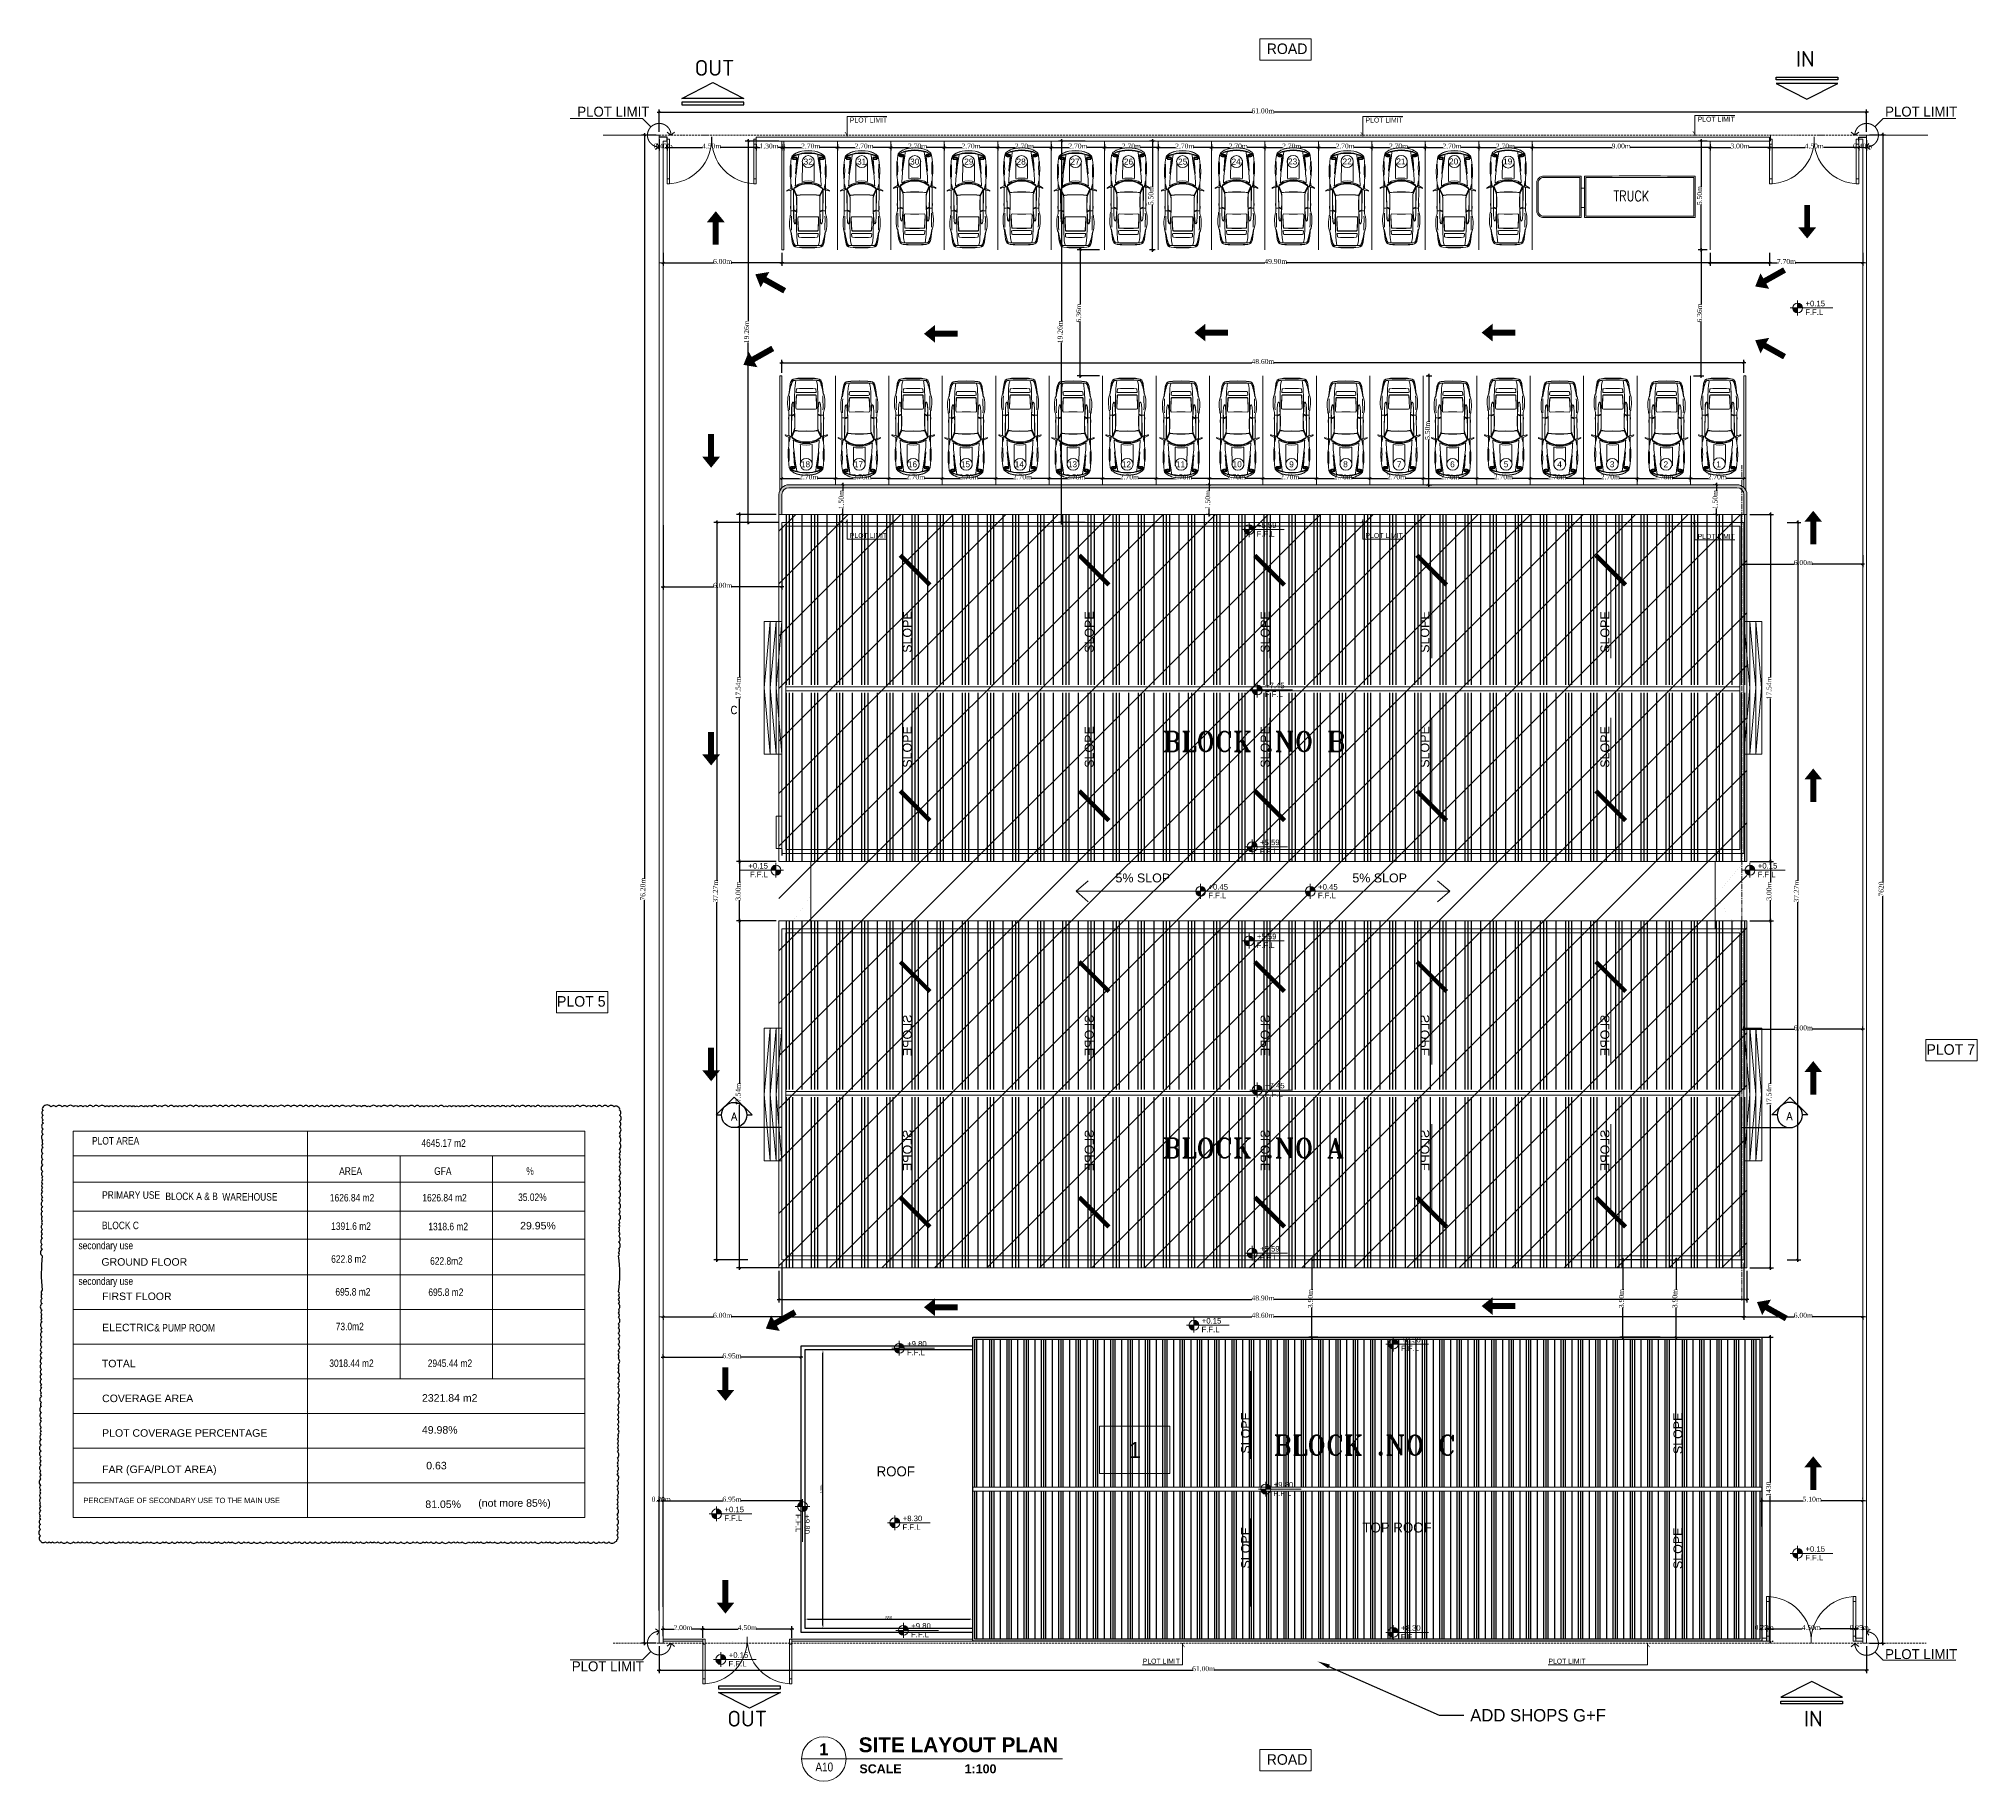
# Model space of a CAD drawing. Header units: millimetres. Extents: x -9083 to 924194, y -232449 to 321637.
# Drawn here: x 570239 to 668175, y 187083 to 275135 of the extents above; entities that cross this region are included whole.
import ezdxf
from ezdxf import colors
from ezdxf.entities.mleader import LeaderData, LeaderLine
from ezdxf.enums import TextEntityAlignment as Align
from ezdxf.math import Vec2, Vec3

# ---------------------------------------------------------------- set-up
doc = ezdxf.new("R2010")
doc.units = ezdxf.units.MM
doc.header["$LTSCALE"] = 400
doc.header["$MEASUREMENT"] = 0
doc.header["$PDMODE"] = 3
for name, pattern in [('( Hidden )', [0.375, 0.25, -0.125]), ('CENTER', [2, 1.25, -0.25, 0.25, -0.25]), ('DASHDOT2', [0.5, 0.25, -0.125, 0, -0.125]), ('DASHED2', [0.375, 0.25, -0.125]), ('HIDDEN', [0.375, 0.25, -0.125])]:
    doc.linetypes.add(name, pattern=pattern)
doc.layers.get('0').update_dxf_attribs({"lineweight": 0, "true_color": 0xff1414})
doc.layers.get('Defpoints').update_dxf_attribs({"color": 8, "lineweight": 5})
for name, color, linetype, lineweight in [('A-ANNO-DIMS', 134, 'Continuous', 9), ('A-axis', 48, 'DASHDOT2', 9), ('A-DETL', 8, 'Continuous', 9), ('A-DOOR', 2, 'Continuous', 9), ('A-TEXT', 7, 'Continuous', 0), ('AR-AXIS', 252, 'CENTER', 20), ('AR-dim-in', 134, 'Continuous', 0), ('AR-Level', 120, 'Continuous', 13), ('AR-Parapet', 2, 'Continuous', 18), ('AR-PlotLimit', 30, 'HIDDEN', 0), ('AR-Stair', 2, 'Continuous', 13), ('AR-WALL', 1, 'Continuous', 30), ('BORDER TEXT', 7, 'Continuous', 5), ('DIM-IN', 6, 'Continuous', 9), ('DIM-OUT', 3, 'Continuous', 5), ('GENERAL TEXT', 4, 'Continuous', 5), ('HATCH', 15, 'Continuous', 0), ('LANDSCAPE', 251, 'Continuous', 0), ('P-Furniture', 8, 'Continuous', 5), ('P-north arrow', 7, 'Continuous', 5), ('P-visible0', 111, 'Continuous', 18), ('REFER TILTLE 100', 7, 'Continuous', 5), ('ROOF LINE 1', 246, 'Continuous', 30), ('ROOF LINE 2', 244, 'Continuous', 25), ('ROOMS DIMENSION', 3, 'Continuous', 5), ('TAG ELEVATIONS DETAIL', 8, 'Continuous', 9), ('TEXT DRAWING TITLE', 7, 'Continuous', 5)]:
    doc.layers.add(name, color=color, linetype=linetype, lineweight=lineweight)
for name, color, linetype in [('A-TEXT35', 6, 'Continuous'), ('dim', 7, 'Continuous'), ('FIRE_1_HOUR', 170, 'DASHED2'), ('HACH', 8, 'Continuous'), ('REV. CLOUD', 2, 'Continuous'), ('win', 4, 'Continuous')]:
    doc.layers.add(name, color=color, linetype=linetype)
doc.styles.add('arial', font='arial.ttf', dxfattribs={"width": 0.8, "height": 2.2})
doc.styles.add('ARIAL-TITLE', font='arialbd.ttf')
doc.styles.add('Arial_1', font='arial.ttf', dxfattribs={"height": 300})
doc.styles.add('FIRAS TEXT', font='arial.ttf')
doc.styles.add('ms-100', font='simplex.shx', dxfattribs={"width": 0.8})
doc.styles.add('ROMAN', font='times.ttf')
doc.styles.add('ROMANC', font='romanc__.ttf')
doc.styles.add('ROMANT', font='romant.shx')
doc.styles.get("Standard").update_dxf_attribs({"font": 'GOTHIC.TTF', "height": 220})
doc.styles.add('style2 f', font='isocpeur.ttf', dxfattribs={"height": 25})
doc.styles.add('WA-GV03-ELEV & SEC.-TYPE A$0$BOLD', font='romantic.ttf')
doc.styles.add('WA-GV03-ELEV & SEC.-TYPE A$0$Standard', font='arial.ttf')
doc.styles.add('XREF$0$STANDARD', font='verdana.ttf')
doc.dimstyles.new('ms-100', dxfattribs={"dimtxt": 0.4, "dimasz": 0.1, "dimexe": 0.1, "dimexo": 0.1, "dimgap": 0, "dimtad": 0, "dimdec": 0, "dimlfac": 100, "dimdsep": 46, "dimtxsty": 'ms-100', "dimblk": 'OPEN90', "dimcen": 0.15, "dimdle": 0.1, "dimse1": 1, "dimse2": 1, "dimclrd": 250, "dimclre": 250, "dimadec": 0, "dimazin": 0, "dimtfac": 1, "dimtdec": 0, "dimtix": 1, "dimtmove": 1, "dimatfit": 3, "dimldrblk": 'ARCHTICK', "dimfxl": 1, "dimtolj": 1, "dimtzin": 0, "dimlwd": -1, "dimlwe": -1, "dimarcsym": 0})
doc.dimstyles.new('ROOMS DIM', dxfattribs={"dimtxt": 150, "dimasz": 150, "dimexe": 0.06, "dimexo": 0.06, "dimgap": 0.03, "dimtad": 1, "dimtoh": 1, "dimdec": 0, "dimlfac": 0.1, "dimzin": 13, "dimdsep": 46, "dimtxsty": 'ROMAN', "dimcen": 0.09, "dimdle": 0.06, "dimse1": 1, "dimse2": 1, "dimclrd": 256, "dimclre": 256, "dimclrt": 3, "dimadec": 0, "dimazin": 0, "dimtfac": 1, "dimtdec": 0, "dimtix": 1, "dimtmove": 2, "dimatfit": 3, "dimfxl": 0.06, "dimtolj": 1, "dimtzin": 0, "dimarcsym": 0})
doc.dimstyles.new('SITE DIM', dxfattribs={"dimscale": 0, "dimtxt": 250, "dimasz": 100, "dimexe": 150, "dimexo": 150, "dimgap": 0, "dimtad": 0, "dimlfac": 0.001, "dimzin": 0, "dimdsep": 46, "dimtxsty": 'ROMAN', "dimblk": 'OBLIQUE', "dimcen": 150, "dimdle": 100, "dimclrd": 1, "dimclre": 1, "dimclrt": 3, "dimadec": 0, "dimazin": 0, "dimtfac": 100, "dimtix": 1, "dimtofl": 0, "dimtmove": 0, "dimatfit": 0, "dimldrblk": 'OBLIQUE', "dimfxl": 150, "dimtvp": 0.285714, "dimtolj": 1, "dimtzin": 0, "dimarcsym": 0})

# ---------------------------------------------------------------- blocks, each defined once
blk = doc.blocks.new('_Open90')
at = {"color": 0, "linetype": 'ByBlock', "lineweight": -2}
for p, q in [((0, 0), (-1, 0)), ((-0.5, 0.5), (0, 0)), ((0, 0), (-0.5, -0.5))]:
    blk.add_line(p, q, dxfattribs=at)
blk = doc.blocks.new('_Oblique')
at = {"color": 0, "linetype": 'ByBlock', "lineweight": -2}
blk.add_line((-0.5, -0.5), (0.5, 0.5), dxfattribs=at)
blk = doc.blocks.new('*D205')
at = {"layer": 'Defpoints', "color": 0, "transparency": 16777216}
for p in [(601587, 201258), (601587, 195554), (601787, 195754)]:
    blk.add_point(p, dxfattribs=at)
at = {"layer": 'DIM-OUT', "color": 1, "lineweight": -2, "transparency": 16777216}
for p, q in [((601587, 201258), (601487, 201258)), ((601587, 195704), (601587, 201408)), ((601787, 195904), (601787, 201408)), ((601787, 201258), (601887, 201258))]:
    blk.add_line(p, q, dxfattribs=at)
at = {"layer": 'DIM-OUT', "color": 1, "lineweight": -2, "transparency": 16777216, "xscale": 100, "yscale": 100, "zscale": 100}
blk.add_blockref('_Oblique', (601587, 201258), dxfattribs=at)
at = {"layer": 'DIM-OUT', "color": 1, "lineweight": -2, "transparency": 16777216, "xscale": 100, "yscale": 100, "zscale": 100, "rotation": 180}
blk.add_blockref('_Oblique', (601787, 201258), dxfattribs=at)
at = {"layer": 'DIM-OUT', "color": 3, "transparency": 16777216, "insert": (601687, 201331), "char_height": 250, "attachment_point": 5, "style": 'ROMAN'}
blk.add_mtext('\\A1;0.20m', dxfattribs=at)
blk = doc.blocks.new('Level-p')
h = blk.add_hatch(color=251)
h.paths.add_polyline_path([(0, 0.0025), (0, 0), (0.0025, 0, 0.414214)])
h.paths.add_polyline_path([(0, 0), (-0.0025, 0, 0.414214), (0, -0.0025)])
for p, q in [((0.01781, 0), (-0.00375, 0)), ((0, -0.00375), (0, 0.00375))]:
    blk.add_line(p, q)
blk.add_circle((0, 0), 0.0025)
at = {"style": 'arial'}
for p in [(0.00285, 0.0006), (0.00276, -0.00253)]:
    blk.add_attdef('F.F.L+1.20', p, '', height=0.002, dxfattribs=at)
blk = doc.blocks.new('plot limits')
at = {"lineweight": 15}
for p, q in [((-20401.66, -13362.229), (-20401.24, -13361.809)), ((-20401.24, -13361.809), (-20397.575, -13361.809)), ((-20402.675, -13362.65), (-20402.859, -13362.489)), ((-20402.675, -13362.65), (-20402.474, -13362.493)), ((-20402.081, -13363.244), (-20401.962, -13363.068)), ((-20402.081, -13363.244), (-20401.894, -13363.379))]:
    blk.add_line(p, q, dxfattribs=at)
blk.add_arc((-20402.081, -13362.65), 0.595, 270, 180, dxfattribs=at)
blk = doc.blocks.new('*D206')
at = {"layer": 'Defpoints', "color": 0, "transparency": 16777216}
for p in [(657537, 194776), (657537, 194159), (662037, 194160)]:
    blk.add_point(p, dxfattribs=at)
at = {"layer": 'DIM-OUT', "color": 1, "lineweight": -2, "transparency": 16777216}
for p, q in [((657537, 194309), (657537, 194926)), ((662037, 194310), (662037, 194926)), ((657437, 194776), (659324, 194776)), ((662137, 194776), (660250, 194776))]:
    blk.add_line(p, q, dxfattribs=at)
at = {"layer": 'DIM-OUT', "color": 1, "lineweight": -2, "transparency": 16777216, "xscale": 100, "yscale": 100, "zscale": 100, "rotation": 180}
blk.add_blockref('_Oblique', (657537, 194776), dxfattribs=at)
at = {"layer": 'DIM-OUT', "color": 1, "lineweight": -2, "transparency": 16777216, "xscale": 100, "yscale": 100, "zscale": 100}
blk.add_blockref('_Oblique', (662037, 194776), dxfattribs=at)
at = {"layer": 'DIM-OUT', "color": 3, "transparency": 16777216, "insert": (659787, 194849), "char_height": 250, "attachment_point": 5, "style": 'ROMAN'}
blk.add_mtext('\\A1;4.50m', dxfattribs=at)
blk = doc.blocks.new('*D207')
at = {"layer": 'Defpoints', "color": 0, "transparency": 16777216}
for p in [(600835, 270261), (601587, 270261), (601587, 194061)]:
    blk.add_point(p, dxfattribs=at)
at = {"layer": 'DIM-OUT', "color": 1, "lineweight": -2, "transparency": 16777216}
for p, q in [((600835, 270361), (600835, 232712)), ((601437, 270261), (600685, 270261)), ((600835, 193961), (600835, 231609)), ((601437, 194061), (600685, 194061))]:
    blk.add_line(p, q, dxfattribs=at)
at = {"layer": 'DIM-OUT', "color": 1, "lineweight": -2, "transparency": 16777216, "xscale": 100, "yscale": 100, "zscale": 100}
for p, rotation in [((600835, 270261), 90), ((600835, 194061), 270)]:
    blk.add_blockref('_Oblique', p, dxfattribs=dict(at, rotation=rotation))
at = {"layer": 'DIM-OUT', "color": 3, "transparency": 16777216, "insert": (600762, 232161), "char_height": 250, "attachment_point": 5, "rotation": 90, "style": 'ROMAN'}
blk.add_mtext('\\A1;76.20m', dxfattribs=at)
blk = doc.blocks.new('*D208')
at = {"layer": 'Defpoints', "color": 0, "transparency": 16777216}
for p in [(662587, 271417), (601587, 270274), (662587, 270274)]:
    blk.add_point(p, dxfattribs=at)
at = {"layer": 'DIM-OUT', "color": 1, "lineweight": -2, "transparency": 16777216}
for p, q in [((601487, 271417), (631537, 271417)), ((601587, 270424), (601587, 271567)), ((662687, 271417), (632637, 271417)), ((662587, 270424), (662587, 271567))]:
    blk.add_line(p, q, dxfattribs=at)
at = {"layer": 'DIM-OUT', "color": 1, "lineweight": -2, "transparency": 16777216, "xscale": 100, "yscale": 100, "zscale": 100, "rotation": 180}
blk.add_blockref('_Oblique', (601587, 271417), dxfattribs=at)
at = {"layer": 'DIM-OUT', "color": 1, "lineweight": -2, "transparency": 16777216, "xscale": 100, "yscale": 100, "zscale": 100}
blk.add_blockref('_Oblique', (662587, 271417), dxfattribs=at)
at = {"layer": 'DIM-OUT', "color": 3, "transparency": 16777216, "insert": (632087, 271490), "char_height": 250, "attachment_point": 5, "style": 'ROMAN'}
blk.add_mtext('\\A1;61.00m', dxfattribs=at)
blk = doc.blocks.new('H')
at = {"layer": 'HATCH', "linetype": 'Continuous'}
blk.add_lwpolyline([(117450.751, -14760.581, 0, 0.9, 0), (117450.751, -14761.138, 0.9, 0.9, 0)], format="xyseb", dxfattribs=at)
at = {"layer": 'HATCH', "linetype": 'Continuous', "const_width": 0.3}
blk.add_lwpolyline([(117450.751, -14761.138), (117450.751, -14762.28)], dxfattribs=at)
blk = doc.blocks.new('*D209')
at = {"layer": 'Defpoints', "color": 0, "transparency": 16777216}
for p in [(603787, 194771), (603787, 194186), (608287, 194160)]:
    blk.add_point(p, dxfattribs=at)
at = {"layer": 'DIM-OUT', "color": 1, "lineweight": -2, "transparency": 16777216}
for p, q in [((603787, 194336), (603787, 194921)), ((608287, 194310), (608287, 194921)), ((603687, 194771), (605574, 194771)), ((608387, 194771), (606500, 194771))]:
    blk.add_line(p, q, dxfattribs=at)
at = {"layer": 'DIM-OUT', "color": 1, "lineweight": -2, "transparency": 16777216, "xscale": 100, "yscale": 100, "zscale": 100, "rotation": 180}
blk.add_blockref('_Oblique', (603787, 194771), dxfattribs=at)
at = {"layer": 'DIM-OUT', "color": 1, "lineweight": -2, "transparency": 16777216, "xscale": 100, "yscale": 100, "zscale": 100}
blk.add_blockref('_Oblique', (608287, 194771), dxfattribs=at)
at = {"layer": 'DIM-OUT', "color": 3, "transparency": 16777216, "insert": (606037, 194844), "char_height": 250, "attachment_point": 5, "style": 'ROMAN'}
blk.add_mtext('\\A1;4.50m', dxfattribs=at)
blk = doc.blocks.new('Double-Glass 1 - 1830 x 2134mm-227683-G_F')
at = {"layer": 'A-DOOR', "lineweight": 18}
for p, q in [((-916, 917), (-916, 1019)), ((-916, 1019), (-864, 1019)), ((-916, 917), (-864, 917)), ((-864, 917), (-864, 1019)), ((864, 917), (864, 1019)), ((915, 1019), (864, 1019)), ((864, 917), (915, 917)), ((915, 917), (915, 1019)), ((-916, 204), (-864, 204)), ((-916, 103), (-916, 204)), ((-916, 103), (-864, 103)), ((-864, 103), (-864, 204)), ((915, 204), (864, 204)), ((864, 102), (864, 204)), ((915, 102), (864, 102)), ((915, 102), (915, 204))]:
    blk.add_line(p, q, dxfattribs=at)
at = {"layer": 'A-DOOR'}
for p, q in [((-916, 204), (-916, 917)), ((-864, 204), (-864, 917)), ((864, 204), (864, 917)), ((915, 204), (915, 917))]:
    blk.add_line(p, q, dxfattribs=at)
for centre, start, end in [((-915, 103), 357.011, 90.0333), ((915, 102), 89.9941, 182.969)]:
    blk.add_arc(centre, 916, start, end, dxfattribs=at)
blk = doc.blocks.new('*D210')
at = {"layer": 'Defpoints', "color": 0, "transparency": 16777216}
for p in [(662587, 270274), (662587, 194061), (663398, 194061)]:
    blk.add_point(p, dxfattribs=at)
at = {"layer": 'DIM-OUT', "color": 1, "lineweight": -2, "transparency": 16777216}
for p, q in [((663398, 270374), (663398, 232523)), ((662737, 270274), (663548, 270274)), ((663398, 193961), (663398, 231812)), ((662737, 194061), (663548, 194061))]:
    blk.add_line(p, q, dxfattribs=at)
at = {"layer": 'DIM-OUT', "color": 1, "lineweight": -2, "transparency": 16777216, "xscale": 100, "yscale": 100, "zscale": 100}
for p, rotation in [((663398, 270274), 90), ((663398, 194061), 270)]:
    blk.add_blockref('_Oblique', p, dxfattribs=dict(at, rotation=rotation))
at = {"layer": 'DIM-OUT', "color": 3, "transparency": 16777216, "insert": (663326, 232167), "char_height": 250, "attachment_point": 5, "rotation": 90, "style": 'ROMAN'}
blk.add_mtext('\\A1;7620', dxfattribs=at)
blk = doc.blocks.new('*D225')
at = {"layer": 'Defpoints', "color": 0, "transparency": 16777216}
for p in [(601587, 194061), (662587, 194061), (601587, 192696)]:
    blk.add_point(p, dxfattribs=at)
at = {"layer": 'DIM-OUT', "color": 1, "lineweight": -2, "transparency": 16777216}
for p, q in [((601587, 193911), (601587, 192546)), ((662587, 193911), (662587, 192546)), ((601487, 192696), (628537, 192696)), ((662687, 192696), (629637, 192696))]:
    blk.add_line(p, q, dxfattribs=at)
at = {"layer": 'DIM-OUT', "color": 1, "lineweight": -2, "transparency": 16777216, "xscale": 100, "yscale": 100, "zscale": 100, "rotation": 180}
blk.add_blockref('_Oblique', (601587, 192696), dxfattribs=at)
at = {"layer": 'DIM-OUT', "color": 1, "lineweight": -2, "transparency": 16777216, "xscale": 100, "yscale": 100, "zscale": 100}
blk.add_blockref('_Oblique', (662587, 192696), dxfattribs=at)
at = {"layer": 'DIM-OUT', "color": 3, "transparency": 16777216, "insert": (629087, 192769), "char_height": 250, "attachment_point": 5, "style": 'ROMAN'}
blk.add_mtext('\\A1;61.00m', dxfattribs=at)
blk = doc.blocks.new('*D211')
at = {"layer": 'Defpoints', "color": 0, "transparency": 16777216}
for p in [(601787, 194771), (601787, 194261), (603787, 194186)]:
    blk.add_point(p, dxfattribs=at)
at = {"layer": 'DIM-OUT', "color": 1, "lineweight": -2, "transparency": 16777216}
for p, q in [((601787, 194411), (601787, 194921)), ((603787, 194336), (603787, 194921)), ((601687, 194771), (602325, 194771)), ((603887, 194771), (603249, 194771))]:
    blk.add_line(p, q, dxfattribs=at)
at = {"layer": 'DIM-OUT', "color": 1, "lineweight": -2, "transparency": 16777216, "xscale": 100, "yscale": 100, "zscale": 100, "rotation": 180}
blk.add_blockref('_Oblique', (601787, 194771), dxfattribs=at)
at = {"layer": 'DIM-OUT', "color": 1, "lineweight": -2, "transparency": 16777216, "xscale": 100, "yscale": 100, "zscale": 100}
blk.add_blockref('_Oblique', (603787, 194771), dxfattribs=at)
at = {"layer": 'DIM-OUT', "color": 3, "transparency": 16777216, "insert": (602787, 194844), "char_height": 250, "attachment_point": 5, "style": 'ROMAN'}
blk.add_mtext('\\A1;2.00m', dxfattribs=at)
blk = doc.blocks.new('*D212')
at = {"layer": 'Defpoints', "color": 0, "transparency": 16777216}
for p in [(662187, 269811), (662587, 270160), (662587, 269640)]:
    blk.add_point(p, dxfattribs=at)
at = {"layer": 'DIM-OUT', "color": 1, "lineweight": -2, "transparency": 16777216}
for p, q in [((662187, 269640), (662087, 269640)), ((662187, 269661), (662187, 269490)), ((662587, 270010), (662587, 269490)), ((662587, 269640), (662687, 269640))]:
    blk.add_line(p, q, dxfattribs=at)
at = {"layer": 'DIM-OUT', "color": 1, "lineweight": -2, "transparency": 16777216, "xscale": 100, "yscale": 100, "zscale": 100}
blk.add_blockref('_Oblique', (662187, 269640), dxfattribs=at)
at = {"layer": 'DIM-OUT', "color": 1, "lineweight": -2, "transparency": 16777216, "xscale": 100, "yscale": 100, "zscale": 100, "rotation": 180}
blk.add_blockref('_Oblique', (662587, 269640), dxfattribs=at)
at = {"layer": 'DIM-OUT', "color": 3, "transparency": 16777216, "insert": (662387, 269713), "char_height": 250, "attachment_point": 5, "style": 'ROMAN'}
blk.add_mtext('\\A1;0.40m', dxfattribs=at)
blk = doc.blocks.new('*D213')
at = {"layer": 'Defpoints', "color": 0, "transparency": 16777216}
for p in [(608737, 201347), (608737, 201258), (601787, 200645)]:
    blk.add_point(p, dxfattribs=at)
at = {"layer": 'DIM-OUT', "color": 1, "lineweight": -2, "transparency": 16777216}
for p, q in [((601687, 201258), (604804, 201258)), ((601787, 200795), (601787, 201408)), ((608837, 201258), (605720, 201258)), ((608737, 201197), (608737, 201108))]:
    blk.add_line(p, q, dxfattribs=at)
at = {"layer": 'DIM-OUT', "color": 1, "lineweight": -2, "transparency": 16777216, "xscale": 100, "yscale": 100, "zscale": 100, "rotation": 180}
blk.add_blockref('_Oblique', (601787, 201258), dxfattribs=at)
at = {"layer": 'DIM-OUT', "color": 1, "lineweight": -2, "transparency": 16777216, "xscale": 100, "yscale": 100, "zscale": 100}
blk.add_blockref('_Oblique', (608737, 201258), dxfattribs=at)
at = {"layer": 'DIM-OUT', "color": 3, "transparency": 16777216, "insert": (605262, 201331), "char_height": 250, "attachment_point": 5, "style": 'ROMAN'}
blk.add_mtext('\\A1;6.95m', dxfattribs=at)
blk = doc.blocks.new('*D226')
at = {"layer": 'Defpoints', "color": 0, "transparency": 16777216}
for p in [(662387, 201258), (662387, 201224), (657287, 199810)]:
    blk.add_point(p, dxfattribs=at)
at = {"layer": 'DIM-OUT', "color": 1, "lineweight": -2, "transparency": 16777216}
for p, q in [((657187, 201258), (659380, 201258)), ((657287, 199960), (657287, 201408)), ((662487, 201258), (660294, 201258)), ((662387, 201374), (662387, 201408))]:
    blk.add_line(p, q, dxfattribs=at)
at = {"layer": 'DIM-OUT', "color": 1, "lineweight": -2, "transparency": 16777216, "xscale": 100, "yscale": 100, "zscale": 100, "rotation": 180}
blk.add_blockref('_Oblique', (657287, 201258), dxfattribs=at)
at = {"layer": 'DIM-OUT', "color": 1, "lineweight": -2, "transparency": 16777216, "xscale": 100, "yscale": 100, "zscale": 100}
blk.add_blockref('_Oblique', (662387, 201258), dxfattribs=at)
at = {"layer": 'DIM-OUT', "color": 3, "transparency": 16777216, "insert": (659837, 201331), "char_height": 250, "attachment_point": 5, "style": 'ROMAN'}
blk.add_mtext('\\A1;5.10m', dxfattribs=at)
blk = doc.blocks.new('*D227')
at = {"layer": 'AR-dim-in', "color": 250, "transparency": 16777216}
for p, q in [((662387, 201258), (662486, 201258)), ((662587, 201258), (662488, 201258))]:
    blk.add_line(p, q, dxfattribs=at)
at = {"layer": 'Defpoints', "color": 0, "linetype": 'Continuous', "transparency": 16777216}
for p in [(662387, 201224), (662587, 201290), (662587, 201258)]:
    blk.add_point(p, dxfattribs=at)
at = {"layer": 'AR-dim-in', "color": 250, "linetype": 'Continuous', "transparency": 16777216, "xscale": 0.1, "yscale": 0.1, "zscale": 0.1, "rotation": 180}
blk.add_blockref('_Open90', (662387, 201258), dxfattribs=at)
at = {"layer": 'AR-dim-in', "color": 250, "linetype": 'Continuous', "transparency": 16777216, "xscale": 0.1, "yscale": 0.1, "zscale": 0.1}
blk.add_blockref('_Open90', (662587, 201258), dxfattribs=at)
at = {"layer": 'AR-dim-in', "color": 0, "linetype": 'Continuous', "transparency": 16777216, "insert": (662487, 201258), "char_height": 0.4, "attachment_point": 5, "style": 'ms-100'}
blk.add_mtext('\\A1;20000', dxfattribs=at)
blk = doc.blocks.new('_ArchTick')
at = {"color": 0, "linetype": 'ByBlock', "const_width": 0.15}
blk.add_lwpolyline([(-0.5, -0.5), (0.5, 0.5)], dxfattribs=at)
blk = doc.blocks.new('*D228')
at = {"layer": 'AR-dim-in', "color": 250, "transparency": 16777216}
for p, q in [((662387, 263807), (662486, 263807)), ((662587, 263807), (662488, 263807))]:
    blk.add_line(p, q, dxfattribs=at)
at = {"layer": 'Defpoints', "color": 0, "linetype": 'Continuous', "transparency": 16777216}
for p in [(662387, 263807), (662387, 263146), (662587, 263146)]:
    blk.add_point(p, dxfattribs=at)
at = {"layer": 'AR-dim-in', "color": 250, "linetype": 'Continuous', "transparency": 16777216, "xscale": 0.1, "yscale": 0.1, "zscale": 0.1, "rotation": 180}
blk.add_blockref('_Open90', (662387, 263807), dxfattribs=at)
at = {"layer": 'AR-dim-in', "color": 250, "linetype": 'Continuous', "transparency": 16777216, "xscale": 0.1, "yscale": 0.1, "zscale": 0.1}
blk.add_blockref('_Open90', (662587, 263807), dxfattribs=at)
at = {"layer": 'AR-dim-in', "color": 0, "linetype": 'Continuous', "transparency": 16777216, "insert": (662487, 263807), "char_height": 0.4, "attachment_point": 5, "style": 'ms-100'}
blk.add_mtext('\\A1;20000', dxfattribs=at)
blk = doc.blocks.new('*D229')
at = {"layer": 'AR-dim-in', "color": 250, "transparency": 16777216}
for p, q in [((601587, 263807), (601686, 263807)), ((601787, 263807), (601688, 263807))]:
    blk.add_line(p, q, dxfattribs=at)
at = {"layer": 'Defpoints', "color": 0, "linetype": 'Continuous', "transparency": 16777216}
for p in [(601587, 263807), (601587, 263707), (601787, 263807)]:
    blk.add_point(p, dxfattribs=at)
at = {"layer": 'AR-dim-in', "color": 250, "linetype": 'Continuous', "transparency": 16777216, "xscale": 0.1, "yscale": 0.1, "zscale": 0.1, "rotation": 180}
blk.add_blockref('_Open90', (601587, 263807), dxfattribs=at)
at = {"layer": 'AR-dim-in', "color": 250, "linetype": 'Continuous', "transparency": 16777216, "xscale": 0.1, "yscale": 0.1, "zscale": 0.1}
blk.add_blockref('_Open90', (601787, 263807), dxfattribs=at)
at = {"layer": 'AR-dim-in', "color": 0, "linetype": 'Continuous', "transparency": 16777216, "insert": (601687, 263807), "char_height": 0.4, "attachment_point": 5, "style": 'ms-100'}
blk.add_mtext('\\A1;20000', dxfattribs=at)
blk = doc.blocks.new('*D214')
at = {"layer": 'Defpoints', "color": 0, "transparency": 16777216}
for p in [(606076, 269961), (607787, 269961), (607787, 250698)]:
    blk.add_point(p, dxfattribs=at)
at = {"layer": 'DIM-OUT', "color": 1, "lineweight": -2, "transparency": 16777216}
for p, q in [((607637, 269961), (605926, 269961)), ((606076, 270061), (606076, 260866)), ((606076, 250598), (606076, 259793)), ((607637, 250698), (605926, 250698))]:
    blk.add_line(p, q, dxfattribs=at)
at = {"layer": 'DIM-OUT', "color": 1, "lineweight": -2, "transparency": 16777216, "xscale": 100, "yscale": 100, "zscale": 100}
for p, rotation in [((606076, 269961), 90), ((606076, 250698), 270)]:
    blk.add_blockref('_Oblique', p, dxfattribs=dict(at, rotation=rotation))
at = {"layer": 'DIM-OUT', "color": 3, "transparency": 16777216, "insert": (606003, 260329), "char_height": 250, "attachment_point": 5, "rotation": 90, "style": 'ROMAN'}
blk.add_mtext('\\A1;19.26m', dxfattribs=at)
blk = doc.blocks.new('*D215')
at = {"layer": 'Defpoints', "color": 0, "transparency": 16777216}
for p in [(607787, 213425), (656387, 213425), (607787, 210554)]:
    blk.add_point(p, dxfattribs=at)
at = {"layer": 'DIM-OUT', "color": 1, "lineweight": -2, "transparency": 16777216}
for p, q in [((607787, 213275), (607787, 210404)), ((656387, 213275), (656387, 210404)), ((607687, 210554), (631532, 210554)), ((656487, 210554), (632642, 210554))]:
    blk.add_line(p, q, dxfattribs=at)
at = {"layer": 'DIM-OUT', "color": 1, "lineweight": -2, "transparency": 16777216, "xscale": 100, "yscale": 100, "zscale": 100, "rotation": 180}
blk.add_blockref('_Oblique', (607787, 210554), dxfattribs=at)
at = {"layer": 'DIM-OUT', "color": 1, "lineweight": -2, "transparency": 16777216, "xscale": 100, "yscale": 100, "zscale": 100}
blk.add_blockref('_Oblique', (656387, 210554), dxfattribs=at)
at = {"layer": 'DIM-OUT', "color": 3, "transparency": 16777216, "insert": (632087, 210627), "char_height": 250, "attachment_point": 5, "style": 'ROMAN'}
blk.add_mtext('\\A1;48.60m', dxfattribs=at)
blk = doc.blocks.new('*D190')
at = {"layer": 'Defpoints', "color": 0, "transparency": 16777216}
for p in [(656387, 213425), (662387, 210691), (662387, 210554)]:
    blk.add_point(p, dxfattribs=at)
at = {"layer": 'DIM-OUT', "color": 1, "lineweight": -2, "transparency": 16777216}
for p, q in [((656387, 213275), (656387, 210404)), ((656287, 210554), (658929, 210554)), ((662487, 210554), (659845, 210554)), ((662387, 210541), (662387, 210404))]:
    blk.add_line(p, q, dxfattribs=at)
at = {"layer": 'DIM-OUT', "color": 1, "lineweight": -2, "transparency": 16777216, "xscale": 100, "yscale": 100, "zscale": 100, "rotation": 180}
blk.add_blockref('_Oblique', (656387, 210554), dxfattribs=at)
at = {"layer": 'DIM-OUT', "color": 1, "lineweight": -2, "transparency": 16777216, "xscale": 100, "yscale": 100, "zscale": 100}
blk.add_blockref('_Oblique', (662387, 210554), dxfattribs=at)
at = {"layer": 'DIM-OUT', "color": 3, "transparency": 16777216, "insert": (659387, 210627), "char_height": 250, "attachment_point": 5, "style": 'ROMAN'}
blk.add_mtext('\\A1;6.00m', dxfattribs=at)
blk = doc.blocks.new('24')
at = {"layer": 'win', "ltscale": 20}
blk.add_line((117126.656, -14946.284), (117124.238, -14946.284), dxfattribs=at)
blk.add_lwpolyline([(117124.877, -14945.645), (117125.144, -14945.645), (117124.238, -14944.741), (117123.332, -14945.645), (117123.599, -14945.645)], dxfattribs=at)
blk.add_circle((117124.238, -14945.645), 0.639, dxfattribs=at)
blk = doc.blocks.new('*D191')
at = {"layer": 'AR-dim-in', "color": 250, "transparency": 16777216}
for p, q in [((662387, 210554), (662486, 210554)), ((662587, 210554), (662488, 210554))]:
    blk.add_line(p, q, dxfattribs=at)
at = {"layer": 'Defpoints', "color": 0, "linetype": 'Continuous', "transparency": 16777216}
for p in [(662387, 210691), (662587, 210554), (662587, 210541)]:
    blk.add_point(p, dxfattribs=at)
at = {"layer": 'AR-dim-in', "color": 250, "linetype": 'Continuous', "transparency": 16777216, "xscale": 0.1, "yscale": 0.1, "zscale": 0.1, "rotation": 180}
blk.add_blockref('_Open90', (662387, 210554), dxfattribs=at)
at = {"layer": 'AR-dim-in', "color": 250, "linetype": 'Continuous', "transparency": 16777216, "xscale": 0.1, "yscale": 0.1, "zscale": 0.1}
blk.add_blockref('_Open90', (662587, 210554), dxfattribs=at)
at = {"layer": 'AR-dim-in', "color": 0, "linetype": 'Continuous', "transparency": 16777216, "insert": (662487, 210554), "char_height": 0.4, "attachment_point": 5, "style": 'ms-100'}
blk.add_mtext('\\A1;20000', dxfattribs=at)
blk = doc.blocks.new('*D192')
at = {"layer": 'Defpoints', "color": 0, "transparency": 16777216}
for p in [(601787, 210609), (607787, 211164), (601787, 210554)]:
    blk.add_point(p, dxfattribs=at)
at = {"layer": 'DIM-OUT', "color": 1, "lineweight": -2, "transparency": 16777216}
for p, q in [((607787, 211014), (607787, 210404)), ((601687, 210554), (604329, 210554)), ((601787, 210459), (601787, 210404)), ((607887, 210554), (605245, 210554))]:
    blk.add_line(p, q, dxfattribs=at)
at = {"layer": 'DIM-OUT', "color": 1, "lineweight": -2, "transparency": 16777216, "xscale": 100, "yscale": 100, "zscale": 100, "rotation": 180}
blk.add_blockref('_Oblique', (601787, 210554), dxfattribs=at)
at = {"layer": 'DIM-OUT', "color": 1, "lineweight": -2, "transparency": 16777216, "xscale": 100, "yscale": 100, "zscale": 100}
blk.add_blockref('_Oblique', (607787, 210554), dxfattribs=at)
at = {"layer": 'DIM-OUT', "color": 3, "transparency": 16777216, "insert": (604787, 210627), "char_height": 250, "attachment_point": 5, "style": 'ROMAN'}
blk.add_mtext('\\A1;6.00m', dxfattribs=at)
blk = doc.blocks.new('*D193')
at = {"layer": 'AR-dim-in', "color": 250, "transparency": 16777216}
for p, q in [((601587, 210554), (601686, 210554)), ((601787, 210554), (601688, 210554))]:
    blk.add_line(p, q, dxfattribs=at)
at = {"layer": 'Defpoints', "color": 0, "linetype": 'Continuous', "transparency": 16777216}
for p in [(601787, 210609), (601587, 210554), (601587, 210524)]:
    blk.add_point(p, dxfattribs=at)
at = {"layer": 'AR-dim-in', "color": 250, "linetype": 'Continuous', "transparency": 16777216, "xscale": 0.1, "yscale": 0.1, "zscale": 0.1, "rotation": 180}
blk.add_blockref('_Open90', (601587, 210554), dxfattribs=at)
at = {"layer": 'AR-dim-in', "color": 250, "linetype": 'Continuous', "transparency": 16777216, "xscale": 0.1, "yscale": 0.1, "zscale": 0.1}
blk.add_blockref('_Open90', (601787, 210554), dxfattribs=at)
at = {"layer": 'AR-dim-in', "color": 0, "linetype": 'Continuous', "transparency": 16777216, "insert": (601687, 210554), "char_height": 0.4, "attachment_point": 5, "style": 'ms-100'}
blk.add_mtext('\\A1;20000', dxfattribs=at)
blk = doc.blocks.new('*D194')
at = {"layer": 'Defpoints', "color": 0, "transparency": 16777216}
for p in [(658421, 250698), (658421, 213425), (659111, 213425)]:
    blk.add_point(p, dxfattribs=at)
at = {"layer": 'DIM-OUT', "color": 1, "lineweight": -2, "transparency": 16777216}
for p, q in [((659111, 250798), (659111, 232612)), ((658571, 250698), (659261, 250698)), ((659111, 213325), (659111, 231511)), ((658571, 213425), (659261, 213425))]:
    blk.add_line(p, q, dxfattribs=at)
at = {"layer": 'DIM-OUT', "color": 1, "lineweight": -2, "transparency": 16777216, "xscale": 100, "yscale": 100, "zscale": 100}
for p, rotation in [((659111, 250698), 90), ((659111, 213425), 270)]:
    blk.add_blockref('_Oblique', p, dxfattribs=dict(at, rotation=rotation))
at = {"layer": 'DIM-OUT', "color": 3, "transparency": 16777216, "insert": (659038, 232061), "char_height": 250, "attachment_point": 5, "rotation": 90, "style": 'ROMAN'}
blk.add_mtext('\\A1;37.27m', dxfattribs=at)
blk = doc.blocks.new('*D195')
at = {"layer": 'Defpoints', "color": 0, "transparency": 16777216}
for p in [(604498, 250698), (606209, 250698), (606209, 213425)]:
    blk.add_point(p, dxfattribs=at)
at = {"layer": 'DIM-OUT', "color": 1, "lineweight": -2, "transparency": 16777216}
for p, q in [((604498, 250798), (604498, 232612)), ((606059, 250698), (604348, 250698)), ((604498, 213325), (604498, 231511)), ((606059, 213425), (604348, 213425))]:
    blk.add_line(p, q, dxfattribs=at)
at = {"layer": 'DIM-OUT', "color": 1, "lineweight": -2, "transparency": 16777216, "xscale": 100, "yscale": 100, "zscale": 100}
for p, rotation in [((604498, 250698), 90), ((604498, 213425), 270)]:
    blk.add_blockref('_Oblique', p, dxfattribs=dict(at, rotation=rotation))
at = {"layer": 'DIM-OUT', "color": 3, "transparency": 16777216, "insert": (604425, 232061), "char_height": 250, "attachment_point": 5, "rotation": 90, "style": 'ROMAN'}
blk.add_mtext('\\A1;37.27m', dxfattribs=at)
blk = doc.blocks.new('*D196')
at = {"layer": 'Defpoints', "color": 0, "transparency": 16777216}
for p in [(656387, 249186), (662387, 249186), (662387, 248590)]:
    blk.add_point(p, dxfattribs=at)
at = {"layer": 'DIM-OUT', "color": 1, "lineweight": -2, "transparency": 16777216}
for p, q in [((656387, 249036), (656387, 248440)), ((662387, 249036), (662387, 248440)), ((656287, 248590), (658929, 248590)), ((662487, 248590), (659845, 248590))]:
    blk.add_line(p, q, dxfattribs=at)
at = {"layer": 'DIM-OUT', "color": 1, "lineweight": -2, "transparency": 16777216, "xscale": 100, "yscale": 100, "zscale": 100, "rotation": 180}
blk.add_blockref('_Oblique', (656387, 248590), dxfattribs=at)
at = {"layer": 'DIM-OUT', "color": 1, "lineweight": -2, "transparency": 16777216, "xscale": 100, "yscale": 100, "zscale": 100}
blk.add_blockref('_Oblique', (662387, 248590), dxfattribs=at)
at = {"layer": 'DIM-OUT', "color": 3, "transparency": 16777216, "insert": (659387, 248663), "char_height": 250, "attachment_point": 5, "style": 'ROMAN'}
blk.add_mtext('\\A1;6.00m', dxfattribs=at)
blk = doc.blocks.new('*D197')
at = {"layer": 'Defpoints', "color": 0, "transparency": 16777216}
for p in [(601787, 250698), (607787, 250698), (601787, 247440)]:
    blk.add_point(p, dxfattribs=at)
at = {"layer": 'DIM-OUT', "color": 1, "lineweight": -2, "transparency": 16777216}
for p, q in [((601787, 250548), (601787, 247290)), ((607787, 250548), (607787, 247290)), ((601687, 247440), (604329, 247440)), ((607887, 247440), (605245, 247440))]:
    blk.add_line(p, q, dxfattribs=at)
at = {"layer": 'DIM-OUT', "color": 1, "lineweight": -2, "transparency": 16777216, "xscale": 100, "yscale": 100, "zscale": 100, "rotation": 180}
blk.add_blockref('_Oblique', (601787, 247440), dxfattribs=at)
at = {"layer": 'DIM-OUT', "color": 1, "lineweight": -2, "transparency": 16777216, "xscale": 100, "yscale": 100, "zscale": 100}
blk.add_blockref('_Oblique', (607787, 247440), dxfattribs=at)
at = {"layer": 'DIM-OUT', "color": 3, "transparency": 16777216, "insert": (604787, 247513), "char_height": 250, "attachment_point": 5, "style": 'ROMAN'}
blk.add_mtext('\\A1;6.00m', dxfattribs=at)
blk = doc.blocks.new('*D198')
at = {"layer": 'Defpoints', "color": 0, "transparency": 16777216}
for p in [(656387, 224947), (662387, 225080), (662387, 224947)]:
    blk.add_point(p, dxfattribs=at)
at = {"layer": 'DIM-OUT', "color": 1, "lineweight": -2, "transparency": 16777216}
for p, q in [((656287, 225080), (658929, 225080)), ((656387, 225097), (656387, 225230)), ((662487, 225080), (659845, 225080)), ((662387, 225097), (662387, 225230))]:
    blk.add_line(p, q, dxfattribs=at)
at = {"layer": 'DIM-OUT', "color": 1, "lineweight": -2, "transparency": 16777216, "xscale": 100, "yscale": 100, "zscale": 100, "rotation": 180}
blk.add_blockref('_Oblique', (656387, 225080), dxfattribs=at)
at = {"layer": 'DIM-OUT', "color": 1, "lineweight": -2, "transparency": 16777216, "xscale": 100, "yscale": 100, "zscale": 100}
blk.add_blockref('_Oblique', (662387, 225080), dxfattribs=at)
at = {"layer": 'DIM-OUT', "color": 3, "transparency": 16777216, "insert": (659387, 225153), "char_height": 250, "attachment_point": 5, "style": 'ROMAN'}
blk.add_mtext('\\A1;6.00m', dxfattribs=at)
blk = doc.blocks.new('*D199')
at = {"layer": 'Defpoints', "color": 0, "transparency": 16777216}
for p in [(621914, 269961), (623258, 269961), (623256, 250696)]:
    blk.add_point(p, dxfattribs=at)
at = {"layer": 'DIM-OUT', "color": 1, "lineweight": -2, "transparency": 16777216}
for p, q in [((623108, 269961), (621764, 269961)), ((621914, 270061), (621914, 260865)), ((621914, 250596), (621914, 259792)), ((623106, 250696), (621764, 250696))]:
    blk.add_line(p, q, dxfattribs=at)
at = {"layer": 'DIM-OUT', "color": 1, "lineweight": -2, "transparency": 16777216, "xscale": 100, "yscale": 100, "zscale": 100}
for p, rotation in [((621914, 269961), 90), ((621914, 250696), 270)]:
    blk.add_blockref('_Oblique', p, dxfattribs=dict(at, rotation=rotation))
at = {"layer": 'DIM-OUT', "color": 3, "transparency": 16777216, "insert": (621841, 260328), "char_height": 250, "attachment_point": 5, "rotation": 90, "style": 'ROMAN'}
blk.add_mtext('\\A1;19.26m', dxfattribs=at)
blk = doc.blocks.new('*D200')
at = {"layer": 'Defpoints', "color": 0, "transparency": 16777216}
for p in [(636389, 213425), (634561, 209525), (635013, 209525)]:
    blk.add_point(p, dxfattribs=at)
at = {"layer": 'DIM-OUT', "color": 1, "lineweight": -2, "transparency": 16777216}
for p, q in [((634561, 213525), (634561, 211933)), ((636239, 213425), (634411, 213425)), ((634561, 209425), (634561, 211017)), ((634863, 209525), (634411, 209525))]:
    blk.add_line(p, q, dxfattribs=at)
at = {"layer": 'DIM-OUT', "color": 1, "lineweight": -2, "transparency": 16777216, "xscale": 100, "yscale": 100, "zscale": 100}
for p, rotation in [((634561, 213425), 90), ((634561, 209525), 270)]:
    blk.add_blockref('_Oblique', p, dxfattribs=dict(at, rotation=rotation))
at = {"layer": 'DIM-OUT', "color": 3, "transparency": 16777216, "insert": (634488, 211475), "char_height": 250, "attachment_point": 5, "rotation": 90, "style": 'ROMAN'}
blk.add_mtext('\\A1;3.90m', dxfattribs=at)
blk = doc.blocks.new('*D201')
at = {"layer": 'Defpoints', "color": 0, "transparency": 16777216}
for p in [(652101, 213425), (650273, 209525), (652300, 209525)]:
    blk.add_point(p, dxfattribs=at)
at = {"layer": 'DIM-OUT', "color": 1, "lineweight": -2, "transparency": 16777216}
for p, q in [((650273, 213525), (650273, 211933)), ((651951, 213425), (650123, 213425)), ((650273, 209425), (650273, 211017)), ((652150, 209525), (650123, 209525))]:
    blk.add_line(p, q, dxfattribs=at)
at = {"layer": 'DIM-OUT', "color": 1, "lineweight": -2, "transparency": 16777216, "xscale": 100, "yscale": 100, "zscale": 100}
for p, rotation in [((650273, 213425), 90), ((650273, 209525), 270)]:
    blk.add_blockref('_Oblique', p, dxfattribs=dict(at, rotation=rotation))
at = {"layer": 'DIM-OUT', "color": 3, "transparency": 16777216, "insert": (650201, 211475), "char_height": 250, "attachment_point": 5, "rotation": 90, "style": 'ROMAN'}
blk.add_mtext('\\A1;3.90m', dxfattribs=at)
blk = doc.blocks.new('*D202')
at = {"layer": 'Defpoints', "color": 0, "transparency": 16777216}
for p in [(652442, 213425), (652971, 213425), (652552, 209525)]:
    blk.add_point(p, dxfattribs=at)
at = {"layer": 'DIM-OUT', "color": 1, "lineweight": -2, "transparency": 16777216}
for p, q in [((652971, 213525), (652971, 211933)), ((652592, 213425), (653121, 213425)), ((652971, 209425), (652971, 211017)), ((652702, 209525), (653121, 209525))]:
    blk.add_line(p, q, dxfattribs=at)
at = {"layer": 'DIM-OUT', "color": 1, "lineweight": -2, "transparency": 16777216, "xscale": 100, "yscale": 100, "zscale": 100}
for p, rotation in [((652971, 213425), 90), ((652971, 209525), 270)]:
    blk.add_blockref('_Oblique', p, dxfattribs=dict(at, rotation=rotation))
at = {"layer": 'DIM-OUT', "color": 3, "transparency": 16777216, "insert": (652899, 211475), "char_height": 250, "attachment_point": 5, "rotation": 90, "style": 'ROMAN'}
blk.add_mtext('\\A1;3.90m', dxfattribs=at)
blk = doc.blocks.new('*D203')
at = {"layer": 'Defpoints', "color": 0, "transparency": 16777216}
for p in [(657537, 195109), (657287, 194772), (657537, 194777)]:
    blk.add_point(p, dxfattribs=at)
at = {"layer": 'DIM-OUT', "color": 1, "lineweight": -2, "transparency": 16777216}
for p, q in [((657287, 194922), (657287, 194927)), ((657537, 194959), (657537, 194627)), ((657287, 194777), (657187, 194777)), ((657537, 194777), (657637, 194777))]:
    blk.add_line(p, q, dxfattribs=at)
at = {"layer": 'DIM-OUT', "color": 1, "lineweight": -2, "transparency": 16777216, "xscale": 100, "yscale": 100, "zscale": 100}
blk.add_blockref('_Oblique', (657287, 194777), dxfattribs=at)
at = {"layer": 'DIM-OUT', "color": 1, "lineweight": -2, "transparency": 16777216, "xscale": 100, "yscale": 100, "zscale": 100, "rotation": 180}
blk.add_blockref('_Oblique', (657537, 194777), dxfattribs=at)
at = {"layer": 'DIM-OUT', "color": 3, "transparency": 16777216, "insert": (657412, 194850), "char_height": 250, "attachment_point": 5, "style": 'ROMAN'}
blk.add_mtext('\\A1;0.25m', dxfattribs=at)
blk = doc.blocks.new('*D223')
at = {"layer": 'Defpoints', "color": 0, "transparency": 16777216}
for p in [(662037, 194693), (662387, 194776), (662387, 194693)]:
    blk.add_point(p, dxfattribs=at)
at = {"layer": 'DIM-OUT', "color": 1, "lineweight": -2, "transparency": 16777216}
for p, q in [((662037, 194843), (662037, 194926)), ((662387, 194843), (662387, 194926)), ((662037, 194776), (661937, 194776)), ((662387, 194776), (662487, 194776))]:
    blk.add_line(p, q, dxfattribs=at)
at = {"layer": 'DIM-OUT', "color": 1, "lineweight": -2, "transparency": 16777216, "xscale": 100, "yscale": 100, "zscale": 100}
blk.add_blockref('_Oblique', (662037, 194776), dxfattribs=at)
at = {"layer": 'DIM-OUT', "color": 1, "lineweight": -2, "transparency": 16777216, "xscale": 100, "yscale": 100, "zscale": 100, "rotation": 180}
blk.add_blockref('_Oblique', (662387, 194776), dxfattribs=at)
at = {"layer": 'DIM-OUT', "color": 3, "transparency": 16777216, "insert": (662212, 194849), "char_height": 250, "attachment_point": 5, "style": 'ROMAN'}
blk.add_mtext('\\A1;0.35m', dxfattribs=at)
blk = doc.blocks.new('*D204')
at = {"layer": 'Defpoints', "color": 0, "transparency": 16777216}
for p in [(601787, 208509), (601787, 208309), (608737, 208509)]:
    blk.add_point(p, dxfattribs=at)
at = {"layer": 'DIM-OUT', "color": 1, "lineweight": -2, "transparency": 16777216}
for p, q in [((601787, 208459), (601787, 208659)), ((601687, 208509), (604804, 208509)), ((608837, 208509), (605720, 208509))]:
    blk.add_line(p, q, dxfattribs=at)
at = {"layer": 'DIM-OUT', "color": 1, "lineweight": -2, "transparency": 16777216, "xscale": 100, "yscale": 100, "zscale": 100, "rotation": 180}
blk.add_blockref('_Oblique', (601787, 208509), dxfattribs=at)
at = {"layer": 'DIM-OUT', "color": 1, "lineweight": -2, "transparency": 16777216, "xscale": 100, "yscale": 100, "zscale": 100}
blk.add_blockref('_Oblique', (608737, 208509), dxfattribs=at)
at = {"layer": 'DIM-OUT', "color": 3, "transparency": 16777216, "insert": (605262, 208581), "char_height": 250, "attachment_point": 5, "style": 'ROMAN'}
blk.add_mtext('\\A1;6.95m', dxfattribs=at)
blk = doc.blocks.new('*D224')
at = {"layer": 'Defpoints', "color": 0, "transparency": 16777216}
for p in [(657134, 209525), (657662, 194159), (657707, 194159)]:
    blk.add_point(p, dxfattribs=at)
at = {"layer": 'DIM-OUT', "color": 1, "lineweight": -2, "transparency": 16777216}
for p, q in [((657707, 209625), (657707, 202183)), ((657284, 209525), (657857, 209525)), ((657707, 194059), (657707, 201501)), ((657812, 194159), (657857, 194159))]:
    blk.add_line(p, q, dxfattribs=at)
at = {"layer": 'DIM-OUT', "color": 1, "lineweight": -2, "transparency": 16777216, "xscale": 100, "yscale": 100, "zscale": 100}
for p, rotation in [((657707, 209525), 90), ((657707, 194159), 270)]:
    blk.add_blockref('_Oblique', p, dxfattribs=dict(at, rotation=rotation))
at = {"layer": 'DIM-OUT', "color": 3, "transparency": 16777216, "insert": (657635, 201842), "char_height": 250, "attachment_point": 5, "rotation": 90, "style": 'ROMAN'}
blk.add_mtext('\\A1;1430', dxfattribs=at)
blk = doc.blocks.new('*D216')
at = {"layer": 'Defpoints', "color": 0, "transparency": 16777216}
for p in [(607637, 213025), (656537, 213025), (656537, 211429)]:
    blk.add_point(p, dxfattribs=at)
at = {"layer": 'DIM-OUT', "color": 1, "lineweight": -2, "transparency": 16777216}
for p, q in [((607637, 212875), (607637, 211279)), ((656537, 212875), (656537, 211279)), ((607537, 211429), (631532, 211429)), ((656637, 211429), (632642, 211429))]:
    blk.add_line(p, q, dxfattribs=at)
at = {"layer": 'DIM-OUT', "color": 1, "lineweight": -2, "transparency": 16777216, "xscale": 100, "yscale": 100, "zscale": 100, "rotation": 180}
blk.add_blockref('_Oblique', (607637, 211429), dxfattribs=at)
at = {"layer": 'DIM-OUT', "color": 1, "lineweight": -2, "transparency": 16777216, "xscale": 100, "yscale": 100, "zscale": 100}
blk.add_blockref('_Oblique', (656537, 211429), dxfattribs=at)
at = {"layer": 'DIM-OUT', "color": 3, "transparency": 16777216, "insert": (632087, 211502), "char_height": 250, "attachment_point": 5, "style": 'ROMAN'}
blk.add_mtext('\\A1;48.90m', dxfattribs=at)
blk = doc.blocks.new('*D217')
at = {"layer": 'Defpoints', "color": 0, "transparency": 16777216}
for p in [(656537, 230562), (657729, 230562), (656537, 213025)]:
    blk.add_point(p, dxfattribs=at)
at = {"layer": 'DIM-OUT', "color": 1, "lineweight": -2, "transparency": 16777216}
for p, q in [((656687, 230562), (657879, 230562)), ((657729, 230662), (657729, 222330)), ((657729, 212925), (657729, 221257)), ((656687, 213025), (657879, 213025))]:
    blk.add_line(p, q, dxfattribs=at)
at = {"layer": 'DIM-OUT', "color": 1, "lineweight": -2, "transparency": 16777216, "xscale": 100, "yscale": 100, "zscale": 100}
for p, rotation in [((657729, 230562), 90), ((657729, 213025), 270)]:
    blk.add_blockref('_Oblique', p, dxfattribs=dict(at, rotation=rotation))
at = {"layer": 'DIM-OUT', "color": 3, "transparency": 16777216, "insert": (657656, 221793), "char_height": 250, "attachment_point": 5, "rotation": 90, "style": 'ROMAN'}
blk.add_mtext('\\A1;17.54m', dxfattribs=at)
blk = doc.blocks.new('*D218')
at = {"layer": 'Defpoints', "color": 0, "transparency": 16777216}
for p in [(656537, 233561), (657729, 233561), (656537, 230562)]:
    blk.add_point(p, dxfattribs=at)
at = {"layer": 'DIM-OUT', "color": 1, "lineweight": -2, "transparency": 16777216}
for p, q in [((656687, 233561), (657879, 233561)), ((657729, 233661), (657729, 232520)), ((657729, 230462), (657729, 231603)), ((656687, 230562), (657879, 230562))]:
    blk.add_line(p, q, dxfattribs=at)
at = {"layer": 'DIM-OUT', "color": 1, "lineweight": -2, "transparency": 16777216, "xscale": 100, "yscale": 100, "zscale": 100}
for p, rotation in [((657729, 233561), 90), ((657729, 230562), 270)]:
    blk.add_blockref('_Oblique', p, dxfattribs=dict(at, rotation=rotation))
at = {"layer": 'DIM-OUT', "color": 3, "transparency": 16777216, "insert": (657656, 232061), "char_height": 250, "attachment_point": 5, "rotation": 90, "style": 'ROMAN'}
blk.add_mtext('\\A1;3.00m', dxfattribs=at)
blk = doc.blocks.new('*D219')
at = {"layer": 'Defpoints', "color": 0, "transparency": 16777216}
for p in [(656537, 251098), (657729, 251098), (656537, 233561)]:
    blk.add_point(p, dxfattribs=at)
at = {"layer": 'DIM-OUT', "color": 1, "lineweight": -2, "transparency": 16777216}
for p, q in [((656687, 251098), (657879, 251098)), ((657729, 251198), (657729, 242865)), ((657729, 233461), (657729, 241793)), ((656687, 233561), (657879, 233561))]:
    blk.add_line(p, q, dxfattribs=at)
at = {"layer": 'DIM-OUT', "color": 1, "lineweight": -2, "transparency": 16777216, "xscale": 100, "yscale": 100, "zscale": 100}
for p, rotation in [((657729, 251098), 90), ((657729, 233561), 270)]:
    blk.add_blockref('_Oblique', p, dxfattribs=dict(at, rotation=rotation))
at = {"layer": 'DIM-OUT', "color": 3, "transparency": 16777216, "insert": (657656, 242329), "char_height": 250, "attachment_point": 5, "rotation": 90, "style": 'ROMAN'}
blk.add_mtext('\\A1;17.54m', dxfattribs=at)
blk = doc.blocks.new('*D220')
at = {"layer": 'Defpoints', "color": 0, "transparency": 16777216}
for p in [(605647, 230562), (607637, 230562), (607787, 213025)]:
    blk.add_point(p, dxfattribs=at)
at = {"layer": 'DIM-OUT', "color": 1, "lineweight": -2, "transparency": 16777216}
for p, q in [((607487, 230562), (605497, 230562)), ((605647, 230662), (605647, 222330)), ((605647, 212925), (605647, 221257)), ((607637, 213025), (605497, 213025))]:
    blk.add_line(p, q, dxfattribs=at)
at = {"layer": 'DIM-OUT', "color": 1, "lineweight": -2, "transparency": 16777216, "xscale": 100, "yscale": 100, "zscale": 100}
for p, rotation in [((605647, 230562), 90), ((605647, 213025), 270)]:
    blk.add_blockref('_Oblique', p, dxfattribs=dict(at, rotation=rotation))
at = {"layer": 'DIM-OUT', "color": 3, "transparency": 16777216, "insert": (605574, 221793), "char_height": 250, "attachment_point": 5, "rotation": 90, "style": 'ROMAN'}
blk.add_mtext('\\A1;17.54m', dxfattribs=at)
blk = doc.blocks.new('*D221')
at = {"layer": 'Defpoints', "color": 0, "transparency": 16777216}
for p in [(605647, 233561), (607637, 233561), (607637, 230562)]:
    blk.add_point(p, dxfattribs=at)
at = {"layer": 'DIM-OUT', "color": 1, "lineweight": -2, "transparency": 16777216}
for p, q in [((607487, 233561), (605497, 233561)), ((605647, 233661), (605647, 232520)), ((605647, 230462), (605647, 231603)), ((607487, 230562), (605497, 230562))]:
    blk.add_line(p, q, dxfattribs=at)
at = {"layer": 'DIM-OUT', "color": 1, "lineweight": -2, "transparency": 16777216, "xscale": 100, "yscale": 100, "zscale": 100}
for p, rotation in [((605647, 233561), 90), ((605647, 230562), 270)]:
    blk.add_blockref('_Oblique', p, dxfattribs=dict(at, rotation=rotation))
at = {"layer": 'DIM-OUT', "color": 3, "transparency": 16777216, "insert": (605574, 232061), "char_height": 250, "attachment_point": 5, "rotation": 90, "style": 'ROMAN'}
blk.add_mtext('\\A1;3.00m', dxfattribs=at)
blk = doc.blocks.new('*D222')
at = {"layer": 'Defpoints', "color": 0, "transparency": 16777216}
for p in [(605647, 251098), (607637, 251098), (607637, 233561)]:
    blk.add_point(p, dxfattribs=at)
at = {"layer": 'DIM-OUT', "color": 1, "lineweight": -2, "transparency": 16777216}
for p, q in [((607487, 251098), (605497, 251098)), ((605647, 251198), (605647, 242865)), ((605647, 233461), (605647, 241793)), ((607487, 233561), (605497, 233561))]:
    blk.add_line(p, q, dxfattribs=at)
at = {"layer": 'DIM-OUT', "color": 1, "lineweight": -2, "transparency": 16777216, "xscale": 100, "yscale": 100, "zscale": 100}
for p, rotation in [((605647, 251098), 90), ((605647, 233561), 270)]:
    blk.add_blockref('_Oblique', p, dxfattribs=dict(at, rotation=rotation))
at = {"layer": 'DIM-OUT', "color": 3, "transparency": 16777216, "insert": (605574, 242329), "char_height": 250, "attachment_point": 5, "rotation": 90, "style": 'ROMAN'}
blk.add_mtext('\\A1;17.54m', dxfattribs=at)
blk = doc.blocks.new('WA-GV03-ELEV & SEC.-TYPE A$0$RCSS TG')
blk.add_lwpolyline([(28718, -28969), (29160, -28969), (29160, -29267), (28718, -29267)], close=True)
at = {"style": 'WA-GV03-ELEV & SEC.-TYPE A$0$BOLD'}
blk.add_attdef('CH', text='', height=80, dxfattribs=at).set_placement((28932, -29118), align=Align.MIDDLE)
blk = doc.blocks.new('CAR-10P')
at = {"layer": 'P-Furniture', "linetype": 'ByBlock'}
for p, q in [((-2.721, 1.527), (-2.69, 1.544)), ((-2.618, 1.545), (-2.699, 1.49)), ((-2.69, 1.544), (-2.635, 1.561)), ((-2.687, 1.495), (-2.618, 1.545)), ((-2.635, 1.561), (-2.47, 1.578)), ((-2.47, 1.578), (-2.436, 1.578)), ((-2.436, 1.578), (-2.382, 1.595)), ((-2.39, 1.574), (-2.333, 1.572)), ((-2.382, 1.595), (-2.296, 1.6)), ((-2.333, 1.572), (-2.268, 1.568)), ((-2.296, 1.6), (-2.236, 1.605)), ((-2.268, 1.568), (-2.185, 1.564)), ((-2.236, 1.605), (-2.168, 1.607)), ((-2.185, 1.564), (-2.102, 1.563)), ((-2.168, 1.607), (-2.102, 1.607)), ((-2.102, 1.607), (-2.022, 1.607)), ((-2.102, 1.563), (-2.015, 1.567)), ((-2.022, 1.607), (-1.948, 1.603)), ((-2.015, 1.567), (-1.92, 1.57)), ((-1.948, 1.603), (-1.823, 1.595)), ((-1.92, 1.57), (-1.845, 1.575)), ((-1.823, 1.595), (-1.785, 1.582)), ((-1.785, 1.582), (-1.626, 1.579)), ((-1.626, 1.579), (-1.428, 1.58)), ((-1.58, 1.555), (-1.626, 1.579)), ((-1.483, 1.54), (-1.58, 1.555)), ((-1.398, 1.511), (-1.483, 1.54)), ((-1.443, 1.527), (-1.432, 1.572)), ((-1.432, 1.572), (-1.363, 1.709)), ((-1.373, 1.555), (-1.395, 1.549)), ((-1.395, 1.549), (-1.378, 1.536)), ((-1.367, 1.579), (-1.373, 1.555)), ((-1.332, 1.709), (-1.367, 1.579)), ((-1.367, 1.579), (-0.551, 1.578)), ((-1.363, 1.709), (-1.344, 1.732)), ((-1.344, 1.732), (-1.324, 1.732)), ((-1.324, 1.732), (-1.332, 1.709)), ((-0.733, 1.579), (-0.728, 1.579)), ((-0.728, 1.579), (-0.713, 1.59)), ((-0.713, 1.59), (-0.639, 1.59)), ((-0.639, 1.59), (-0.616, 1.579)), ((-0.616, 1.579), (-0.585, 1.579)), ((-0.551, 1.578), (-0.45, 1.578)), ((-0.542, 1.556), (-0.551, 1.578)), ((-0.545, 1.507), (-0.542, 1.539)), ((-0.542, 1.539), (-0.542, 1.556)), ((-0.45, 1.578), (-0.377, 1.584)), ((-0.377, 1.584), (-0.348, 1.601)), ((-0.348, 1.601), (-0.302, 1.612)), ((-0.338, 1.555), (-0.243, 1.558)), ((-0.302, 1.612), (-0.203, 1.624)), ((-0.243, 1.558), (-0.127, 1.558)), ((-0.203, 1.624), (-0.12, 1.629)), ((-0.127, 1.558), (-0.015, 1.555)), ((-0.12, 1.629), (-0.02, 1.629)), ((-0.02, 1.629), (0.074, 1.626)), ((-0.015, 1.555), (0.1, 1.555)), ((0.074, 1.626), (0.16, 1.615)), ((0.1, 1.555), (0.216, 1.551)), ((0.16, 1.615), (0.248, 1.595)), ((0.248, 1.595), (0.288, 1.579)), ((0.288, 1.579), (0.368, 1.565)), ((0.288, 1.571), (0.302, 1.563)), ((0.302, 1.563), (0.452, 1.535)), ((0.368, 1.565), (0.567, 1.542)), ((0.567, 1.542), (0.701, 1.524)), ((-2.932, 0.891), (-2.925, 1.033)), ((-2.932, 0.891), (-2.925, 0.748)), ((-2.932, 0.891), (-2.932, 0.891)), ((-2.925, 1.033), (-2.912, 1.147)), ((-2.924, 0.891), (-2.916, 1.033)), ((-2.924, 0.891), (-2.916, 0.748)), ((-2.916, 1.033), (-2.904, 1.147)), ((-2.912, 1.147), (-2.882, 1.267)), ((-2.904, 1.147), (-2.874, 1.267)), ((-2.882, 1.267), (-2.855, 1.33)), ((-2.874, 1.267), (-2.847, 1.33)), ((-2.855, 1.33), (-2.834, 1.378)), ((-2.847, 1.33), (-2.825, 1.378)), ((-2.838, 1.034), (-2.845, 0.891)), ((-2.838, 0.748), (-2.845, 0.891)), ((-2.825, 1.148), (-2.838, 1.034)), ((-2.834, 1.378), (-2.787, 1.447)), ((-2.825, 1.378), (-2.807, 1.413)), ((-2.795, 1.268), (-2.825, 1.148)), ((-2.822, 0.891), (-2.815, 1.034)), ((-2.822, 0.891), (-2.815, 0.748)), ((-2.815, 1.034), (-2.802, 1.148)), ((-2.807, 1.413), (-2.753, 1.493)), ((-2.802, 1.148), (-2.772, 1.268)), ((-2.779, 1.33), (-2.795, 1.268)), ((-2.787, 1.447), (-2.753, 1.493)), ((-2.764, 1.379), (-2.779, 1.33)), ((-2.772, 1.268), (-2.757, 1.33)), ((-2.772, 1.268), (-2.602, 1.285)), ((-2.75, 1.41), (-2.764, 1.379)), ((-2.757, 1.33), (-2.741, 1.379)), ((-2.753, 1.493), (-2.721, 1.527)), ((-2.736, 1.436), (-2.75, 1.41)), ((-2.741, 1.379), (-2.73, 1.41)), ((-2.699, 1.49), (-2.736, 1.436)), ((-2.73, 1.41), (-2.718, 1.436)), ((-2.718, 1.436), (-2.687, 1.495)), ((-2.677, 1.418), (-2.676, 1.448)), ((-2.676, 1.389), (-2.677, 1.418)), ((-2.676, 1.448), (-2.672, 1.473)), ((-2.672, 1.364), (-2.676, 1.389)), ((-2.673, 1.504), (-2.65, 1.51)), ((-2.65, 1.333), (-2.673, 1.347)), ((-2.672, 1.473), (-2.666, 1.489)), ((-2.666, 1.348), (-2.672, 1.364)), ((-2.666, 1.489), (-2.658, 1.495)), ((-2.658, 1.343), (-2.666, 1.348)), ((-2.632, 1.503), (-2.658, 1.495)), ((-2.658, 1.495), (-2.652, 1.489)), ((-2.651, 1.349), (-2.658, 1.343)), ((-2.658, 1.343), (-2.64, 1.338)), ((-2.652, 1.489), (-2.646, 1.473)), ((-2.645, 1.366), (-2.651, 1.349)), ((-2.65, 1.51), (-2.627, 1.515)), ((-2.627, 1.327), (-2.65, 1.333)), ((-2.646, 1.473), (-2.642, 1.45)), ((-2.642, 1.448), (-2.646, 1.418)), ((-2.646, 1.418), (-2.641, 1.389)), ((-2.642, 1.389), (-2.645, 1.366)), ((-2.642, 1.45), (-2.64, 1.418)), ((-2.64, 1.418), (-2.642, 1.389)), ((-2.64, 1.338), (-2.632, 1.337)), ((-2.617, 1.497), (-2.632, 1.503)), ((-2.632, 1.337), (-2.617, 1.344)), ((-2.627, 1.515), (-2.608, 1.508)), ((-2.608, 1.329), (-2.627, 1.327)), ((-2.606, 1.477), (-2.617, 1.497)), ((-2.617, 1.344), (-2.606, 1.363)), ((-2.608, 1.508), (-2.585, 1.493)), ((-2.585, 1.35), (-2.608, 1.329)), ((-2.598, 1.448), (-2.606, 1.477)), ((-2.606, 1.363), (-2.598, 1.391)), ((-2.602, 1.285), (-2.532, 1.297)), ((-2.595, 1.42), (-2.598, 1.448)), ((-2.598, 1.391), (-2.595, 1.42)), ((-2.585, 1.493), (-2.579, 1.458)), ((-2.579, 1.384), (-2.585, 1.35)), ((-2.58, 1.318), (-2.555, 1.349)), ((-2.483, 1.328), (-2.58, 1.318)), ((-2.579, 1.458), (-2.578, 1.43)), ((-2.578, 1.413), (-2.579, 1.384)), ((-2.578, 1.43), (-2.578, 1.413)), ((-2.555, 1.349), (-2.504, 1.354)), ((-2.532, 1.297), (-2.447, 1.31)), ((-2.504, 1.354), (-2.411, 1.363)), ((-2.385, 1.341), (-2.483, 1.328)), ((-2.447, 1.31), (-2.355, 1.324)), ((-2.355, 1.122), (-2.447, 1.121)), ((-2.411, 1.363), (-2.305, 1.373)), ((-2.29, 1.352), (-2.385, 1.341)), ((-2.355, 1.324), (-2.273, 1.338)), ((-1.763, 1.124), (-2.355, 1.122)), ((-2.305, 1.373), (-2.2, 1.38)), ((-2.151, 1.368), (-2.29, 1.352)), ((-2.273, 1.338), (-2.102, 1.361)), ((-2.2, 1.38), (-2.005, 1.393)), ((-2.005, 1.393), (-2.151, 1.368)), ((-2.102, 1.361), (-2.005, 1.372)), ((-2.005, 1.372), (-1.905, 1.381)), ((-1.905, 1.381), (-1.811, 1.39)), ((-1.811, 1.39), (-1.729, 1.396)), ((-1.711, 1.125), (-1.763, 1.124)), ((-1.731, 0.891), (-1.725, 1.033)), ((-1.731, 0.891), (-1.725, 0.748)), ((-1.729, 1.396), (-1.605, 1.401)), ((-1.725, 1.033), (-1.711, 1.125)), ((-1.667, 1.033), (-1.673, 0.891)), ((-1.667, 0.748), (-1.673, 0.891)), ((-1.65, 1.125), (-1.667, 1.033)), ((-1.604, 1.279), (-1.65, 1.125)), ((-1.639, 0.891), (-1.634, 1.033)), ((-1.639, 0.891), (-1.634, 0.748)), ((-1.634, 1.033), (-1.614, 1.125)), ((-1.614, 1.125), (-1.562, 1.279)), ((-1.611, 0.891), (-1.605, 1.033)), ((-1.611, 0.891), (-1.605, 0.748)), ((-1.605, 1.401), (-1.533, 1.407)), ((-1.605, 1.033), (-1.585, 1.125)), ((-1.533, 1.407), (-1.604, 1.279)), ((-1.585, 1.125), (-1.534, 1.279)), ((-1.562, 1.279), (-1.483, 1.41)), ((-1.534, 1.279), (-1.456, 1.41)), ((-1.483, 1.41), (-1.47, 1.428)), ((-1.47, 1.428), (-1.449, 1.45)), ((-1.456, 1.41), (-1.443, 1.428)), ((-1.449, 1.45), (-1.428, 1.461)), ((-1.372, 1.527), (-1.443, 1.527)), ((-1.443, 1.428), (-1.42, 1.448)), ((-1.428, 1.461), (-1.405, 1.463)), ((-1.42, 1.448), (-1.391, 1.45)), ((-1.405, 1.463), (-1.381, 1.463)), ((-1.375, 1.48), (-1.398, 1.511)), ((-1.375, 1.478), (-1.391, 1.472)), ((-1.391, 1.472), (-1.369, 1.465)), ((-1.391, 1.45), (-1.177, 1.353)), ((-1.381, 1.463), (-1.166, 1.365)), ((-1.378, 1.536), (-1.372, 1.527)), ((-0.305, 1.47), (-1.375, 1.478)), ((-1.362, 1.475), (-1.371, 1.472)), ((-1.371, 1.472), (-1.348, 1.465)), ((-1.369, 1.465), (-1.156, 1.368)), ((-0.958, 1.471), (-1.362, 1.475)), ((-1.348, 1.465), (-1.136, 1.368)), ((-1.183, 1.056), (-1.184, 0.891)), ((-1.183, 0.726), (-1.184, 0.891)), ((-1.176, 1.214), (-1.183, 1.056)), ((-1.177, 1.353), (-1.165, 1.345)), ((-1.166, 1.312), (-1.176, 1.214)), ((-1.167, 1.216), (-1.176, 1.056)), ((-1.176, 1.056), (-1.175, 0.891)), ((-1.176, 0.726), (-1.175, 0.891)), ((-1.16, 1.279), (-1.167, 1.216)), ((-1.166, 1.365), (-1.153, 1.358)), ((-1.16, 1.335), (-1.166, 1.312)), ((-1.165, 1.345), (-1.16, 1.335)), ((-1.153, 1.315), (-1.16, 1.279)), ((-1.156, 1.368), (-1.142, 1.363)), ((-1.153, 1.358), (-1.147, 1.342)), ((-1.147, 1.342), (-1.153, 1.315)), ((-1.142, 1.363), (-1.126, 1.357)), ((-1.136, 1.368), (-1.121, 1.363)), ((-1.126, 1.357), (-1.077, 1.348)), ((-1.121, 1.363), (-1.106, 1.357)), ((-1.106, 1.357), (-1.085, 1.352)), ((-1.085, 1.352), (-1.011, 1.349)), ((-1.077, 1.348), (-0.913, 1.344)), ((-1.011, 1.349), (-0.913, 1.349)), ((-0.582, 1.467), (-0.958, 1.471)), ((-0.913, 1.349), (-0.809, 1.349)), ((-0.913, 1.344), (-0.733, 1.344)), ((-0.809, 1.349), (-0.733, 1.348)), ((-0.733, 1.348), (-0.536, 1.351)), ((-0.733, 1.344), (-0.626, 1.344)), ((-0.626, 1.344), (-0.517, 1.347)), ((-0.554, 1.467), (-0.582, 1.467)), ((-0.582, 1.467), (-0.536, 1.351)), ((-0.565, 1.467), (-0.519, 1.352)), ((-0.554, 1.478), (-0.545, 1.507)), ((-0.554, 1.467), (-0.554, 1.478)), ((-0.305, 1.467), (-0.554, 1.467)), ((-0.548, 1.467), (-0.503, 1.353)), ((-0.536, 1.351), (-0.502, 1.353)), ((-0.517, 1.347), (-0.422, 1.354)), ((-0.502, 1.353), (-0.334, 1.364)), ((-0.422, 1.354), (-0.334, 1.359)), ((-0.422, 1.354), (-0.014, 1.354)), ((-0.334, 1.364), (-0.251, 1.37)), ((-0.334, 1.359), (-0.252, 1.368)), ((-0.311, 1.262), (-0.302, 1.294)), ((-0.306, 1.056), (-0.311, 1.262)), ((-0.305, 0.89), (-0.306, 1.056)), ((-0.305, 0.891), (-0.306, 0.725)), ((-0.117, 1.457), (-0.305, 1.47)), ((-0.117, 1.454), (-0.305, 1.467)), ((-0.302, 1.294), (-0.251, 1.305)), ((-0.248, 1.302), (-0.299, 1.291)), ((-0.252, 1.368), (-0.188, 1.373)), ((-0.251, 1.37), (-0.195, 1.376)), ((-0.251, 1.305), (-0.17, 1.303)), ((0.228, 1.28), (-0.248, 1.302)), ((-0.195, 1.376), (-0.116, 1.384)), ((-0.188, 1.373), (-0.106, 1.383)), ((-0.17, 1.303), (-0.081, 1.301)), ((-0.081, 1.449), (-0.117, 1.457)), ((-0.082, 1.444), (-0.117, 1.454)), ((-0.116, 1.384), (-0.065, 1.392)), ((-0.106, 1.383), (-0.057, 1.391)), ((-0.046, 1.426), (-0.082, 1.444)), ((-0.042, 1.429), (-0.081, 1.449)), ((-0.081, 1.301), (-0.002, 1.297)), ((-0.065, 1.392), (-0.041, 1.401)), ((-0.057, 1.391), (-0.037, 1.401)), ((-0.035, 1.418), (-0.046, 1.426)), ((-0.03, 1.421), (-0.042, 1.429)), ((-0.041, 1.401), (-0.035, 1.408)), ((-0.037, 1.401), (-0.029, 1.409)), ((-0.035, 1.408), (-0.035, 1.418)), ((-0.029, 1.409), (-0.03, 1.421)), ((-0.014, 1.354), (0.131, 1.353)), ((-0.002, 1.297), (0.043, 1.295)), ((0.043, 1.295), (0.102, 1.292)), ((0.102, 1.292), (0.154, 1.289)), ((0.131, 1.353), (0.256, 1.351)), ((0.154, 1.289), (0.238, 1.283)), ((0.24, 1.27), (0.228, 1.28)), ((0.238, 1.283), (0.25, 1.273)), ((0.249, 1.255), (0.24, 1.27)), ((0.251, 1.079), (0.249, 1.255)), ((0.25, 1.273), (0.26, 1.258)), ((0.251, 0.89), (0.251, 1.079)), ((0.251, 0.891), (0.251, 0.703)), ((0.256, 1.351), (0.363, 1.347)), ((0.26, 1.258), (0.263, 1.082)), ((0.263, 1.082), (0.263, 0.891)), ((0.263, 0.7), (0.263, 0.891)), ((0.354, 1.271), (0.348, 1.236)), ((0.348, 1.236), (0.348, 1.082)), ((0.348, 1.082), (0.348, 0.891)), ((0.348, 0.7), (0.348, 0.891)), ((0.363, 1.289), (0.354, 1.271)), ((0.363, 1.347), (0.491, 1.341)), ((0.492, 1.278), (0.363, 1.289)), ((0.452, 1.535), (0.619, 1.497)), ((0.491, 1.341), (0.627, 1.333)), ((0.502, 1.25), (0.492, 1.278)), ((0.506, 1.159), (0.502, 1.25)), ((0.506, 0.891), (0.506, 1.159)), ((0.506, 0.891), (0.506, 0.623)), ((0.619, 1.497), (0.722, 1.48)), ((0.619, 1.497), (0.627, 1.487)), ((0.627, 1.487), (0.722, 1.468)), ((0.627, 1.333), (0.722, 1.321)), ((0.701, 1.524), (0.781, 1.496)), ((0.783, 1.501), (0.701, 1.524)), ((0.722, 1.48), (0.764, 1.462)), ((0.722, 1.468), (0.764, 1.45)), ((0.722, 1.321), (0.764, 1.311)), ((0.764, 1.462), (0.804, 1.438)), ((0.764, 1.45), (0.804, 1.425)), ((0.764, 1.311), (0.804, 1.299)), ((0.781, 1.496), (0.835, 1.467)), ((0.838, 1.473), (0.783, 1.501)), ((0.804, 1.438), (0.825, 1.403)), ((0.804, 1.425), (0.818, 1.396)), ((0.818, 1.396), (0.835, 1.237)), ((0.825, 1.403), (0.836, 1.342)), ((0.835, 1.467), (0.871, 1.41)), ((0.835, 1.237), (0.836, 1.16)), ((0.836, 1.342), (0.843, 1.236)), ((0.836, 0.622), (0.836, 1.16)), ((0.88, 1.41), (0.838, 1.473)), ((0.843, 1.236), (0.846, 1.159)), ((0.846, 1.159), (0.846, 0.623)), ((0.871, 1.41), (0.889, 1.345)), ((0.898, 1.345), (0.88, 1.41)), ((0.889, 1.345), (0.903, 1.233)), ((0.913, 1.224), (0.898, 1.345)), ((0.903, 1.233), (0.906, 1.158)), ((0.906, 1.158), (0.91, 0.891)), ((0.906, 0.623), (0.91, 0.891)), ((0.916, 1.15), (0.913, 1.224)), ((0.921, 0.891), (0.916, 1.15)), ((0.921, 0.89), (0.916, 0.632)), ((-2.925, 0.748), (-2.912, 0.634)), ((-2.916, 0.748), (-2.904, 0.634)), ((-2.912, 0.634), (-2.882, 0.514)), ((-2.904, 0.634), (-2.874, 0.514)), ((-2.882, 0.514), (-2.855, 0.452)), ((-2.874, 0.514), (-2.847, 0.452)), ((-2.855, 0.452), (-2.834, 0.403)), ((-2.847, 0.452), (-2.825, 0.403)), ((-2.825, 0.634), (-2.838, 0.748)), ((-2.834, 0.403), (-2.787, 0.335)), ((-2.795, 0.514), (-2.825, 0.634)), ((-2.825, 0.403), (-2.807, 0.369)), ((-2.815, 0.748), (-2.802, 0.634)), ((-2.807, 0.369), (-2.753, 0.289)), ((-2.802, 0.634), (-2.772, 0.514)), ((-2.779, 0.451), (-2.795, 0.514)), ((-2.787, 0.335), (-2.753, 0.289)), ((-2.764, 0.403), (-2.779, 0.451)), ((-2.772, 0.514), (-2.602, 0.496)), ((-2.772, 0.514), (-2.757, 0.451)), ((-2.75, 0.371), (-2.764, 0.403)), ((-2.757, 0.451), (-2.741, 0.403)), ((-2.753, 0.289), (-2.721, 0.255)), ((-2.736, 0.346), (-2.75, 0.371)), ((-2.741, 0.403), (-2.73, 0.371)), ((-2.699, 0.291), (-2.736, 0.346)), ((-2.73, 0.371), (-2.718, 0.346)), ((-2.721, 0.255), (-2.69, 0.238)), ((-2.718, 0.346), (-2.687, 0.286)), ((-2.618, 0.237), (-2.699, 0.291)), ((-2.69, 0.238), (-2.635, 0.221)), ((-2.687, 0.286), (-2.618, 0.237)), ((-2.676, 0.393), (-2.677, 0.363)), ((-2.677, 0.363), (-2.676, 0.334)), ((-2.672, 0.418), (-2.676, 0.393)), ((-2.676, 0.334), (-2.672, 0.309)), ((-2.65, 0.449), (-2.673, 0.435)), ((-2.673, 0.278), (-2.65, 0.272)), ((-2.666, 0.433), (-2.672, 0.418)), ((-2.672, 0.309), (-2.666, 0.292)), ((-2.658, 0.439), (-2.666, 0.433)), ((-2.666, 0.292), (-2.658, 0.286)), ((-2.658, 0.439), (-2.64, 0.443)), ((-2.651, 0.433), (-2.658, 0.439)), ((-2.658, 0.286), (-2.652, 0.292)), ((-2.632, 0.278), (-2.658, 0.286)), ((-2.652, 0.292), (-2.646, 0.309)), ((-2.645, 0.416), (-2.651, 0.433)), ((-2.627, 0.454), (-2.65, 0.449)), ((-2.65, 0.272), (-2.627, 0.266)), ((-2.646, 0.363), (-2.641, 0.392)), ((-2.642, 0.334), (-2.646, 0.363)), ((-2.646, 0.309), (-2.642, 0.331)), ((-2.642, 0.393), (-2.645, 0.416)), ((-2.64, 0.363), (-2.642, 0.393)), ((-2.642, 0.331), (-2.64, 0.363)), ((-2.64, 0.443), (-2.632, 0.445)), ((-2.635, 0.221), (-2.47, 0.203)), ((-2.632, 0.445), (-2.617, 0.437)), ((-2.617, 0.285), (-2.632, 0.278)), ((-2.608, 0.452), (-2.627, 0.454)), ((-2.627, 0.266), (-2.608, 0.273)), ((-2.617, 0.437), (-2.606, 0.419)), ((-2.606, 0.305), (-2.617, 0.285)), ((-2.585, 0.432), (-2.608, 0.452)), ((-2.608, 0.273), (-2.585, 0.289)), ((-2.606, 0.419), (-2.598, 0.39)), ((-2.598, 0.333), (-2.606, 0.305)), ((-2.602, 0.496), (-2.532, 0.484)), ((-2.598, 0.39), (-2.595, 0.362)), ((-2.595, 0.362), (-2.598, 0.333)), ((-2.579, 0.398), (-2.585, 0.432)), ((-2.585, 0.289), (-2.579, 0.323)), ((-2.58, 0.463), (-2.555, 0.432)), ((-2.483, 0.453), (-2.58, 0.463)), ((-2.578, 0.369), (-2.579, 0.398)), ((-2.579, 0.323), (-2.578, 0.352)), ((-2.578, 0.352), (-2.578, 0.369)), ((-2.555, 0.432), (-2.504, 0.428)), ((-2.532, 0.484), (-2.447, 0.471)), ((-2.504, 0.428), (-2.411, 0.419)), ((-2.385, 0.441), (-2.483, 0.453)), ((-2.47, 0.203), (-2.436, 0.203)), ((-2.355, 0.659), (-2.447, 0.66)), ((-2.447, 0.471), (-2.355, 0.458)), ((-2.436, 0.203), (-2.382, 0.187)), ((-2.411, 0.419), (-2.305, 0.409)), ((-2.39, 0.207), (-2.333, 0.21)), ((-2.29, 0.43), (-2.385, 0.441)), ((-2.382, 0.187), (-2.296, 0.182)), ((-1.763, 0.657), (-2.355, 0.659)), ((-2.355, 0.458), (-2.273, 0.444)), ((-2.333, 0.21), (-2.268, 0.214)), ((-2.305, 0.409), (-2.2, 0.402)), ((-2.296, 0.182), (-2.236, 0.177)), ((-2.151, 0.413), (-2.29, 0.43)), ((-2.273, 0.444), (-2.102, 0.421)), ((-2.268, 0.214), (-2.185, 0.218)), ((-2.236, 0.177), (-2.168, 0.174)), ((-2.2, 0.402), (-2.005, 0.389)), ((-2.185, 0.218), (-2.102, 0.219)), ((-2.168, 0.174), (-2.102, 0.174)), ((-2.005, 0.389), (-2.151, 0.413)), ((-2.102, 0.421), (-2.005, 0.41)), ((-2.102, 0.219), (-2.015, 0.215)), ((-2.102, 0.174), (-2.022, 0.174)), ((-2.022, 0.174), (-1.948, 0.179)), ((-2.015, 0.215), (-1.92, 0.212)), ((-2.005, 0.41), (-1.905, 0.4)), ((-1.948, 0.179), (-1.823, 0.187)), ((-1.92, 0.212), (-1.845, 0.207)), ((-1.905, 0.4), (-1.811, 0.392)), ((-1.823, 0.187), (-1.785, 0.2)), ((-1.811, 0.392), (-1.729, 0.386)), ((-1.785, 0.2), (-1.626, 0.202)), ((-1.711, 0.657), (-1.763, 0.657)), ((-1.729, 0.386), (-1.605, 0.381)), ((-1.725, 0.748), (-1.711, 0.657)), ((-1.65, 0.657), (-1.667, 0.748)), ((-1.604, 0.503), (-1.65, 0.657)), ((-1.634, 0.748), (-1.614, 0.657)), ((-1.58, 0.226), (-1.626, 0.202)), ((-1.626, 0.202), (-1.428, 0.202)), ((-1.614, 0.657), (-1.562, 0.503)), ((-1.605, 0.748), (-1.585, 0.657)), ((-1.605, 0.381), (-1.533, 0.375)), ((-1.533, 0.375), (-1.604, 0.503)), ((-1.585, 0.657), (-1.534, 0.503)), ((-1.483, 0.242), (-1.58, 0.226)), ((-1.562, 0.503), (-1.483, 0.372)), ((-1.534, 0.503), (-1.456, 0.372)), ((-1.483, 0.372), (-1.47, 0.353)), ((-1.398, 0.27), (-1.483, 0.242)), ((-1.47, 0.353), (-1.449, 0.332)), ((-1.456, 0.372), (-1.443, 0.353)), ((-1.449, 0.332), (-1.428, 0.32)), ((-1.443, 0.353), (-1.42, 0.333)), ((-1.443, 0.255), (-1.432, 0.209)), ((-1.372, 0.255), (-1.443, 0.255)), ((-1.432, 0.209), (-1.363, 0.072)), ((-1.428, 0.32), (-1.405, 0.318)), ((-1.367, 0.202), (-1.428, 0.202)), ((-1.42, 0.333), (-1.391, 0.331)), ((-1.405, 0.318), (-1.381, 0.319)), ((-1.375, 0.301), (-1.398, 0.27)), ((-1.395, 0.232), (-1.378, 0.246)), ((-1.373, 0.226), (-1.395, 0.232)), ((-1.391, 0.331), (-1.177, 0.428)), ((-1.391, 0.309), (-1.369, 0.317)), ((-1.375, 0.303), (-1.391, 0.309)), ((-1.381, 0.319), (-1.166, 0.417)), ((-1.378, 0.246), (-1.372, 0.255)), ((-0.305, 0.312), (-1.375, 0.303)), ((-1.367, 0.203), (-1.373, 0.226)), ((-1.371, 0.309), (-1.348, 0.317)), ((-1.362, 0.306), (-1.371, 0.309)), ((-1.369, 0.317), (-1.156, 0.414)), ((-1.367, 0.202), (-0.551, 0.204)), ((-1.332, 0.072), (-1.367, 0.203)), ((-1.363, 0.072), (-1.344, 0.05)), ((-0.958, 0.31), (-1.362, 0.306)), ((-1.348, 0.317), (-1.136, 0.414)), ((-1.344, 0.05), (-1.324, 0.05)), ((-1.324, 0.05), (-1.332, 0.072)), ((-1.176, 0.568), (-1.183, 0.726)), ((-1.177, 0.428), (-1.165, 0.436)), ((-1.167, 0.566), (-1.176, 0.726)), ((-1.166, 0.47), (-1.176, 0.568)), ((-1.16, 0.503), (-1.167, 0.566)), ((-1.16, 0.447), (-1.166, 0.47)), ((-1.166, 0.417), (-1.153, 0.423)), ((-1.165, 0.436), (-1.16, 0.447)), ((-1.153, 0.467), (-1.16, 0.503)), ((-1.156, 0.414), (-1.142, 0.419)), ((-1.147, 0.44), (-1.153, 0.467)), ((-1.153, 0.423), (-1.147, 0.44)), ((-1.142, 0.419), (-1.126, 0.425)), ((-1.136, 0.414), (-1.121, 0.419)), ((-1.126, 0.425), (-1.077, 0.433)), ((-1.121, 0.419), (-1.106, 0.425)), ((-1.106, 0.425), (-1.085, 0.43)), ((-1.085, 0.43), (-1.011, 0.432)), ((-1.077, 0.433), (-0.913, 0.437)), ((-1.011, 0.432), (-0.913, 0.432)), ((-0.582, 0.315), (-0.958, 0.31)), ((-0.913, 0.437), (-0.733, 0.437)), ((-0.913, 0.432), (-0.809, 0.433)), ((-0.809, 0.433), (-0.733, 0.433)), ((-0.733, 0.437), (-0.626, 0.437)), ((-0.733, 0.433), (-0.536, 0.43)), ((-0.733, 0.203), (-0.728, 0.203)), ((-0.728, 0.203), (-0.713, 0.192)), ((-0.713, 0.192), (-0.639, 0.192)), ((-0.639, 0.192), (-0.616, 0.203)), ((-0.626, 0.437), (-0.517, 0.434)), ((-0.616, 0.203), (-0.585, 0.203)), ((-0.582, 0.315), (-0.536, 0.43)), ((-0.554, 0.315), (-0.582, 0.315)), ((-0.565, 0.315), (-0.519, 0.43)), ((-0.305, 0.314), (-0.554, 0.315)), ((-0.554, 0.315), (-0.554, 0.303)), ((-0.554, 0.303), (-0.545, 0.275)), ((-0.542, 0.225), (-0.551, 0.204)), ((-0.551, 0.204), (-0.45, 0.203)), ((-0.548, 0.315), (-0.503, 0.429)), ((-0.545, 0.275), (-0.542, 0.243)), ((-0.542, 0.243), (-0.542, 0.225)), ((-0.536, 0.43), (-0.502, 0.429)), ((-0.517, 0.434), (-0.422, 0.428)), ((-0.502, 0.429), (-0.334, 0.417)), ((-0.45, 0.203), (-0.377, 0.198)), ((-0.422, 0.428), (-0.014, 0.427)), ((-0.422, 0.428), (-0.334, 0.422)), ((-0.377, 0.198), (-0.348, 0.181)), ((-0.348, 0.181), (-0.302, 0.17)), ((-0.338, 0.227), (-0.243, 0.224)), ((-0.334, 0.422), (-0.252, 0.414)), ((-0.334, 0.417), (-0.251, 0.412)), ((-0.306, 0.725), (-0.311, 0.52)), ((-0.311, 0.52), (-0.302, 0.487)), ((-0.117, 0.328), (-0.305, 0.314)), ((-0.117, 0.324), (-0.305, 0.312)), ((-0.302, 0.487), (-0.251, 0.477)), ((-0.302, 0.17), (-0.203, 0.158)), ((-0.248, 0.48), (-0.299, 0.49)), ((-0.252, 0.414), (-0.188, 0.408)), ((-0.251, 0.477), (-0.17, 0.478)), ((-0.251, 0.412), (-0.195, 0.405)), ((0.228, 0.502), (-0.248, 0.48)), ((-0.243, 0.224), (-0.127, 0.224)), ((-0.203, 0.158), (-0.12, 0.152)), ((-0.195, 0.405), (-0.116, 0.398)), ((-0.188, 0.408), (-0.106, 0.399)), ((-0.17, 0.478), (-0.081, 0.481)), ((-0.127, 0.224), (-0.015, 0.227)), ((-0.12, 0.152), (-0.02, 0.152)), ((-0.082, 0.337), (-0.117, 0.328)), ((-0.081, 0.333), (-0.117, 0.324)), ((-0.116, 0.398), (-0.065, 0.389)), ((-0.106, 0.399), (-0.057, 0.391)), ((-0.046, 0.355), (-0.082, 0.337)), ((-0.081, 0.481), (-0.002, 0.485)), ((-0.042, 0.352), (-0.081, 0.333)), ((-0.065, 0.389), (-0.041, 0.381)), ((-0.057, 0.391), (-0.037, 0.381)), ((-0.035, 0.364), (-0.046, 0.355)), ((-0.03, 0.361), (-0.042, 0.352)), ((-0.041, 0.381), (-0.035, 0.373)), ((-0.037, 0.381), (-0.029, 0.373)), ((-0.035, 0.373), (-0.035, 0.364)), ((-0.029, 0.373), (-0.03, 0.361)), ((-0.02, 0.152), (0.074, 0.155)), ((-0.015, 0.227), (0.1, 0.227)), ((-0.014, 0.427), (0.131, 0.429)), ((-0.002, 0.485), (0.043, 0.486)), ((0.043, 0.486), (0.102, 0.49)), ((0.074, 0.155), (0.16, 0.166)), ((0.1, 0.227), (0.216, 0.23)), ((0.102, 0.49), (0.154, 0.493)), ((0.131, 0.429), (0.256, 0.43)), ((0.154, 0.493), (0.238, 0.498)), ((0.16, 0.166), (0.248, 0.186)), ((0.24, 0.511), (0.228, 0.502)), ((0.238, 0.498), (0.25, 0.509)), ((0.249, 0.527), (0.24, 0.511)), ((0.248, 0.186), (0.288, 0.203)), ((0.251, 0.703), (0.249, 0.527)), ((0.25, 0.509), (0.26, 0.524)), ((0.256, 0.43), (0.363, 0.435)), ((0.26, 0.524), (0.263, 0.7)), ((0.288, 0.21), (0.302, 0.218)), ((0.288, 0.203), (0.368, 0.217)), ((0.302, 0.218), (0.452, 0.247)), ((0.348, 0.546), (0.348, 0.7)), ((0.354, 0.511), (0.348, 0.546)), ((0.363, 0.493), (0.354, 0.511)), ((0.492, 0.504), (0.363, 0.493)), ((0.363, 0.435), (0.491, 0.441)), ((0.368, 0.217), (0.567, 0.24)), ((0.452, 0.247), (0.619, 0.284)), ((0.491, 0.441), (0.627, 0.449)), ((0.502, 0.532), (0.492, 0.504)), ((0.506, 0.623), (0.502, 0.532)), ((0.567, 0.24), (0.701, 0.258)), ((0.619, 0.284), (0.722, 0.302)), ((0.619, 0.284), (0.627, 0.294)), ((0.627, 0.449), (0.722, 0.461)), ((0.627, 0.294), (0.722, 0.314)), ((0.701, 0.258), (0.781, 0.286)), ((0.783, 0.28), (0.701, 0.258)), ((0.722, 0.461), (0.764, 0.47)), ((0.722, 0.314), (0.764, 0.331)), ((0.722, 0.302), (0.764, 0.319)), ((0.764, 0.47), (0.804, 0.482)), ((0.764, 0.331), (0.804, 0.357)), ((0.764, 0.319), (0.804, 0.344)), ((0.781, 0.286), (0.835, 0.314)), ((0.838, 0.309), (0.783, 0.28)), ((0.804, 0.357), (0.818, 0.386)), ((0.804, 0.344), (0.825, 0.379)), ((0.818, 0.386), (0.835, 0.545)), ((0.825, 0.379), (0.836, 0.439)), ((0.835, 0.545), (0.836, 0.622)), ((0.835, 0.314), (0.871, 0.372)), ((0.836, 0.439), (0.843, 0.546)), ((0.88, 0.372), (0.838, 0.309)), ((0.843, 0.546), (0.846, 0.623)), ((0.871, 0.372), (0.889, 0.437)), ((0.898, 0.437), (0.88, 0.372)), ((0.889, 0.437), (0.903, 0.549)), ((0.913, 0.558), (0.898, 0.437)), ((0.903, 0.549), (0.906, 0.623)), ((0.916, 0.632), (0.913, 0.558))]:
    blk.add_line(p, q, dxfattribs=at)
blk = doc.blocks.new('*D259')
at = {"layer": 'Defpoints', "color": 0, "transparency": 16777216}
for p in [(642987, 269961), (642987, 269640), (645687, 269961)]:
    blk.add_point(p, dxfattribs=at)
at = {"layer": 'DIM-OUT', "color": 1, "lineweight": -2, "transparency": 16777216}
for p, q in [((642887, 269640), (643875, 269640)), ((642987, 269811), (642987, 269490)), ((645787, 269640), (644799, 269640)), ((645687, 269811), (645687, 269490))]:
    blk.add_line(p, q, dxfattribs=at)
at = {"layer": 'DIM-OUT', "color": 1, "lineweight": -2, "transparency": 16777216, "xscale": 100, "yscale": 100, "zscale": 100, "rotation": 180}
blk.add_blockref('_Oblique', (642987, 269640), dxfattribs=at)
at = {"layer": 'DIM-OUT', "color": 1, "lineweight": -2, "transparency": 16777216, "xscale": 100, "yscale": 100, "zscale": 100}
blk.add_blockref('_Oblique', (645687, 269640), dxfattribs=at)
at = {"layer": 'DIM-OUT', "color": 3, "transparency": 16777216, "insert": (644337, 269713), "char_height": 250, "attachment_point": 5, "style": 'ROMAN'}
blk.add_mtext('\\A1;2.70m', dxfattribs=at)
blk = doc.blocks.new('*D246')
at = {"layer": 'Defpoints', "color": 0, "transparency": 16777216}
for p in [(640287, 269961), (640287, 269640), (642987, 269961)]:
    blk.add_point(p, dxfattribs=at)
at = {"layer": 'DIM-OUT', "color": 1, "lineweight": -2, "transparency": 16777216}
for p, q in [((640187, 269640), (641175, 269640)), ((640287, 269811), (640287, 269490)), ((643087, 269640), (642099, 269640)), ((642987, 269811), (642987, 269490))]:
    blk.add_line(p, q, dxfattribs=at)
at = {"layer": 'DIM-OUT', "color": 1, "lineweight": -2, "transparency": 16777216, "xscale": 100, "yscale": 100, "zscale": 100, "rotation": 180}
blk.add_blockref('_Oblique', (640287, 269640), dxfattribs=at)
at = {"layer": 'DIM-OUT', "color": 1, "lineweight": -2, "transparency": 16777216, "xscale": 100, "yscale": 100, "zscale": 100}
blk.add_blockref('_Oblique', (642987, 269640), dxfattribs=at)
at = {"layer": 'DIM-OUT', "color": 3, "transparency": 16777216, "insert": (641637, 269713), "char_height": 250, "attachment_point": 5, "style": 'ROMAN'}
blk.add_mtext('\\A1;2.70m', dxfattribs=at)
blk = doc.blocks.new('*D247')
at = {"layer": 'Defpoints', "color": 0, "transparency": 16777216}
for p in [(637587, 269961), (637587, 269640), (640287, 269961)]:
    blk.add_point(p, dxfattribs=at)
at = {"layer": 'DIM-OUT', "color": 1, "lineweight": -2, "transparency": 16777216}
for p, q in [((637487, 269640), (638475, 269640)), ((637587, 269811), (637587, 269490)), ((640387, 269640), (639399, 269640)), ((640287, 269811), (640287, 269490))]:
    blk.add_line(p, q, dxfattribs=at)
at = {"layer": 'DIM-OUT', "color": 1, "lineweight": -2, "transparency": 16777216, "xscale": 100, "yscale": 100, "zscale": 100, "rotation": 180}
blk.add_blockref('_Oblique', (637587, 269640), dxfattribs=at)
at = {"layer": 'DIM-OUT', "color": 1, "lineweight": -2, "transparency": 16777216, "xscale": 100, "yscale": 100, "zscale": 100}
blk.add_blockref('_Oblique', (640287, 269640), dxfattribs=at)
at = {"layer": 'DIM-OUT', "color": 3, "transparency": 16777216, "insert": (638937, 269713), "char_height": 250, "attachment_point": 5, "style": 'ROMAN'}
blk.add_mtext('\\A1;2.70m', dxfattribs=at)
blk = doc.blocks.new('*D248')
at = {"layer": 'Defpoints', "color": 0, "transparency": 16777216}
for p in [(634887, 269961), (634887, 269640), (637587, 269961)]:
    blk.add_point(p, dxfattribs=at)
at = {"layer": 'DIM-OUT', "color": 1, "lineweight": -2, "transparency": 16777216}
for p, q in [((634787, 269640), (635775, 269640)), ((634887, 269811), (634887, 269490)), ((637687, 269640), (636699, 269640)), ((637587, 269811), (637587, 269490))]:
    blk.add_line(p, q, dxfattribs=at)
at = {"layer": 'DIM-OUT', "color": 1, "lineweight": -2, "transparency": 16777216, "xscale": 100, "yscale": 100, "zscale": 100, "rotation": 180}
blk.add_blockref('_Oblique', (634887, 269640), dxfattribs=at)
at = {"layer": 'DIM-OUT', "color": 1, "lineweight": -2, "transparency": 16777216, "xscale": 100, "yscale": 100, "zscale": 100}
blk.add_blockref('_Oblique', (637587, 269640), dxfattribs=at)
at = {"layer": 'DIM-OUT', "color": 3, "transparency": 16777216, "insert": (636237, 269713), "char_height": 250, "attachment_point": 5, "style": 'ROMAN'}
blk.add_mtext('\\A1;2.70m', dxfattribs=at)
blk = doc.blocks.new('*D249')
at = {"layer": 'Defpoints', "color": 0, "transparency": 16777216}
for p in [(632187, 269961), (632187, 269640), (634887, 269961)]:
    blk.add_point(p, dxfattribs=at)
at = {"layer": 'DIM-OUT', "color": 1, "lineweight": -2, "transparency": 16777216}
for p, q in [((632087, 269640), (633075, 269640)), ((632187, 269811), (632187, 269490)), ((634987, 269640), (633999, 269640)), ((634887, 269811), (634887, 269490))]:
    blk.add_line(p, q, dxfattribs=at)
at = {"layer": 'DIM-OUT', "color": 1, "lineweight": -2, "transparency": 16777216, "xscale": 100, "yscale": 100, "zscale": 100, "rotation": 180}
blk.add_blockref('_Oblique', (632187, 269640), dxfattribs=at)
at = {"layer": 'DIM-OUT', "color": 1, "lineweight": -2, "transparency": 16777216, "xscale": 100, "yscale": 100, "zscale": 100}
blk.add_blockref('_Oblique', (634887, 269640), dxfattribs=at)
at = {"layer": 'DIM-OUT', "color": 3, "transparency": 16777216, "insert": (633537, 269713), "char_height": 250, "attachment_point": 5, "style": 'ROMAN'}
blk.add_mtext('\\A1;2.70m', dxfattribs=at)
blk = doc.blocks.new('*D250')
at = {"layer": 'Defpoints', "color": 0, "transparency": 16777216}
for p in [(629487, 269961), (629487, 269640), (632187, 269961)]:
    blk.add_point(p, dxfattribs=at)
at = {"layer": 'DIM-OUT', "color": 1, "lineweight": -2, "transparency": 16777216}
for p, q in [((629387, 269640), (630375, 269640)), ((629487, 269811), (629487, 269490)), ((632287, 269640), (631299, 269640)), ((632187, 269811), (632187, 269490))]:
    blk.add_line(p, q, dxfattribs=at)
at = {"layer": 'DIM-OUT', "color": 1, "lineweight": -2, "transparency": 16777216, "xscale": 100, "yscale": 100, "zscale": 100, "rotation": 180}
blk.add_blockref('_Oblique', (629487, 269640), dxfattribs=at)
at = {"layer": 'DIM-OUT', "color": 1, "lineweight": -2, "transparency": 16777216, "xscale": 100, "yscale": 100, "zscale": 100}
blk.add_blockref('_Oblique', (632187, 269640), dxfattribs=at)
at = {"layer": 'DIM-OUT', "color": 3, "transparency": 16777216, "insert": (630837, 269713), "char_height": 250, "attachment_point": 5, "style": 'ROMAN'}
blk.add_mtext('\\A1;2.70m', dxfattribs=at)
blk = doc.blocks.new('*D251')
at = {"layer": 'Defpoints', "color": 0, "transparency": 16777216}
for p in [(626787, 269961), (626787, 269640), (629487, 269961)]:
    blk.add_point(p, dxfattribs=at)
at = {"layer": 'DIM-OUT', "color": 1, "lineweight": -2, "transparency": 16777216}
for p, q in [((626687, 269640), (627675, 269640)), ((626787, 269811), (626787, 269490)), ((629587, 269640), (628599, 269640)), ((629487, 269811), (629487, 269490))]:
    blk.add_line(p, q, dxfattribs=at)
at = {"layer": 'DIM-OUT', "color": 1, "lineweight": -2, "transparency": 16777216, "xscale": 100, "yscale": 100, "zscale": 100, "rotation": 180}
blk.add_blockref('_Oblique', (626787, 269640), dxfattribs=at)
at = {"layer": 'DIM-OUT', "color": 1, "lineweight": -2, "transparency": 16777216, "xscale": 100, "yscale": 100, "zscale": 100}
blk.add_blockref('_Oblique', (629487, 269640), dxfattribs=at)
at = {"layer": 'DIM-OUT', "color": 3, "transparency": 16777216, "insert": (628137, 269713), "char_height": 250, "attachment_point": 5, "style": 'ROMAN'}
blk.add_mtext('\\A1;2.70m', dxfattribs=at)
blk = doc.blocks.new('*D260')
at = {"layer": 'Defpoints', "color": 0, "transparency": 16777216}
for p in [(624087, 269961), (624087, 269640), (626787, 269961)]:
    blk.add_point(p, dxfattribs=at)
at = {"layer": 'DIM-OUT', "color": 1, "lineweight": -2, "transparency": 16777216}
for p, q in [((623987, 269640), (624975, 269640)), ((624087, 269811), (624087, 269490)), ((626887, 269640), (625899, 269640)), ((626787, 269811), (626787, 269490))]:
    blk.add_line(p, q, dxfattribs=at)
at = {"layer": 'DIM-OUT', "color": 1, "lineweight": -2, "transparency": 16777216, "xscale": 100, "yscale": 100, "zscale": 100, "rotation": 180}
blk.add_blockref('_Oblique', (624087, 269640), dxfattribs=at)
at = {"layer": 'DIM-OUT', "color": 1, "lineweight": -2, "transparency": 16777216, "xscale": 100, "yscale": 100, "zscale": 100}
blk.add_blockref('_Oblique', (626787, 269640), dxfattribs=at)
at = {"layer": 'DIM-OUT', "color": 3, "transparency": 16777216, "insert": (625437, 269713), "char_height": 250, "attachment_point": 5, "style": 'ROMAN'}
blk.add_mtext('\\A1;2.70m', dxfattribs=at)
blk = doc.blocks.new('*D261')
at = {"layer": 'Defpoints', "color": 0, "transparency": 16777216}
for p in [(621387, 269961), (621387, 269640), (624087, 269961)]:
    blk.add_point(p, dxfattribs=at)
at = {"layer": 'DIM-OUT', "color": 1, "lineweight": -2, "transparency": 16777216}
for p, q in [((621287, 269640), (622275, 269640)), ((621387, 269811), (621387, 269490)), ((624187, 269640), (623199, 269640)), ((624087, 269811), (624087, 269490))]:
    blk.add_line(p, q, dxfattribs=at)
at = {"layer": 'DIM-OUT', "color": 1, "lineweight": -2, "transparency": 16777216, "xscale": 100, "yscale": 100, "zscale": 100, "rotation": 180}
blk.add_blockref('_Oblique', (621387, 269640), dxfattribs=at)
at = {"layer": 'DIM-OUT', "color": 1, "lineweight": -2, "transparency": 16777216, "xscale": 100, "yscale": 100, "zscale": 100}
blk.add_blockref('_Oblique', (624087, 269640), dxfattribs=at)
at = {"layer": 'DIM-OUT', "color": 3, "transparency": 16777216, "insert": (622737, 269713), "char_height": 250, "attachment_point": 5, "style": 'ROMAN'}
blk.add_mtext('\\A1;2.70m', dxfattribs=at)
blk = doc.blocks.new('*D252')
at = {"layer": 'Defpoints', "color": 0, "transparency": 16777216}
for p in [(618687, 269961), (618687, 269640), (621387, 269961)]:
    blk.add_point(p, dxfattribs=at)
at = {"layer": 'DIM-OUT', "color": 1, "lineweight": -2, "transparency": 16777216}
for p, q in [((618587, 269640), (619575, 269640)), ((618687, 269811), (618687, 269490)), ((621487, 269640), (620499, 269640)), ((621387, 269811), (621387, 269490))]:
    blk.add_line(p, q, dxfattribs=at)
at = {"layer": 'DIM-OUT', "color": 1, "lineweight": -2, "transparency": 16777216, "xscale": 100, "yscale": 100, "zscale": 100, "rotation": 180}
blk.add_blockref('_Oblique', (618687, 269640), dxfattribs=at)
at = {"layer": 'DIM-OUT', "color": 1, "lineweight": -2, "transparency": 16777216, "xscale": 100, "yscale": 100, "zscale": 100}
blk.add_blockref('_Oblique', (621387, 269640), dxfattribs=at)
at = {"layer": 'DIM-OUT', "color": 3, "transparency": 16777216, "insert": (620037, 269713), "char_height": 250, "attachment_point": 5, "style": 'ROMAN'}
blk.add_mtext('\\A1;2.70m', dxfattribs=at)
blk = doc.blocks.new('*D253')
at = {"layer": 'Defpoints', "color": 0, "transparency": 16777216}
for p in [(615987, 269961), (615987, 269640), (618687, 269961)]:
    blk.add_point(p, dxfattribs=at)
at = {"layer": 'DIM-OUT', "color": 1, "lineweight": -2, "transparency": 16777216}
for p, q in [((615887, 269640), (616875, 269640)), ((615987, 269811), (615987, 269490)), ((618787, 269640), (617799, 269640)), ((618687, 269811), (618687, 269490))]:
    blk.add_line(p, q, dxfattribs=at)
at = {"layer": 'DIM-OUT', "color": 1, "lineweight": -2, "transparency": 16777216, "xscale": 100, "yscale": 100, "zscale": 100, "rotation": 180}
blk.add_blockref('_Oblique', (615987, 269640), dxfattribs=at)
at = {"layer": 'DIM-OUT', "color": 1, "lineweight": -2, "transparency": 16777216, "xscale": 100, "yscale": 100, "zscale": 100}
blk.add_blockref('_Oblique', (618687, 269640), dxfattribs=at)
at = {"layer": 'DIM-OUT', "color": 3, "transparency": 16777216, "insert": (617337, 269713), "char_height": 250, "attachment_point": 5, "style": 'ROMAN'}
blk.add_mtext('\\A1;2.70m', dxfattribs=at)
blk = doc.blocks.new('*D254')
at = {"layer": 'Defpoints', "color": 0, "transparency": 16777216}
for p in [(613287, 269961), (613287, 269640), (615987, 269961)]:
    blk.add_point(p, dxfattribs=at)
at = {"layer": 'DIM-OUT', "color": 1, "lineweight": -2, "transparency": 16777216}
for p, q in [((613187, 269640), (614175, 269640)), ((613287, 269811), (613287, 269490)), ((616087, 269640), (615099, 269640)), ((615987, 269811), (615987, 269490))]:
    blk.add_line(p, q, dxfattribs=at)
at = {"layer": 'DIM-OUT', "color": 1, "lineweight": -2, "transparency": 16777216, "xscale": 100, "yscale": 100, "zscale": 100, "rotation": 180}
blk.add_blockref('_Oblique', (613287, 269640), dxfattribs=at)
at = {"layer": 'DIM-OUT', "color": 1, "lineweight": -2, "transparency": 16777216, "xscale": 100, "yscale": 100, "zscale": 100}
blk.add_blockref('_Oblique', (615987, 269640), dxfattribs=at)
at = {"layer": 'DIM-OUT', "color": 3, "transparency": 16777216, "insert": (614637, 269713), "char_height": 250, "attachment_point": 5, "style": 'ROMAN'}
blk.add_mtext('\\A1;2.70m', dxfattribs=at)
blk = doc.blocks.new('*D255')
at = {"layer": 'Defpoints', "color": 0, "transparency": 16777216}
for p in [(610587, 269961), (610587, 269640), (613287, 269961)]:
    blk.add_point(p, dxfattribs=at)
at = {"layer": 'DIM-OUT', "color": 1, "lineweight": -2, "transparency": 16777216}
for p, q in [((610487, 269640), (611475, 269640)), ((610587, 269811), (610587, 269490)), ((613387, 269640), (612399, 269640)), ((613287, 269811), (613287, 269490))]:
    blk.add_line(p, q, dxfattribs=at)
at = {"layer": 'DIM-OUT', "color": 1, "lineweight": -2, "transparency": 16777216, "xscale": 100, "yscale": 100, "zscale": 100, "rotation": 180}
blk.add_blockref('_Oblique', (610587, 269640), dxfattribs=at)
at = {"layer": 'DIM-OUT', "color": 1, "lineweight": -2, "transparency": 16777216, "xscale": 100, "yscale": 100, "zscale": 100}
blk.add_blockref('_Oblique', (613287, 269640), dxfattribs=at)
at = {"layer": 'DIM-OUT', "color": 3, "transparency": 16777216, "insert": (611937, 269713), "char_height": 250, "attachment_point": 5, "style": 'ROMAN'}
blk.add_mtext('\\A1;2.70m', dxfattribs=at)
blk = doc.blocks.new('*D256')
at = {"layer": 'Defpoints', "color": 0, "transparency": 16777216}
for p in [(654687, 269961), (657687, 269961), (657687, 269640)]:
    blk.add_point(p, dxfattribs=at)
at = {"layer": 'DIM-OUT', "color": 1, "lineweight": -2, "transparency": 16777216}
for p, q in [((654587, 269640), (655729, 269640)), ((654687, 269811), (654687, 269490)), ((657787, 269640), (656645, 269640)), ((657687, 269811), (657687, 269490))]:
    blk.add_line(p, q, dxfattribs=at)
at = {"layer": 'DIM-OUT', "color": 1, "lineweight": -2, "transparency": 16777216, "xscale": 100, "yscale": 100, "zscale": 100, "rotation": 180}
blk.add_blockref('_Oblique', (654687, 269640), dxfattribs=at)
at = {"layer": 'DIM-OUT', "color": 1, "lineweight": -2, "transparency": 16777216, "xscale": 100, "yscale": 100, "zscale": 100}
blk.add_blockref('_Oblique', (657687, 269640), dxfattribs=at)
at = {"layer": 'DIM-OUT', "color": 3, "transparency": 16777216, "insert": (656187, 269713), "char_height": 250, "attachment_point": 5, "style": 'ROMAN'}
blk.add_mtext('\\A1;3.00m', dxfattribs=at)
blk = doc.blocks.new('*D257')
at = {"layer": 'Defpoints', "color": 0, "transparency": 16777216}
for p in [(657687, 269961), (662187, 269811), (662187, 269640)]:
    blk.add_point(p, dxfattribs=at)
at = {"layer": 'DIM-OUT', "color": 1, "lineweight": -2, "transparency": 16777216}
for p, q in [((657587, 269640), (659474, 269640)), ((657687, 269811), (657687, 269490)), ((662287, 269640), (660400, 269640)), ((662187, 269661), (662187, 269490))]:
    blk.add_line(p, q, dxfattribs=at)
at = {"layer": 'DIM-OUT', "color": 1, "lineweight": -2, "transparency": 16777216, "xscale": 100, "yscale": 100, "zscale": 100, "rotation": 180}
blk.add_blockref('_Oblique', (657687, 269640), dxfattribs=at)
at = {"layer": 'DIM-OUT', "color": 1, "lineweight": -2, "transparency": 16777216, "xscale": 100, "yscale": 100, "zscale": 100}
blk.add_blockref('_Oblique', (662187, 269640), dxfattribs=at)
at = {"layer": 'DIM-OUT', "color": 3, "transparency": 16777216, "insert": (659937, 269713), "char_height": 250, "attachment_point": 5, "style": 'ROMAN'}
blk.add_mtext('\\A1;4.50m', dxfattribs=at)
blk = doc.blocks.new('*D258')
at = {"layer": 'AR-dim-in', "color": 250, "transparency": 16777216}
for p, q in [((662187, 269640), (662386, 269640)), ((662587, 269640), (662388, 269640))]:
    blk.add_line(p, q, dxfattribs=at)
at = {"layer": 'Defpoints', "color": 0, "linetype": 'Continuous', "transparency": 16777216}
for p in [(662187, 269811), (662587, 270160), (662587, 269640)]:
    blk.add_point(p, dxfattribs=at)
at = {"layer": 'AR-dim-in', "color": 250, "linetype": 'Continuous', "transparency": 16777216, "xscale": 0.1, "yscale": 0.1, "zscale": 0.1, "rotation": 180}
blk.add_blockref('_Open90', (662187, 269640), dxfattribs=at)
at = {"layer": 'AR-dim-in', "color": 250, "linetype": 'Continuous', "transparency": 16777216, "xscale": 0.1, "yscale": 0.1, "zscale": 0.1}
blk.add_blockref('_Open90', (662587, 269640), dxfattribs=at)
at = {"layer": 'AR-dim-in', "color": 0, "linetype": 'Continuous', "transparency": 16777216, "insert": (662387, 269640), "char_height": 0.4, "attachment_point": 5, "style": 'ms-100'}
blk.add_mtext('\\A1;40000', dxfattribs=at)
blk = doc.blocks.new('*D262')
at = {"layer": 'Defpoints', "color": 0, "transparency": 16777216}
for p in [(606487, 269961), (606487, 269640), (607787, 269961)]:
    blk.add_point(p, dxfattribs=at)
at = {"layer": 'DIM-OUT', "color": 1, "lineweight": -2, "transparency": 16777216}
for p, q in [((606387, 269640), (606693, 269640)), ((606487, 269811), (606487, 269490)), ((607887, 269640), (607581, 269640)), ((607787, 269811), (607787, 269490))]:
    blk.add_line(p, q, dxfattribs=at)
at = {"layer": 'DIM-OUT', "color": 1, "lineweight": -2, "transparency": 16777216, "xscale": 100, "yscale": 100, "zscale": 100, "rotation": 180}
blk.add_blockref('_Oblique', (606487, 269640), dxfattribs=at)
at = {"layer": 'DIM-OUT', "color": 1, "lineweight": -2, "transparency": 16777216, "xscale": 100, "yscale": 100, "zscale": 100}
blk.add_blockref('_Oblique', (607787, 269640), dxfattribs=at)
at = {"layer": 'DIM-OUT', "color": 3, "transparency": 16777216, "insert": (607137, 269713), "char_height": 250, "attachment_point": 5, "style": 'ROMAN'}
blk.add_mtext('\\A1;1.30m', dxfattribs=at)
blk = doc.blocks.new('*D263')
at = {"layer": 'Defpoints', "color": 0, "linetype": 'ByBlock', "transparency": 16777216}
for p in [(654687, 264461), (662387, 264461), (654687, 263807)]:
    blk.add_point(p, dxfattribs=at)
at = {"layer": 'P-visible0', "color": 1, "linetype": 'ByBlock', "lineweight": -2, "transparency": 16777216}
for p, q in [((654587, 263807), (658078, 263807)), ((654687, 264311), (654687, 263657)), ((662487, 263807), (658996, 263807)), ((662387, 264311), (662387, 263657))]:
    blk.add_line(p, q, dxfattribs=at)
at = {"layer": 'P-visible0', "color": 1, "linetype": 'ByBlock', "lineweight": -2, "transparency": 16777216, "xscale": 100, "yscale": 100, "zscale": 100, "rotation": 180}
blk.add_blockref('_Oblique', (654687, 263807), dxfattribs=at)
at = {"layer": 'P-visible0', "color": 1, "linetype": 'ByBlock', "lineweight": -2, "transparency": 16777216, "xscale": 100, "yscale": 100, "zscale": 100}
blk.add_blockref('_Oblique', (662387, 263807), dxfattribs=at)
at = {"layer": 'P-visible0', "color": 3, "linetype": 'ByBlock', "transparency": 16777216, "insert": (658537, 263879), "char_height": 250, "attachment_point": 5, "style": 'ROMAN'}
blk.add_mtext('\\A1;7.70m', dxfattribs=at)
blk = doc.blocks.new('*D264')
at = {"layer": 'Defpoints', "color": 0, "linetype": 'ByBlock', "transparency": 16777216}
for p in [(607787, 264461), (657687, 264461), (607787, 263807)]:
    blk.add_point(p, dxfattribs=at)
at = {"layer": 'P-visible0', "color": 1, "linetype": 'ByBlock', "lineweight": -2, "transparency": 16777216}
for p, q in [((607687, 263807), (632182, 263807)), ((607787, 264311), (607787, 263657)), ((657787, 263807), (633292, 263807)), ((657687, 264311), (657687, 263657))]:
    blk.add_line(p, q, dxfattribs=at)
at = {"layer": 'P-visible0', "color": 1, "linetype": 'ByBlock', "lineweight": -2, "transparency": 16777216, "xscale": 100, "yscale": 100, "zscale": 100, "rotation": 180}
blk.add_blockref('_Oblique', (607787, 263807), dxfattribs=at)
at = {"layer": 'P-visible0', "color": 1, "linetype": 'ByBlock', "lineweight": -2, "transparency": 16777216, "xscale": 100, "yscale": 100, "zscale": 100}
blk.add_blockref('_Oblique', (657687, 263807), dxfattribs=at)
at = {"layer": 'P-visible0', "color": 3, "linetype": 'ByBlock', "transparency": 16777216, "insert": (632737, 263879), "char_height": 250, "attachment_point": 5, "style": 'ROMAN'}
blk.add_mtext('\\A1;49.90m', dxfattribs=at)
blk = doc.blocks.new('*D245')
at = {"layer": 'AR-dim-in', "color": 250, "transparency": 16777216}
for p, q in [((657729, 270260), (657729, 270111)), ((657729, 269961), (657729, 270110))]:
    blk.add_line(p, q, dxfattribs=at)
at = {"layer": 'Defpoints', "color": 0, "linetype": 'Continuous', "transparency": 16777216}
for p in [(657729, 270261), (657729, 269961), (657847, 270261)]:
    blk.add_point(p, dxfattribs=at)
at = {"layer": 'AR-dim-in', "color": 250, "linetype": 'Continuous', "transparency": 16777216, "xscale": 0.1, "yscale": 0.1, "zscale": 0.1}
for p, rotation in [((657729, 270261), 90), ((657729, 269961), 270)]:
    blk.add_blockref('_Open90', p, dxfattribs=dict(at, rotation=rotation))
at = {"layer": 'AR-dim-in', "color": 0, "linetype": 'Continuous', "transparency": 16777216, "insert": (657729, 270111), "char_height": 0.4, "attachment_point": 5, "rotation": 90, "style": 'ms-100'}
blk.add_mtext('\\A1;30001', dxfattribs=at)
blk = doc.blocks.new('*D265')
at = {"layer": 'Defpoints', "color": 0, "transparency": 16777216}
for p in [(601987, 269811), (601987, 269640), (606487, 269961)]:
    blk.add_point(p, dxfattribs=at)
at = {"layer": 'DIM-OUT', "color": 1, "lineweight": -2, "transparency": 16777216}
for p, q in [((601887, 269640), (603774, 269640)), ((601987, 269661), (601987, 269490)), ((606587, 269640), (604700, 269640)), ((606487, 269811), (606487, 269490))]:
    blk.add_line(p, q, dxfattribs=at)
at = {"layer": 'DIM-OUT', "color": 1, "lineweight": -2, "transparency": 16777216, "xscale": 100, "yscale": 100, "zscale": 100, "rotation": 180}
blk.add_blockref('_Oblique', (601987, 269640), dxfattribs=at)
at = {"layer": 'DIM-OUT', "color": 1, "lineweight": -2, "transparency": 16777216, "xscale": 100, "yscale": 100, "zscale": 100}
blk.add_blockref('_Oblique', (606487, 269640), dxfattribs=at)
at = {"layer": 'DIM-OUT', "color": 3, "transparency": 16777216, "insert": (604237, 269713), "char_height": 250, "attachment_point": 5, "style": 'ROMAN'}
blk.add_mtext('\\A1;4.50m', dxfattribs=at)
blk = doc.blocks.new('*D266')
at = {"layer": 'Defpoints', "color": 0, "transparency": 16777216}
for p in [(601587, 270211), (601587, 269640), (601987, 269811)]:
    blk.add_point(p, dxfattribs=at)
at = {"layer": 'DIM-OUT', "color": 1, "lineweight": -2, "transparency": 16777216}
for p, q in [((601587, 269640), (601487, 269640)), ((601587, 270061), (601587, 269490)), ((601987, 269661), (601987, 269490)), ((601987, 269640), (602087, 269640))]:
    blk.add_line(p, q, dxfattribs=at)
at = {"layer": 'DIM-OUT', "color": 1, "lineweight": -2, "transparency": 16777216, "xscale": 100, "yscale": 100, "zscale": 100}
blk.add_blockref('_Oblique', (601587, 269640), dxfattribs=at)
at = {"layer": 'DIM-OUT', "color": 1, "lineweight": -2, "transparency": 16777216, "xscale": 100, "yscale": 100, "zscale": 100, "rotation": 180}
blk.add_blockref('_Oblique', (601987, 269640), dxfattribs=at)
at = {"layer": 'DIM-OUT', "color": 3, "transparency": 16777216, "insert": (601787, 269713), "char_height": 250, "attachment_point": 5, "style": 'ROMAN'}
blk.add_mtext('\\A1;0.40m', dxfattribs=at)
blk = doc.blocks.new('*D267')
at = {"layer": 'Defpoints', "color": 0, "transparency": 16777216}
for p in [(601787, 264461), (601787, 263807), (607787, 263807)]:
    blk.add_point(p, dxfattribs=at)
at = {"layer": 'DIM-OUT', "color": 1, "lineweight": -2, "transparency": 16777216}
for p, q in [((601687, 263807), (604329, 263807)), ((601787, 264311), (601787, 263657)), ((607887, 263807), (605245, 263807))]:
    blk.add_line(p, q, dxfattribs=at)
at = {"layer": 'DIM-OUT', "color": 1, "lineweight": -2, "transparency": 16777216, "xscale": 100, "yscale": 100, "zscale": 100, "rotation": 180}
blk.add_blockref('_Oblique', (601787, 263807), dxfattribs=at)
at = {"layer": 'DIM-OUT', "color": 1, "lineweight": -2, "transparency": 16777216, "xscale": 100, "yscale": 100, "zscale": 100}
blk.add_blockref('_Oblique', (607787, 263807), dxfattribs=at)
at = {"layer": 'DIM-OUT', "color": 3, "transparency": 16777216, "insert": (604787, 263879), "char_height": 250, "attachment_point": 5, "style": 'ROMAN'}
blk.add_mtext('\\A1;6.00m', dxfattribs=at)
blk = doc.blocks.new('*D268')
at = {"layer": 'Defpoints', "color": 0, "transparency": 16777216}
for p in [(648287, 252918), (648287, 252918), (650987, 252918)]:
    blk.add_point(p, dxfattribs=at)
at = {"layer": 'DIM-OUT', "color": 1, "lineweight": -2, "transparency": 16777216}
for p, q in [((648187, 252918), (649175, 252918)), ((651087, 252918), (650099, 252918))]:
    blk.add_line(p, q, dxfattribs=at)
at = {"layer": 'DIM-OUT', "color": 1, "lineweight": -2, "transparency": 16777216, "xscale": 100, "yscale": 100, "zscale": 100, "rotation": 180}
blk.add_blockref('_Oblique', (648287, 252918), dxfattribs=at)
at = {"layer": 'DIM-OUT', "color": 1, "lineweight": -2, "transparency": 16777216, "xscale": 100, "yscale": 100, "zscale": 100}
blk.add_blockref('_Oblique', (650987, 252918), dxfattribs=at)
at = {"layer": 'DIM-OUT', "color": 3, "transparency": 16777216, "insert": (649637, 252991), "char_height": 250, "attachment_point": 5, "style": 'ROMAN'}
blk.add_mtext('\\A1;2.70m', dxfattribs=at)
blk = doc.blocks.new('*D269')
at = {"layer": 'Defpoints', "color": 0, "transparency": 16777216}
for p in [(645587, 252918), (645587, 252918), (648287, 252918)]:
    blk.add_point(p, dxfattribs=at)
at = {"layer": 'DIM-OUT', "color": 1, "lineweight": -2, "transparency": 16777216}
for p, q in [((645487, 252918), (646475, 252918)), ((648387, 252918), (647399, 252918))]:
    blk.add_line(p, q, dxfattribs=at)
at = {"layer": 'DIM-OUT', "color": 1, "lineweight": -2, "transparency": 16777216, "xscale": 100, "yscale": 100, "zscale": 100, "rotation": 180}
blk.add_blockref('_Oblique', (645587, 252918), dxfattribs=at)
at = {"layer": 'DIM-OUT', "color": 1, "lineweight": -2, "transparency": 16777216, "xscale": 100, "yscale": 100, "zscale": 100}
blk.add_blockref('_Oblique', (648287, 252918), dxfattribs=at)
at = {"layer": 'DIM-OUT', "color": 3, "transparency": 16777216, "insert": (646937, 252991), "char_height": 250, "attachment_point": 5, "style": 'ROMAN'}
blk.add_mtext('\\A1;2.70m', dxfattribs=at)
blk = doc.blocks.new('*D280')
at = {"layer": 'Defpoints', "color": 0, "transparency": 16777216}
for p in [(642887, 252918), (642887, 252918), (645587, 252918)]:
    blk.add_point(p, dxfattribs=at)
at = {"layer": 'DIM-OUT', "color": 1, "lineweight": -2, "transparency": 16777216}
for p, q in [((642787, 252918), (643775, 252918)), ((645687, 252918), (644699, 252918))]:
    blk.add_line(p, q, dxfattribs=at)
at = {"layer": 'DIM-OUT', "color": 1, "lineweight": -2, "transparency": 16777216, "xscale": 100, "yscale": 100, "zscale": 100, "rotation": 180}
blk.add_blockref('_Oblique', (642887, 252918), dxfattribs=at)
at = {"layer": 'DIM-OUT', "color": 1, "lineweight": -2, "transparency": 16777216, "xscale": 100, "yscale": 100, "zscale": 100}
blk.add_blockref('_Oblique', (645587, 252918), dxfattribs=at)
at = {"layer": 'DIM-OUT', "color": 3, "transparency": 16777216, "insert": (644237, 252991), "char_height": 250, "attachment_point": 5, "style": 'ROMAN'}
blk.add_mtext('\\A1;2.70m', dxfattribs=at)
blk = doc.blocks.new('*D281')
at = {"layer": 'Defpoints', "color": 0, "transparency": 16777216}
for p in [(640187, 252918), (640187, 252918), (642887, 252918)]:
    blk.add_point(p, dxfattribs=at)
at = {"layer": 'DIM-OUT', "color": 1, "lineweight": -2, "transparency": 16777216}
for p, q in [((640087, 252918), (641075, 252918)), ((642987, 252918), (641999, 252918))]:
    blk.add_line(p, q, dxfattribs=at)
at = {"layer": 'DIM-OUT', "color": 1, "lineweight": -2, "transparency": 16777216, "xscale": 100, "yscale": 100, "zscale": 100, "rotation": 180}
blk.add_blockref('_Oblique', (640187, 252918), dxfattribs=at)
at = {"layer": 'DIM-OUT', "color": 1, "lineweight": -2, "transparency": 16777216, "xscale": 100, "yscale": 100, "zscale": 100}
blk.add_blockref('_Oblique', (642887, 252918), dxfattribs=at)
at = {"layer": 'DIM-OUT', "color": 3, "transparency": 16777216, "insert": (641537, 252991), "char_height": 250, "attachment_point": 5, "style": 'ROMAN'}
blk.add_mtext('\\A1;2.70m', dxfattribs=at)
blk = doc.blocks.new('*D270')
at = {"layer": 'Defpoints', "color": 0, "transparency": 16777216}
for p in [(637487, 252918), (637487, 252918), (640187, 252918)]:
    blk.add_point(p, dxfattribs=at)
at = {"layer": 'DIM-OUT', "color": 1, "lineweight": -2, "transparency": 16777216}
for p, q in [((637387, 252918), (638375, 252918)), ((640287, 252918), (639299, 252918))]:
    blk.add_line(p, q, dxfattribs=at)
at = {"layer": 'DIM-OUT', "color": 1, "lineweight": -2, "transparency": 16777216, "xscale": 100, "yscale": 100, "zscale": 100, "rotation": 180}
blk.add_blockref('_Oblique', (637487, 252918), dxfattribs=at)
at = {"layer": 'DIM-OUT', "color": 1, "lineweight": -2, "transparency": 16777216, "xscale": 100, "yscale": 100, "zscale": 100}
blk.add_blockref('_Oblique', (640187, 252918), dxfattribs=at)
at = {"layer": 'DIM-OUT', "color": 3, "transparency": 16777216, "insert": (638837, 252991), "char_height": 250, "attachment_point": 5, "style": 'ROMAN'}
blk.add_mtext('\\A1;2.70m', dxfattribs=at)
blk = doc.blocks.new('*D271')
at = {"layer": 'Defpoints', "color": 0, "transparency": 16777216}
for p in [(634787, 252918), (634787, 252918), (637487, 252918)]:
    blk.add_point(p, dxfattribs=at)
at = {"layer": 'DIM-OUT', "color": 1, "lineweight": -2, "transparency": 16777216}
for p, q in [((634687, 252918), (635675, 252918)), ((637587, 252918), (636599, 252918))]:
    blk.add_line(p, q, dxfattribs=at)
at = {"layer": 'DIM-OUT', "color": 1, "lineweight": -2, "transparency": 16777216, "xscale": 100, "yscale": 100, "zscale": 100, "rotation": 180}
blk.add_blockref('_Oblique', (634787, 252918), dxfattribs=at)
at = {"layer": 'DIM-OUT', "color": 1, "lineweight": -2, "transparency": 16777216, "xscale": 100, "yscale": 100, "zscale": 100}
blk.add_blockref('_Oblique', (637487, 252918), dxfattribs=at)
at = {"layer": 'DIM-OUT', "color": 3, "transparency": 16777216, "insert": (636137, 252991), "char_height": 250, "attachment_point": 5, "style": 'ROMAN'}
blk.add_mtext('\\A1;2.70m', dxfattribs=at)
blk = doc.blocks.new('*D272')
at = {"layer": 'Defpoints', "color": 0, "transparency": 16777216}
for p in [(632087, 252918), (632087, 252918), (634787, 252918)]:
    blk.add_point(p, dxfattribs=at)
at = {"layer": 'DIM-OUT', "color": 1, "lineweight": -2, "transparency": 16777216}
for p, q in [((631987, 252918), (632975, 252918)), ((634887, 252918), (633899, 252918))]:
    blk.add_line(p, q, dxfattribs=at)
at = {"layer": 'DIM-OUT', "color": 1, "lineweight": -2, "transparency": 16777216, "xscale": 100, "yscale": 100, "zscale": 100, "rotation": 180}
blk.add_blockref('_Oblique', (632087, 252918), dxfattribs=at)
at = {"layer": 'DIM-OUT', "color": 1, "lineweight": -2, "transparency": 16777216, "xscale": 100, "yscale": 100, "zscale": 100}
blk.add_blockref('_Oblique', (634787, 252918), dxfattribs=at)
at = {"layer": 'DIM-OUT', "color": 3, "transparency": 16777216, "insert": (633437, 252991), "char_height": 250, "attachment_point": 5, "style": 'ROMAN'}
blk.add_mtext('\\A1;2.70m', dxfattribs=at)
blk = doc.blocks.new('*D273')
at = {"layer": 'Defpoints', "color": 0, "transparency": 16777216}
for p in [(629387, 252918), (629387, 252918), (632087, 252918)]:
    blk.add_point(p, dxfattribs=at)
at = {"layer": 'DIM-OUT', "color": 1, "lineweight": -2, "transparency": 16777216}
for p, q in [((629287, 252918), (630275, 252918)), ((632187, 252918), (631199, 252918))]:
    blk.add_line(p, q, dxfattribs=at)
at = {"layer": 'DIM-OUT', "color": 1, "lineweight": -2, "transparency": 16777216, "xscale": 100, "yscale": 100, "zscale": 100, "rotation": 180}
blk.add_blockref('_Oblique', (629387, 252918), dxfattribs=at)
at = {"layer": 'DIM-OUT', "color": 1, "lineweight": -2, "transparency": 16777216, "xscale": 100, "yscale": 100, "zscale": 100}
blk.add_blockref('_Oblique', (632087, 252918), dxfattribs=at)
at = {"layer": 'DIM-OUT', "color": 3, "transparency": 16777216, "insert": (630737, 252991), "char_height": 250, "attachment_point": 5, "style": 'ROMAN'}
blk.add_mtext('\\A1;2.70m', dxfattribs=at)
blk = doc.blocks.new('*D274')
at = {"layer": 'Defpoints', "color": 0, "transparency": 16777216}
for p in [(626687, 252918), (626687, 252918), (629387, 252918)]:
    blk.add_point(p, dxfattribs=at)
at = {"layer": 'DIM-OUT', "color": 1, "lineweight": -2, "transparency": 16777216}
for p, q in [((626587, 252918), (627575, 252918)), ((629487, 252918), (628499, 252918))]:
    blk.add_line(p, q, dxfattribs=at)
at = {"layer": 'DIM-OUT', "color": 1, "lineweight": -2, "transparency": 16777216, "xscale": 100, "yscale": 100, "zscale": 100, "rotation": 180}
blk.add_blockref('_Oblique', (626687, 252918), dxfattribs=at)
at = {"layer": 'DIM-OUT', "color": 1, "lineweight": -2, "transparency": 16777216, "xscale": 100, "yscale": 100, "zscale": 100}
blk.add_blockref('_Oblique', (629387, 252918), dxfattribs=at)
at = {"layer": 'DIM-OUT', "color": 3, "transparency": 16777216, "insert": (628037, 252991), "char_height": 250, "attachment_point": 5, "style": 'ROMAN'}
blk.add_mtext('\\A1;2.70m', dxfattribs=at)
blk = doc.blocks.new('*D275')
at = {"layer": 'Defpoints', "color": 0, "transparency": 16777216}
for p in [(623987, 252918), (623987, 252918), (626687, 252918)]:
    blk.add_point(p, dxfattribs=at)
at = {"layer": 'DIM-OUT', "color": 1, "lineweight": -2, "transparency": 16777216}
for p, q in [((623887, 252918), (624875, 252918)), ((626787, 252918), (625799, 252918))]:
    blk.add_line(p, q, dxfattribs=at)
at = {"layer": 'DIM-OUT', "color": 1, "lineweight": -2, "transparency": 16777216, "xscale": 100, "yscale": 100, "zscale": 100, "rotation": 180}
blk.add_blockref('_Oblique', (623987, 252918), dxfattribs=at)
at = {"layer": 'DIM-OUT', "color": 1, "lineweight": -2, "transparency": 16777216, "xscale": 100, "yscale": 100, "zscale": 100}
blk.add_blockref('_Oblique', (626687, 252918), dxfattribs=at)
at = {"layer": 'DIM-OUT', "color": 3, "transparency": 16777216, "insert": (625337, 252991), "char_height": 250, "attachment_point": 5, "style": 'ROMAN'}
blk.add_mtext('\\A1;2.70m', dxfattribs=at)
blk = doc.blocks.new('*D282')
at = {"layer": 'Defpoints', "color": 0, "transparency": 16777216}
for p in [(621287, 252918), (621287, 252918), (623987, 252908)]:
    blk.add_point(p, dxfattribs=at)
at = {"layer": 'DIM-OUT', "color": 1, "lineweight": -2, "transparency": 16777216}
for p, q in [((621187, 252918), (622175, 252918)), ((624087, 252918), (623099, 252918)), ((623987, 253058), (623987, 253068))]:
    blk.add_line(p, q, dxfattribs=at)
at = {"layer": 'DIM-OUT', "color": 1, "lineweight": -2, "transparency": 16777216, "xscale": 100, "yscale": 100, "zscale": 100, "rotation": 180}
blk.add_blockref('_Oblique', (621287, 252918), dxfattribs=at)
at = {"layer": 'DIM-OUT', "color": 1, "lineweight": -2, "transparency": 16777216, "xscale": 100, "yscale": 100, "zscale": 100}
blk.add_blockref('_Oblique', (623987, 252918), dxfattribs=at)
at = {"layer": 'DIM-OUT', "color": 3, "transparency": 16777216, "insert": (622637, 252991), "char_height": 250, "attachment_point": 5, "style": 'ROMAN'}
blk.add_mtext('\\A1;2.70m', dxfattribs=at)
blk = doc.blocks.new('*D283')
at = {"layer": 'Defpoints', "color": 0, "transparency": 16777216}
for p in [(618587, 252918), (618587, 252918), (621287, 252918)]:
    blk.add_point(p, dxfattribs=at)
at = {"layer": 'DIM-OUT', "color": 1, "lineweight": -2, "transparency": 16777216}
for p, q in [((618487, 252918), (619475, 252918)), ((621387, 252918), (620399, 252918))]:
    blk.add_line(p, q, dxfattribs=at)
at = {"layer": 'DIM-OUT', "color": 1, "lineweight": -2, "transparency": 16777216, "xscale": 100, "yscale": 100, "zscale": 100, "rotation": 180}
blk.add_blockref('_Oblique', (618587, 252918), dxfattribs=at)
at = {"layer": 'DIM-OUT', "color": 1, "lineweight": -2, "transparency": 16777216, "xscale": 100, "yscale": 100, "zscale": 100}
blk.add_blockref('_Oblique', (621287, 252918), dxfattribs=at)
at = {"layer": 'DIM-OUT', "color": 3, "transparency": 16777216, "insert": (619937, 252991), "char_height": 250, "attachment_point": 5, "style": 'ROMAN'}
blk.add_mtext('\\A1;2.70m', dxfattribs=at)
blk = doc.blocks.new('*D276')
at = {"layer": 'Defpoints', "color": 0, "transparency": 16777216}
for p in [(615887, 252918), (615887, 252918), (618587, 252918)]:
    blk.add_point(p, dxfattribs=at)
at = {"layer": 'DIM-OUT', "color": 1, "lineweight": -2, "transparency": 16777216}
for p, q in [((615787, 252918), (616775, 252918)), ((618687, 252918), (617699, 252918))]:
    blk.add_line(p, q, dxfattribs=at)
at = {"layer": 'DIM-OUT', "color": 1, "lineweight": -2, "transparency": 16777216, "xscale": 100, "yscale": 100, "zscale": 100, "rotation": 180}
blk.add_blockref('_Oblique', (615887, 252918), dxfattribs=at)
at = {"layer": 'DIM-OUT', "color": 1, "lineweight": -2, "transparency": 16777216, "xscale": 100, "yscale": 100, "zscale": 100}
blk.add_blockref('_Oblique', (618587, 252918), dxfattribs=at)
at = {"layer": 'DIM-OUT', "color": 3, "transparency": 16777216, "insert": (617237, 252991), "char_height": 250, "attachment_point": 5, "style": 'ROMAN'}
blk.add_mtext('\\A1;2.70m', dxfattribs=at)
blk = doc.blocks.new('*D277')
at = {"layer": 'Defpoints', "color": 0, "transparency": 16777216}
for p in [(613187, 252918), (613187, 252918), (615887, 252918)]:
    blk.add_point(p, dxfattribs=at)
at = {"layer": 'DIM-OUT', "color": 1, "lineweight": -2, "transparency": 16777216}
for p, q in [((613087, 252918), (614075, 252918)), ((615987, 252918), (614999, 252918))]:
    blk.add_line(p, q, dxfattribs=at)
at = {"layer": 'DIM-OUT', "color": 1, "lineweight": -2, "transparency": 16777216, "xscale": 100, "yscale": 100, "zscale": 100, "rotation": 180}
blk.add_blockref('_Oblique', (613187, 252918), dxfattribs=at)
at = {"layer": 'DIM-OUT', "color": 1, "lineweight": -2, "transparency": 16777216, "xscale": 100, "yscale": 100, "zscale": 100}
blk.add_blockref('_Oblique', (615887, 252918), dxfattribs=at)
at = {"layer": 'DIM-OUT', "color": 3, "transparency": 16777216, "insert": (614537, 252991), "char_height": 250, "attachment_point": 5, "style": 'ROMAN'}
blk.add_mtext('\\A1;2.70m', dxfattribs=at)
blk = doc.blocks.new('*D278')
at = {"layer": 'Defpoints', "color": 0, "transparency": 16777216}
for p in [(610487, 252918), (610487, 252918), (613187, 252918)]:
    blk.add_point(p, dxfattribs=at)
at = {"layer": 'DIM-OUT', "color": 1, "lineweight": -2, "transparency": 16777216}
for p, q in [((610387, 252918), (611375, 252918)), ((613287, 252918), (612299, 252918))]:
    blk.add_line(p, q, dxfattribs=at)
at = {"layer": 'DIM-OUT', "color": 1, "lineweight": -2, "transparency": 16777216, "xscale": 100, "yscale": 100, "zscale": 100, "rotation": 180}
blk.add_blockref('_Oblique', (610487, 252918), dxfattribs=at)
at = {"layer": 'DIM-OUT', "color": 1, "lineweight": -2, "transparency": 16777216, "xscale": 100, "yscale": 100, "zscale": 100}
blk.add_blockref('_Oblique', (613187, 252918), dxfattribs=at)
at = {"layer": 'DIM-OUT', "color": 3, "transparency": 16777216, "insert": (611837, 252991), "char_height": 250, "attachment_point": 5, "style": 'ROMAN'}
blk.add_mtext('\\A1;2.70m', dxfattribs=at)
blk = doc.blocks.new('*D279')
at = {"layer": 'Defpoints', "color": 0, "transparency": 16777216}
for p in [(607787, 252918), (607787, 252918), (610487, 252918)]:
    blk.add_point(p, dxfattribs=at)
at = {"layer": 'DIM-OUT', "color": 1, "lineweight": -2, "transparency": 16777216}
for p, q in [((607687, 252918), (608675, 252918)), ((610587, 252918), (609599, 252918))]:
    blk.add_line(p, q, dxfattribs=at)
at = {"layer": 'DIM-OUT', "color": 1, "lineweight": -2, "transparency": 16777216, "xscale": 100, "yscale": 100, "zscale": 100, "rotation": 180}
blk.add_blockref('_Oblique', (607787, 252918), dxfattribs=at)
at = {"layer": 'DIM-OUT', "color": 1, "lineweight": -2, "transparency": 16777216, "xscale": 100, "yscale": 100, "zscale": 100}
blk.add_blockref('_Oblique', (610487, 252918), dxfattribs=at)
at = {"layer": 'DIM-OUT', "color": 3, "transparency": 16777216, "insert": (609137, 252991), "char_height": 250, "attachment_point": 5, "style": 'ROMAN'}
blk.add_mtext('\\A1;2.70m', dxfattribs=at)
blk = doc.blocks.new('*D284')
at = {"layer": 'Defpoints', "color": 0, "transparency": 16777216}
for p in [(653687, 252918), (656387, 252918), (656387, 252918)]:
    blk.add_point(p, dxfattribs=at)
at = {"layer": 'DIM-OUT', "color": 1, "lineweight": -2, "transparency": 16777216}
for p, q in [((653587, 252918), (654575, 252918)), ((656487, 252918), (655499, 252918))]:
    blk.add_line(p, q, dxfattribs=at)
at = {"layer": 'DIM-OUT', "color": 1, "lineweight": -2, "transparency": 16777216, "xscale": 100, "yscale": 100, "zscale": 100, "rotation": 180}
blk.add_blockref('_Oblique', (653687, 252918), dxfattribs=at)
at = {"layer": 'DIM-OUT', "color": 1, "lineweight": -2, "transparency": 16777216, "xscale": 100, "yscale": 100, "zscale": 100}
blk.add_blockref('_Oblique', (656387, 252918), dxfattribs=at)
at = {"layer": 'DIM-OUT', "color": 3, "transparency": 16777216, "insert": (655037, 252991), "char_height": 250, "attachment_point": 5, "style": 'ROMAN'}
blk.add_mtext('\\A1;2.70m', dxfattribs=at)
blk = doc.blocks.new('*D285')
at = {"layer": 'Defpoints', "color": 0, "transparency": 16777216}
for p in [(650987, 253018), (650987, 252918), (653687, 252597)]:
    blk.add_point(p, dxfattribs=at)
at = {"layer": 'DIM-OUT', "color": 1, "lineweight": -2, "transparency": 16777216}
for p, q in [((650887, 252918), (651875, 252918)), ((650987, 252868), (650987, 252768)), ((653787, 252918), (652799, 252918)), ((653687, 252747), (653687, 253068))]:
    blk.add_line(p, q, dxfattribs=at)
at = {"layer": 'DIM-OUT', "color": 1, "lineweight": -2, "transparency": 16777216, "xscale": 100, "yscale": 100, "zscale": 100, "rotation": 180}
blk.add_blockref('_Oblique', (650987, 252918), dxfattribs=at)
at = {"layer": 'DIM-OUT', "color": 1, "lineweight": -2, "transparency": 16777216, "xscale": 100, "yscale": 100, "zscale": 100}
blk.add_blockref('_Oblique', (653687, 252918), dxfattribs=at)
at = {"layer": 'DIM-OUT', "color": 3, "transparency": 16777216, "insert": (652337, 252991), "char_height": 250, "attachment_point": 5, "style": 'ROMAN'}
blk.add_mtext('\\A1;2.70m', dxfattribs=at)
blk = doc.blocks.new('*D286')
at = {"layer": 'Defpoints', "color": 0, "linetype": 'ByBlock', "transparency": 16777216}
for p in [(607787, 258752), (607787, 258097), (656387, 258097)]:
    blk.add_point(p, dxfattribs=at)
at = {"layer": 'P-visible0', "color": 1, "linetype": 'ByBlock', "lineweight": -2, "transparency": 16777216}
for p, q in [((607687, 258752), (631532, 258752)), ((607787, 258247), (607787, 258902)), ((656487, 258752), (632642, 258752)), ((656387, 258247), (656387, 258902))]:
    blk.add_line(p, q, dxfattribs=at)
at = {"layer": 'P-visible0', "color": 1, "linetype": 'ByBlock', "lineweight": -2, "transparency": 16777216, "xscale": 100, "yscale": 100, "zscale": 100, "rotation": 180}
blk.add_blockref('_Oblique', (607787, 258752), dxfattribs=at)
at = {"layer": 'P-visible0', "color": 1, "linetype": 'ByBlock', "lineweight": -2, "transparency": 16777216, "xscale": 100, "yscale": 100, "zscale": 100}
blk.add_blockref('_Oblique', (656387, 258752), dxfattribs=at)
at = {"layer": 'P-visible0', "color": 3, "linetype": 'ByBlock', "transparency": 16777216, "insert": (632087, 258824), "char_height": 250, "attachment_point": 5, "style": 'ROMAN'}
blk.add_mtext('\\A1;48.60m', dxfattribs=at)
blk = doc.blocks.new('*D287')
at = {"layer": 'Defpoints', "color": 0, "transparency": 16777216}
for p in [(623987, 264461), (622851, 258097), (623987, 258097)]:
    blk.add_point(p, dxfattribs=at)
at = {"layer": 'DIM-OUT', "color": 1, "lineweight": -2, "transparency": 16777216}
for p, q in [((623837, 264461), (622701, 264461)), ((622851, 264561), (622851, 261737)), ((622851, 257997), (622851, 260821)), ((623837, 258097), (622701, 258097))]:
    blk.add_line(p, q, dxfattribs=at)
at = {"layer": 'DIM-OUT', "color": 1, "lineweight": -2, "transparency": 16777216, "xscale": 100, "yscale": 100, "zscale": 100}
for p, rotation in [((622851, 264461), 90), ((622851, 258097), 270)]:
    blk.add_blockref('_Oblique', p, dxfattribs=dict(at, rotation=rotation))
at = {"layer": 'DIM-OUT', "color": 3, "transparency": 16777216, "insert": (622778, 261279), "char_height": 250, "attachment_point": 5, "rotation": 90, "style": 'ROMAN'}
blk.add_mtext('\\A1;6.36m', dxfattribs=at)
blk = doc.blocks.new('*D288')
at = {"layer": 'Defpoints', "color": 0, "transparency": 16777216}
for p in [(629387, 252597), (629370, 251098), (629387, 251098)]:
    blk.add_point(p, dxfattribs=at)
at = {"layer": 'DIM-OUT', "color": 1, "lineweight": -2, "transparency": 16777216}
for p, q in [((629370, 252697), (629370, 252292)), ((629237, 252597), (629220, 252597)), ((629237, 251098), (629220, 251098)), ((629370, 250998), (629370, 251403))]:
    blk.add_line(p, q, dxfattribs=at)
at = {"layer": 'DIM-OUT', "color": 1, "lineweight": -2, "transparency": 16777216, "xscale": 100, "yscale": 100, "zscale": 100}
for p, rotation in [((629370, 252597), 90), ((629370, 251098), 270)]:
    blk.add_blockref('_Oblique', p, dxfattribs=dict(at, rotation=rotation))
at = {"layer": 'DIM-OUT', "color": 3, "transparency": 16777216, "insert": (629298, 251847), "char_height": 250, "attachment_point": 5, "rotation": 90, "style": 'ROMAN'}
blk.add_mtext('\\A1;1.50m', dxfattribs=at)
blk = doc.blocks.new('*D289')
at = {"layer": 'Defpoints', "color": 0, "transparency": 16777216}
for p in [(610855, 252597), (610855, 251098), (610855, 251098)]:
    blk.add_point(p, dxfattribs=at)
at = {"layer": 'DIM-OUT', "color": 1, "lineweight": -2, "transparency": 16777216}
for p, q in [((610855, 252697), (610855, 252292)), ((610855, 250998), (610855, 251403))]:
    blk.add_line(p, q, dxfattribs=at)
at = {"layer": 'DIM-OUT', "color": 1, "lineweight": -2, "transparency": 16777216, "xscale": 100, "yscale": 100, "zscale": 100}
for p, rotation in [((610855, 252597), 90), ((610855, 251098), 270)]:
    blk.add_blockref('_Oblique', p, dxfattribs=dict(at, rotation=rotation))
at = {"layer": 'DIM-OUT', "color": 3, "transparency": 16777216, "insert": (610782, 251847), "char_height": 250, "attachment_point": 5, "rotation": 90, "style": 'ROMAN'}
blk.add_mtext('\\A1;1.50m', dxfattribs=at)
blk = doc.blocks.new('*D290')
at = {"layer": 'Defpoints', "color": 0, "transparency": 16777216}
for p in [(655028, 252597), (655004, 251098), (655028, 251098)]:
    blk.add_point(p, dxfattribs=at)
at = {"layer": 'DIM-OUT', "color": 1, "lineweight": -2, "transparency": 16777216}
for p, q in [((655004, 252697), (655004, 252292)), ((654878, 252597), (654854, 252597)), ((654878, 251098), (654854, 251098)), ((655004, 250998), (655004, 251403))]:
    blk.add_line(p, q, dxfattribs=at)
at = {"layer": 'DIM-OUT', "color": 1, "lineweight": -2, "transparency": 16777216, "xscale": 100, "yscale": 100, "zscale": 100}
for p, rotation in [((655004, 252597), 90), ((655004, 251098), 270)]:
    blk.add_blockref('_Oblique', p, dxfattribs=dict(at, rotation=rotation))
at = {"layer": 'DIM-OUT', "color": 3, "transparency": 16777216, "insert": (654931, 251847), "char_height": 250, "attachment_point": 5, "rotation": 90, "style": 'ROMAN'}
blk.add_mtext('\\A1;1.50m', dxfattribs=at)
blk = doc.blocks.new('tytyrty')
at = {"layer": 'P-Furniture', "linetype": 'ByBlock'}
for points in [[(2678, 7759), (2678, 2701), (781, 2701, -0.001467), (781, 7759)], [(2678, 2547), (2678, 840, -0.414214), (2362, 524), (1097, 524, -0.414214), (781, 840), (781, 2547)], [(2614, 2484), (2614, 840, -0.414214), (2362, 587), (1097, 587, -0.414214), (844, 840), (844, 2484)]]:
    blk.add_lwpolyline(points, format="xyb", close=True, dxfattribs=at)
for points in [[(2614, 7696), (2614, 2764), (844, 2764), (844, 7696)], [(2216, 2701), (2216, 2547), (1331, 2547), (1331, 2701)]]:
    blk.add_lwpolyline(points, close=True, dxfattribs=at)
at = {"layer": 'P-north arrow', "linetype": 'ByBlock', "style": 'ROMANC', "width": 0.8}
blk.add_text('TRUCK', height=470.8, rotation=90, dxfattribs=at).set_placement((1927, 4031))
blk = doc.blocks.new('*D292')
at = {"layer": 'Defpoints', "color": 0, "transparency": 16777216}
for p in [(645687, 269961), (654687, 269961), (654687, 269640)]:
    blk.add_point(p, dxfattribs=at)
at = {"layer": 'DIM-OUT', "color": 1, "lineweight": -2, "transparency": 16777216}
for p, q in [((645587, 269640), (649728, 269640)), ((645687, 269811), (645687, 269490)), ((654787, 269640), (650645, 269640)), ((654687, 269811), (654687, 269490))]:
    blk.add_line(p, q, dxfattribs=at)
at = {"layer": 'DIM-OUT', "color": 1, "lineweight": -2, "transparency": 16777216, "xscale": 100, "yscale": 100, "zscale": 100, "rotation": 180}
blk.add_blockref('_Oblique', (645687, 269640), dxfattribs=at)
at = {"layer": 'DIM-OUT', "color": 1, "lineweight": -2, "transparency": 16777216, "xscale": 100, "yscale": 100, "zscale": 100}
blk.add_blockref('_Oblique', (654687, 269640), dxfattribs=at)
at = {"layer": 'DIM-OUT', "color": 3, "transparency": 16777216, "insert": (650187, 269713), "char_height": 250, "attachment_point": 5, "style": 'ROMAN'}
blk.add_mtext('\\A1;9.00m', dxfattribs=at)
blk = doc.blocks.new('*D293')
at = {"layer": 'Defpoints', "color": 0, "transparency": 16777216}
for p in [(654687, 269961), (654219, 264461), (654687, 264461)]:
    blk.add_point(p, dxfattribs=at)
at = {"layer": 'DIM-OUT', "color": 1, "lineweight": -2, "transparency": 16777216}
for p, q in [((654537, 269961), (654069, 269961)), ((654219, 270061), (654219, 267668)), ((654219, 264361), (654219, 266754)), ((654537, 264461), (654069, 264461))]:
    blk.add_line(p, q, dxfattribs=at)
at = {"layer": 'DIM-OUT', "color": 1, "lineweight": -2, "transparency": 16777216, "xscale": 100, "yscale": 100, "zscale": 100}
for p, rotation in [((654219, 269961), 90), ((654219, 264461), 270)]:
    blk.add_blockref('_Oblique', p, dxfattribs=dict(at, rotation=rotation))
at = {"layer": 'DIM-OUT', "color": 3, "transparency": 16777216, "insert": (654147, 267211), "char_height": 250, "attachment_point": 5, "rotation": 90, "style": 'ROMAN'}
blk.add_mtext('\\A1;5.50m', dxfattribs=at)
blk = doc.blocks.new('*D294')
at = {"layer": 'Defpoints', "color": 0, "transparency": 16777216}
for p in [(626787, 269961), (626500, 264461), (626787, 264461)]:
    blk.add_point(p, dxfattribs=at)
at = {"layer": 'DIM-OUT', "color": 1, "lineweight": -2, "transparency": 16777216}
for p, q in [((626637, 269961), (626350, 269961)), ((626500, 270061), (626500, 267668)), ((626500, 264361), (626500, 266754)), ((626637, 264461), (626350, 264461))]:
    blk.add_line(p, q, dxfattribs=at)
at = {"layer": 'DIM-OUT', "color": 1, "lineweight": -2, "transparency": 16777216, "xscale": 100, "yscale": 100, "zscale": 100}
for p, rotation in [((626500, 269961), 90), ((626500, 264461), 270)]:
    blk.add_blockref('_Oblique', p, dxfattribs=dict(at, rotation=rotation))
at = {"layer": 'DIM-OUT', "color": 3, "transparency": 16777216, "insert": (626427, 267211), "char_height": 250, "attachment_point": 5, "rotation": 90, "style": 'ROMAN'}
blk.add_mtext('\\A1;5.50m', dxfattribs=at)
blk = doc.blocks.new('*D295')
at = {"layer": 'Defpoints', "color": 0, "transparency": 16777216}
for p in [(640187, 258097), (640187, 252597), (640476, 252597)]:
    blk.add_point(p, dxfattribs=at)
at = {"layer": 'DIM-OUT', "color": 1, "lineweight": -2, "transparency": 16777216}
for p, q in [((640337, 258097), (640626, 258097)), ((640476, 258197), (640476, 255804)), ((640476, 252497), (640476, 254890)), ((640337, 252597), (640626, 252597))]:
    blk.add_line(p, q, dxfattribs=at)
at = {"layer": 'DIM-OUT', "color": 1, "lineweight": -2, "transparency": 16777216, "xscale": 100, "yscale": 100, "zscale": 100}
for p, rotation in [((640476, 258097), 90), ((640476, 252597), 270)]:
    blk.add_blockref('_Oblique', p, dxfattribs=dict(at, rotation=rotation))
at = {"layer": 'DIM-OUT', "color": 3, "transparency": 16777216, "insert": (640403, 255347), "char_height": 250, "attachment_point": 5, "rotation": 90, "style": 'ROMAN'}
blk.add_mtext('\\A1;5.50m', dxfattribs=at)
blk = doc.blocks.new('*D296')
at = {"layer": 'Defpoints', "color": 0, "transparency": 16777216}
for p in [(654687, 264461), (653687, 258097), (654219, 258097)]:
    blk.add_point(p, dxfattribs=at)
at = {"layer": 'DIM-OUT', "color": 1, "lineweight": -2, "transparency": 16777216}
for p, q in [((654537, 264461), (654069, 264461)), ((654219, 264561), (654219, 261737)), ((654219, 257997), (654219, 260821)), ((653837, 258097), (654369, 258097))]:
    blk.add_line(p, q, dxfattribs=at)
at = {"layer": 'DIM-OUT', "color": 1, "lineweight": -2, "transparency": 16777216, "xscale": 100, "yscale": 100, "zscale": 100}
for p, rotation in [((654219, 264461), 90), ((654219, 258097), 270)]:
    blk.add_blockref('_Oblique', p, dxfattribs=dict(at, rotation=rotation))
at = {"layer": 'DIM-OUT', "color": 3, "transparency": 16777216, "insert": (654147, 261279), "char_height": 250, "attachment_point": 5, "rotation": 90, "style": 'ROMAN'}
blk.add_mtext('\\A1;6.36m', dxfattribs=at)
blk = doc.blocks.new('*D297')
at = {"layer": 'Defpoints', "color": 0, "transparency": 16777216}
for p in [(607887, 269961), (607887, 269640), (610587, 269961)]:
    blk.add_point(p, dxfattribs=at)
at = {"layer": 'DIM-OUT', "color": 1, "lineweight": -2, "transparency": 16777216}
for p, q in [((607787, 269640), (608775, 269640)), ((607887, 269811), (607887, 269490)), ((610687, 269640), (609699, 269640)), ((610587, 269811), (610587, 269490))]:
    blk.add_line(p, q, dxfattribs=at)
at = {"layer": 'DIM-OUT', "color": 1, "lineweight": -2, "transparency": 16777216, "xscale": 100, "yscale": 100, "zscale": 100, "rotation": 180}
blk.add_blockref('_Oblique', (607887, 269640), dxfattribs=at)
at = {"layer": 'DIM-OUT', "color": 1, "lineweight": -2, "transparency": 16777216, "xscale": 100, "yscale": 100, "zscale": 100}
blk.add_blockref('_Oblique', (610587, 269640), dxfattribs=at)
at = {"layer": 'DIM-OUT', "color": 3, "transparency": 16777216, "insert": (609237, 269713), "char_height": 250, "attachment_point": 5, "style": 'ROMAN'}
blk.add_mtext('\\A1;2.70m', dxfattribs=at)
blk = doc.blocks.new('*D374')
at = {"layer": 'Defpoints', "color": 0, "transparency": 16777216}
for p in [(617437, 195274), (608937, 194810), (617437, 194810)]:
    blk.add_point(p, dxfattribs=at)
at = {"layer": 'ROOMS DIMENSION', "lineweight": -2, "transparency": 16777216}
blk.add_line((609087, 195274), (617287, 195274), dxfattribs=at)
at = {"layer": 'ROOMS DIMENSION', "transparency": 16777216}
for points in [[(609087, 195299), (609087, 195249), (608937, 195274)], [(617287, 195299), (617287, 195249), (617437, 195274)]]:
    blk.add_solid(points, dxfattribs=at)
at = {"layer": 'ROOMS DIMENSION', "color": 3, "transparency": 16777216, "insert": (613187, 195350), "char_height": 150, "attachment_point": 5, "style": 'ROMAN'}
blk.add_mtext('\\A1;850', dxfattribs=at)
blk = doc.blocks.new('*D373')
at = {"layer": 'Defpoints', "color": 0, "transparency": 16777216}
for p in [(609859, 208875), (609859, 208875), (609859, 194810)]:
    blk.add_point(p, dxfattribs=at)
at = {"layer": 'ROOMS DIMENSION', "lineweight": -2, "transparency": 16777216}
blk.add_line((609859, 194960), (609859, 208725), dxfattribs=at)
at = {"layer": 'ROOMS DIMENSION', "transparency": 16777216}
for points in [[(609834, 208725), (609884, 208725), (609859, 208875)], [(609834, 194960), (609884, 194960), (609859, 194810)]]:
    blk.add_solid(points, dxfattribs=at)
at = {"layer": 'ROOMS DIMENSION', "color": 3, "transparency": 16777216, "insert": (609782, 201843), "char_height": 150, "attachment_point": 5, "rotation": 90, "style": 'ROMAN'}
blk.add_mtext('\\A1;1406', dxfattribs=at)
blk = doc.blocks.new('A-DETAIL-TITLE-100')
at = {"layer": 'TEXT DRAWING TITLE', "linetype": 'Continuous'}
blk.add_line((0, 0), (-1500, 0), dxfattribs=at)
blk.add_circle((-750, 0), 750, dxfattribs=at)
at = {"layer": 'TEXT DRAWING TITLE', "style": 'ARIAL-TITLE'}
for tag, p, height in [('TITLE1', (450, 937), 500), ('SCALE1', (450, -480), 300), ('SCALE2', (2479, -480), 300)]:
    blk.add_attdef(tag, p, '', height=height, dxfattribs=at)
at = {"layer": 'TEXT DRAWING TITLE', "color": 7, "style": 'ARIAL-TITLE'}
blk.add_attdef('TITLE2_001', (435, 228), '', height=500, dxfattribs=at)
at = {"layer": 'TEXT DRAWING TITLE', "linetype": 'Continuous', "style": 'ARIAL-TITLE'}
blk.add_attdef('DRWG-NO', text='', height=400, dxfattribs=at).set_placement((-751, 326), align=Align.MIDDLE)
at = {"layer": 'TEXT DRAWING TITLE', "linetype": 'Continuous', "style": 'arial', "width": 0.8}
blk.add_attdef('DRAWING-REF', text='', height=300, dxfattribs=at).set_placement((-735, -270), align=Align.MIDDLE)
blk = doc.blocks.new('GRIDE.2')
at = {"layer": 'AR-WALL', "linetype": 'Continuous'}
h = blk.add_hatch(dxfattribs=at)
h.set_pattern_fill('PLASTI', color=251, scale=0.2, angle=90)
h.set_pattern_definition([(90, (0, 0), (-1.27, 8e-17), []), (90, (-0.1588, 1e-17), (-1.27, 8e-17), []), (90, (-0.3175, 2e-17), (-1.27, 8e-17), []), (90, (-0.7938, 5e-17), (-1.27, 8e-17), [])])
h.paths.add_polyline_path([(114992.907, -15219.108), (114944.007, -15219.108), (114944.007, -15227.727), (114992.907, -15227.727)])
h.paths.add_polyline_path([(114944.007, -15228.127), (114992.907, -15228.127), (114992.907, -15236.645), (114944.007, -15236.645)])
at = {"layer": 'AR-dim-in', "linetype": 'Continuous'}
blk.add_lwpolyline([(114992.907, -15219.108), (114944.007, -15219.108), (114944.007, -15236.645), (114992.907, -15236.645)], close=True, dxfattribs=at)
at = {"layer": 'AR-Parapet', "color": 1, "linetype": 'Continuous'}
for points in [[(114992.757, -15219.508), (114944.157, -15219.508), (114944.157, -15236.245), (114992.757, -15236.245)], [(114992.557, -15219.708), (114944.357, -15219.708), (114944.357, -15236.045), (114992.557, -15236.045)]]:
    blk.add_lwpolyline(points, close=True, dxfattribs=at)
at = {"layer": 'AR-Parapet', "linetype": 'Continuous'}
blk.add_lwpolyline([(114992.557, -15227.827), (114944.357, -15227.827), (114944.357, -15228.027), (114992.557, -15228.027)], close=True, dxfattribs=at)
at = {"layer": 'A-ANNO-DIMS', "char_height": 0.45, "width": 7.36704, "attachment_point": 2, "rotation": 90, "line_spacing_factor": 0.938532, "style": 'Arial_1'}
for insert in [(114950.265, -15225.574), (114959.455, -15225.574), (114968.342, -15225.574), (114976.409, -15225.574), (114985.51, -15225.574), (114950.265, -15231.382), (114959.455, -15231.382), (114968.342, -15231.382), (114976.409, -15231.382), (114985.51, -15231.382)]:
    blk.add_mtext('      SLOPE', dxfattribs=dict(at, insert=insert))
at = {"layer": 'AR-dim-in', "color": 8, "linetype": 'Continuous'}
for points in [[(114950.884, -15221.926), (114950.884, -15226.368)], [(114959.927, -15221.926), (114959.927, -15226.368)], [(114968.798, -15221.926), (114968.798, -15226.368)], [(114976.987, -15221.926), (114976.987, -15226.368)], [(114986.03, -15221.926), (114986.03, -15226.368)], [(114950.884, -15233.827), (114950.884, -15229.385)], [(114959.927, -15233.827), (114959.927, -15229.385)], [(114968.798, -15233.827), (114968.798, -15229.385)], [(114976.987, -15233.827), (114976.987, -15229.385)], [(114986.03, -15233.827), (114986.03, -15229.385)]]:
    blk.add_leader(points, dimstyle='ms-100', override={"dimasz": 1.5, "dimgap": 0, "dimtad": 0, "dimclrd": 8}, dxfattribs=at)

msp = doc.modelspace()

# ---------------------------------------------------------------- hatches: boundary and pattern name
at = {"layer": 'AR-WALL', "linetype": 'Continuous'}
h = msp.add_hatch(dxfattribs=at)
h.set_pattern_fill('PLASTI', color=251, scale=3500, angle=90)
h.set_pattern_definition([(90, (750, 0.1), (-875, 7e-13), []), (90, (640.6, 0.1), (-875, 7e-13), []), (90, (531.25, 0.1), (-875, 7e-13), []), (90, (203.1, 0.1), (-875, 7e-13), [])])
h.paths.add_polyline_path([(657186.8647, 209424.96331), (617536.86469, 209424.96331), (617536.86469, 201942.75506), (657186.8647, 201942.75506)])
h.paths.add_polyline_path([(657186.8647, 201742.75506), (617536.86469, 201742.75506), (617536.86469, 194260.54681), (657186.8647, 194260.54681)])
at = {"layer": 'HACH', "true_color": 0xed1f24}
h = msp.add_hatch(dxfattribs=at)
h.set_pattern_fill('ANSI31', color=240, scale=15000)
h.set_pattern_definition([(45, (1438410.5, 152946.2), (-1325.8252, 1325.8252), [])])
h.paths.add_polyline_path([(656536.8647, 251097.51725), (607636.8647, 251097.51725), (607636.8647, 213024.95142), (656536.8647, 213024.95142)])
at = {"layer": 'LANDSCAPE'}
h = msp.add_hatch(dxfattribs=at)
h.set_pattern_fill('AR-SAND', color=256, scale=50)
h.set_pattern_definition([(37.5, (0, 0), (-3.149668, 96.3411885), [0, -76, 0, -85, 0, -81.25]), (7.5, (0, 0), (88.488835, 141.107303), [0, -41, 0, -68.5, 0, -26.25]), (327.5, (-61.5, 0), (155.707093, 0.282953), [0, -25, 0, -90, 0, -117.5]), (317.5, (-61.5, 0), (150.30633, 43.883778), [0, -12.5, 0, -59, 0, -67.5])])
edge = h.paths.add_edge_path()
edge.add_line((656036.8647, 252597.26072), (608136.8647, 252597.26072))
edge.add_arc((608136.8647, 252097.26072), 500, 90, 180)
edge.add_line((607636.8647, 252097.26072), (607636.8647, 251097.51725))
edge.add_line((607636.8647, 251097.51725), (607786.8647, 251097.51725))
edge.add_line((607786.8647, 251097.51725), (607786.8647, 252097.26072))
edge.add_arc((608136.8647, 252097.26072), 350, 90, 180, ccw=False)
edge.add_line((608136.8647, 252447.26072), (656036.8647, 252447.26072))
edge.add_arc((656036.8647, 252097.26072), 350, 0, 90, ccw=False)
edge.add_line((656386.8647, 252097.26072), (656386.8647, 251097.51725))
edge.add_line((656386.8647, 251097.51725), (656536.8647, 251097.51725))
edge.add_line((656536.8647, 251097.51725), (656536.8647, 252097.26072))
edge.add_arc((656036.8647, 252097.26072), 500, 0, 90)

# ---------------------------------------------------------------- linework, layer by layer
for p, q in [((607636.8647, 251097.51725), (656536.8647, 251097.51725)), ((597835.99787, 219933.54855), (597835.99787, 214470.63122)), ((593164.49372, 218683.54855), (593164.49372, 217354.62359)), ((593164.49372, 217354.62359), (593164.49372, 215882.08346)), ((593164.49372, 215882.08346), (593164.49372, 214470.63122)), ((593164.49372, 214470.63122), (593164.49372, 207417.16049)), ((597835.99787, 214470.63122), (597835.99787, 200417.16049)), ((605286.94386, 194158.81896), (605285.41496, 194158.81896))]:
    msp.add_line(p, q)
at = {"lineweight": 5}
for p, q in [((597835.99787, 219933.54855), (571970.95141, 219933.54855)), ((571970.95141, 219933.54855), (571970.95141, 214470.63122)), ((597835.99787, 218683.54855), (571970.95141, 218683.54855)), ((597835.99787, 217354.62359), (571970.95141, 217354.62359)), ((597835.99787, 215882.08346), (571970.95141, 215882.08346)), ((597835.99787, 214470.63122), (571970.95141, 214470.63122)), ((597835.99787, 214470.63122), (571970.95141, 214470.63122)), ((571970.95141, 214470.63122), (571970.95141, 200417.16049)), ((571970.95141, 212667.16049), (597835.99787, 212667.16049)), ((571970.95141, 210917.16049), (597835.99787, 210917.16049)), ((571970.95141, 209167.16049), (597835.99787, 209167.16049)), ((571970.95141, 207417.16049), (597835.99787, 207417.16049)), ((571970.95141, 205667.16049), (597835.99787, 205667.16049)), ((571970.95141, 203917.16049), (597835.99787, 203917.16049)), ((571970.95141, 202167.16049), (597835.99787, 202167.16049)), ((571970.95141, 200417.16049), (597835.99787, 200417.16049))]:
    msp.add_line(p, q, dxfattribs=at)
for points in [[(583821.48543, 219933.54855), (583821.48543, 217354.62359)], [(588492.98958, 218683.54855), (588492.98958, 217354.62359)], [(583821.48543, 217354.62359), (583821.48543, 215882.08346)], [(588492.98958, 217354.62359), (588492.98958, 215882.08346)], [(583821.48543, 215882.08346), (583821.48543, 214470.63122)], [(588492.98958, 215882.08346), (588492.98958, 214470.63122)], [(583821.48543, 214470.63122), (583821.48543, 200417.16049)], [(588492.98958, 214470.63122), (588492.98958, 207417.16049)]]:
    msp.add_lwpolyline(points)
at = {"layer": 'A-DETL', "linetype": 'Continuous'}
for p, q in [((607191.4171, 238980.51724), (607191.4171, 245680.51724)), ((607489.1409, 238980.51724), (607489.1409, 245680.51724)), ((656684.58849, 238980.51725), (656684.58849, 245680.51725)), ((656982.31229, 238980.51725), (656982.31229, 245680.51725)), ((607191.4171, 225141.94962), (607191.4171, 218441.94962)), ((607489.1409, 225141.94962), (607489.1409, 218441.94962)), ((656684.58849, 225141.94962), (656684.58849, 218441.94962)), ((656982.31229, 225141.94962), (656982.31229, 218441.94962))]:
    msp.add_line(p, q, dxfattribs=at)
for points in [[(607786.86469, 244996.01724), (607786.86469, 245680.51724), (606889.14401, 245680.51724), (606889.14401, 238980.51724), (607786.8647, 238980.51724), (607786.8647, 239665.01724)], [(656386.8647, 244996.01725), (656386.8647, 245680.51725), (657284.58538, 245680.51725), (657284.58538, 238980.51725), (656386.8647, 238980.51725), (656386.8647, 239665.01725)], [(607786.86469, 219126.44962), (607786.86469, 218441.94962), (606889.14401, 218441.94962), (606889.14401, 225141.94962), (607786.86469, 225141.94962), (607786.86469, 224457.44962)], [(656386.8647, 219126.44962), (656386.8647, 218441.94962), (657284.58538, 218441.94962), (657284.58538, 225141.94962), (656386.8647, 225141.94962), (656386.8647, 224457.44962)]]:
    msp.add_lwpolyline(points, dxfattribs=at)
at = {"layer": 'A-DOOR', "lineweight": 18}
for p, q in [((601786.86474, 194158.81896), (603786.8647, 194158.81896)), ((603786.8647, 194260.51725), (603786.8647, 194158.81896)), ((608286.8647, 194260.51725), (617436.86469, 194260.51725)), ((608286.8647, 194158.81896), (617436.86469, 194158.81896))]:
    msp.add_line(p, q, dxfattribs=at)
at = {"layer": 'A-DOOR'}
msp.add_lwpolyline([(657686.8647, 270160.53649), (606486.8647, 270160.53649), (606486.8647, 269960.53649), (657686.8647, 269960.53649)], close=True, dxfattribs=at)
at = {"layer": 'AR-AXIS', "ltscale": 0.5}
msp.add_line((656286.8647, 211379.05368), (656286.8647, 253590.80067), dxfattribs=at)
at = {"layer": 'AR-dim-in', "linetype": 'Continuous'}
for p, q in [((601586.8647, 270160.4877), (601586.86308, 270260.51725)), ((662586.8647, 270160.4877), (662586.86631, 270260.51725)), ((662586.8647, 270160.4877), (662586.86631, 270260.51725)), ((609241.92201, 230161.95142), (609241.92201, 233560.51725)), ((654931.80738, 230161.95142), (654931.80738, 233560.51725)), ((623279.53334, 194260.54681), (623836.8647, 194260.54681))]:
    msp.add_line(p, q, dxfattribs=at)
at = {"layer": 'AR-dim-in', "color": 8, "linetype": 'Continuous'}
for p, q in [((607786.8647, 235852.80129), (607486.8647, 235852.80129)), ((607486.8647, 235852.80129), (607486.8647, 234209.51725)), ((607486.8647, 234209.51725), (607786.8647, 234209.51725))]:
    msp.add_line(p, q, dxfattribs=at)
for points in [[(607191.4171, 245680.51724), (606890.57326, 242330.51724), (607191.4171, 238980.51724)], [(607489.1409, 245680.51724), (607191.4171, 242330.51724), (607489.1409, 238980.51724)], [(607786.86469, 245680.51724), (607489.1409, 242330.51724), (607786.8647, 238980.51724)], [(656386.8647, 245680.51725), (656684.58849, 242330.51725), (656386.8647, 238980.51725)], [(656684.58849, 245680.51725), (656982.31229, 242330.51725), (656684.58849, 238980.51725)], [(656982.31229, 245680.51725), (657283.15613, 242330.51725), (656982.31229, 238980.51725)], [(607191.4171, 218441.94962), (606890.57326, 221791.94962), (607191.4171, 225141.94962)], [(607489.1409, 218441.94962), (607191.4171, 221791.94962), (607489.1409, 225141.94962)], [(607786.86469, 218441.94962), (607489.1409, 221791.94962), (607786.86469, 225141.94962)], [(656386.8647, 218441.94962), (656684.58849, 221791.94962), (656386.8647, 225141.94962)], [(656684.58849, 218441.94962), (656982.31229, 221791.94962), (656684.58849, 225141.94962)], [(656982.31229, 218441.94962), (657283.15613, 221791.94962), (656982.31229, 225141.94962)]]:
    msp.add_lwpolyline(points, dxfattribs=at)
at = {"layer": 'AR-Parapet', "linetype": 'Continuous'}
for p, q in [((601586.8647, 270260.51725), (598756.29575, 270260.51725)), ((662586.8647, 270260.51725), (665679.5669, 270260.51725)), ((601786.8647, 194260.51725), (601786.86479, 194060.51735))]:
    msp.add_line(p, q, dxfattribs=at)
at = {"layer": 'AR-Parapet', "linetype": '( Hidden )'}
for p, q in [((601586.8647, 270260.51725), (665592.13106, 270260.54681)), ((601586.8647, 194060.51725), (599262.07119, 194060.51725)), ((601786.86479, 194060.51735), (665592.13106, 194060.54681))]:
    msp.add_line(p, q, dxfattribs=at)
at = {"layer": 'AR-Parapet', "linetype": 'Continuous'}
for points in [[(601586.8647, 270160.4877), (601586.8647, 194060.51725), (601786.86479, 194060.51735)], [(601986.8647, 269960.51725), (601786.8647, 269960.51725), (601786.8647, 194260.51725), (603786.8647, 194260.51725)], [(604086.8647, 270260.51725), (603786.8647, 270260.51725)], [(660086.8647, 270260.51725), (660386.8647, 270260.51725)], [(660086.8647, 270260.51725), (660386.8647, 270260.51725)], [(662386.8647, 194060.51725), (662586.8647, 194060.51725), (662586.8647, 270260.51725), (662186.8647, 270260.51725)], [(662386.8647, 194060.51725), (662386.8647, 194060.51725), (662386.8647, 270060.51725), (662186.8647, 270060.51725)]]:
    msp.add_lwpolyline(points, dxfattribs=at)
for points in [[(657286.8647, 201942.65796), (617436.86469, 201942.65796), (617436.86469, 201742.65796), (657286.8647, 201742.65796)], [(657536.8647, 194309.59595), (657286.8647, 194313.37938), (657286.8647, 194160.54681), (657536.8647, 194159.80234)], [(662386.8647, 194309.59595), (662036.8647, 194309.59595), (662036.8647, 194159.80234), (662386.8647, 194159.80234)]]:
    msp.add_lwpolyline(points, close=True, dxfattribs=at)
at = {"layer": 'AR-PlotLimit', "linetype": 'ByBlock', "lineweight": 15}
for points in [[(631936.74787, 275134.73358), (634531.6319, 275134.73358), (634531.6319, 274056.64072), (631936.74787, 274056.64072)], [(596393.68012, 226995.64227), (598988.56414, 226995.64227), (598988.56414, 225917.54941), (596393.68012, 225917.54941)], [(665579.88361, 224564.07891), (668174.76764, 224564.07891), (668174.76764, 223485.98604), (665579.88361, 223485.98604)], [(631936.74787, 188686.09721), (634531.6319, 188686.09721), (634531.6319, 187608.00435), (631936.74787, 187608.00435)]]:
    msp.add_lwpolyline(points, close=True, dxfattribs=at)
at = {"layer": 'AR-PlotLimit', "linetype": 'ByBlock', "lineweight": 15, "const_width": 30}
for points in [[(611082.06403, 271207.51555), (611082.06403, 270260.52164), (610970.45509, 270421.00697)], [(637136.98145, 271207.52758), (637136.98145, 270260.53367), (637025.37251, 270421.019)], [(653915.68775, 271252.08773), (653915.68775, 270305.09382), (653804.07882, 270465.57915)], [(611082.06403, 249850.5382), (611082.06403, 250797.5321), (610970.45509, 250637.04677)], [(637136.98145, 249850.52616), (637136.98145, 250797.52007), (637025.37251, 250637.03474)], [(653915.68775, 249805.96602), (653915.68775, 250752.95992), (653804.07882, 250592.47459)], [(628017.29129, 192969.0005), (628017.29129, 194015.99441), (628128.90023, 193855.50908)], [(651512.93767, 192969.0005), (651512.93767, 194015.99441), (651624.54661, 193855.50908)]]:
    msp.add_lwpolyline(points, dxfattribs=at)
at = {"layer": 'AR-Stair', "linetype": 'Continuous'}
for p, q in [((622645.86433, 232052.11069), (623264.98407, 232582.29944)), ((641527.86506, 232052.11069), (640908.74532, 232582.29944)), ((632086.8647, 232052.11069), (622645.86433, 232052.11069)), ((622645.86433, 232052.11069), (623264.98407, 231521.92193)), ((632086.86469, 232052.11069), (641527.86506, 232052.11069)), ((641527.86506, 232052.11069), (640908.74532, 231521.92193))]:
    msp.add_line(p, q, dxfattribs=at)
at = {"layer": 'AR-Stair', "linetype": 'Continuous', "const_width": 1}
for points in [[(607786.8647, 233560.51725), (609241.92201, 231813.57904), (607786.8647, 229761.94962), (607786.8647, 233560.51725)], [(656386.8647, 233560.51725), (654931.80738, 231813.57904), (656386.8647, 229761.94962), (656386.8647, 233560.51725)]]:
    msp.add_lwpolyline(points, dxfattribs=at)
at = {"layer": 'AR-WALL'}
msp.add_line((607786.8647, 234168.55725), (607786.8647, 233868.55725), dxfattribs=at)
at = {"layer": 'dim', "color": 220}
msp.add_lwpolyline([(570463.74385, 221154.08003, 0.52056705), (570462.53238, 220980.39324, 0.52056705), (570460.80699, 220733.02639, 0.52056705), (570459.26179, 220511.49284, 0.52056705), (570457.95535, 220324.19004, 0.52056705), (570455.95426, 220037.2976, 0.52056705), (570454.12439, 219774.95161, 0.52056705), (570452.01823, 219472.99357, 0.52056705), (570450.83773, 219303.74712, 0.52056705), (570449.39463, 219096.85191, 0.52056705), (570447.31344, 218798.47462, 0.52056705), (570445.27854, 218506.73494, 0.52056705), (570443.31432, 218225.12715, 0.52056705), (570440.99813, 217893.05824, 0.52056705), (570439.27284, 217645.70666, 0.52056705), (570438.08092, 217474.82242, 0.52056705), (570436.68142, 217274.17827, 0.52056705), (570435.2765, 217072.75592, 0.52056705), (570433.84298, 216867.23402, 0.52056705), (570432.02424, 216606.48513, 0.52056705), (570430.52243, 216391.17211, 0.52056705), (570428.62249, 216118.78069, 0.52056705), (570426.91807, 215874.41985, 0.52056705), (570425.06528, 215608.78812, 0.52056705), (570423.62409, 215402.16757, 0.52056705), (570422.43639, 215231.88861, 0.52056705), (570420.57853, 214965.52953, 0.52056705), (570419.00104, 214739.36745, 0.52056705), (570417.43211, 214514.43116, 0.52056705), (570415.26687, 214204.00443, 0.52056705), (570413.57405, 213961.3068, 0.52056705), (570411.29184, 213634.11056, 0.0511581498), (570410.10219, 211898.52423, 0.52056705), (570408.63177, 211687.71258, 0.52056705), (570407.14656, 211474.77995, 0.52056705), (570405.38271, 211221.89956, 0.52056705), (570403.06294, 210889.31693, 0.52056705), (570401.46236, 210659.84367, 0.52056705), (570400.22818, 210482.90165, 0.52056705), (570398.8449, 210284.58194, 0.52056705), (570396.81199, 209993.12709, 0.52056705), (570395.33973, 209782.05096, 0.52056705), (570393.53082, 209522.71097, 0.52056705), (570391.92293, 209292.18993, 0.52056705), (570390.01416, 209018.53203, 0.52056705), (570388.08165, 208741.47139, 0.52056705), (570386.15277, 208464.92956, 0.52056705), (570384.23701, 208190.26966, 0.52056705), (570382.16507, 207893.21988, 0.52056705), (570380.46516, 207649.50499, 0.52056705), (570378.69765, 207396.10072, 0.52056705), (570376.94204, 207144.40034, 0.52056705), (570375.57858, 206948.92387, 0.52056705), (570373.9333, 206713.04188, 0.52056705), (570372.63427, 206526.80212, 0.52056705), (570370.47109, 206216.6704, 0.52056705), (570369.11463, 206022.19593, 0.52056705), (570366.92438, 205708.18336, 0.52056705), (570365.07003, 205442.32783, 0.52056705), (570363.83014, 205264.56693, 0.52056705), (570361.78443, 204971.27592, 0.52056705), (570360.51304, 204788.99839, 0.52056705), (570359.18293, 204598.30303, 0.52056705), (570357.48748, 204355.22902, 0.52056705), (570355.45248, 204063.47408, 0.52056705), (570353.3918, 203768.03666, 0.52056705), (570351.41282, 203484.31298, 0.52056705), (570349.84079, 203258.93418, 0.52056705), (570348.32571, 203041.71889, 0.52056705), (570346.4737, 202776.19906, 0.52056705), (570345.00953, 202566.2826, 0.52056705), (570343.54521, 202356.34579, 0.52056705), (570341.28923, 202032.90832, 0.52056705), (570339.75928, 201813.56187, 0.52056705), (570338.54213, 201639.06128, 0.52056705), (570336.86364, 201398.41851, 0.52056705), (570335.12026, 201148.47291, 0.52056705), (570333.9023, 200973.85533, 0.52056705), (570332.28252, 200741.63039, 0.52056705), (570330.5637, 200495.2045, 0.52056705), (570329.30518, 200314.77329, 0.52056705), (570327.54588, 200062.54395, 0.52056705), (570325.77068, 199808.03594, 0.52056705), (570323.48773, 199480.73289, 0.52056705), (570321.70671, 199225.39073, 0.52056705), (570575.0899, 199186.43007, 0.52056705), (570759.76249, 199186.43007, 0.52056705), (570935.97128, 199186.43007, 0.52056705), (571179.9515, 199186.43007, 0.52056705), (571373.66774, 199186.43007, 0.52056705), (571668.44094, 199186.43007, 0.52056705), (571997.66444, 199186.43007, 0.52056705), (572228.82181, 199186.43007, 0.52056705), (572433.86041, 199186.43007, 0.52056705), (572674.84982, 199186.43007, 0.52056705), (572861.89268, 199186.43007, 0.52056705), (573185.70424, 199186.43007, 0.52056705), (573514.51575, 199186.43007, 0.52056705), (573812.19837, 199186.43007, 0.52056705), (573979.11428, 199186.43007, 0.52056705), (574278.37369, 199186.43007, 0.52056705), (574507.59313, 199186.43007, 0.52056705), (574741.30388, 199186.43007, 0.52056705), (575002.47111, 199186.43007, 0.52056705), (575202.92176, 199186.43007, 0.52056705), (575503.85461, 199186.43007, 0.52056705), (575715.07322, 199186.43007, 0.52056705), (575910.09667, 199186.43007, 0.52056705), (576210.13431, 199186.43007, 0.52056705), (576507.8678, 199186.43007, 0.52056705), (576678.29841, 199186.43007, 0.52056705), (576971.39818, 199186.43007, 0.52056705), (577243.1299, 199186.43007, 0.52056705), (577415.61034, 199186.43007, 0.52056705), (577662.912, 199186.43007, 0.52056705), (577910.11701, 199186.43007, 0.52056705), (578234.4423, 199186.43007, 0.52056705), (578430.48303, 199186.43007, 0.52056705), (578618.08539, 199186.43007, 0.52056705), (578846.39945, 199186.43007, 0.52056705), (579149.80939, 199186.43007, 0.52056705), (579322.67131, 199186.43007, 0.52056705), (579626.97645, 199186.43007, 0.52056705), (579828.87165, 199186.43007, 0.52056705), (580011.65209, 199186.43007, 0.52056705), (580332.62034, 199186.43007, 0.52056705), (580607.73962, 199186.43007, 0.52056705), (580830.51457, 199186.43007, 0.52056705), (581114.5249, 199186.43007, 0.52056705), (581415.22886, 199186.43007, 0.52056705), (581742.32625, 199186.43007, 0.52056705), (581977.88845, 199186.43007, 0.52056705), (582290.67265, 199186.43007, 0.52056705), (582583.9657, 199186.43007, 0.52056705), (582855.74829, 199186.43007, 0.52056705), (583178.99017, 199186.43007, 0.52056705), (583396.11919, 199186.43007, 0.52056705), (583676.36049, 199186.43007, 0.52056705), (583947.57848, 199186.43007, 0.52056705), (584211.04477, 199186.43007, 0.52056705), (584500.55861, 199186.43007, 0.52056705), (584758.4858, 199186.43007, 0.52056705), (585056.71267, 199186.43007, 0.52056705), (585225.15959, 199186.43007, 0.52056705), (585409.7457, 199186.43007, 0.52056705), (585614.9369, 199186.43007, 0.52056705), (585786.1966, 199186.43007, 0.52056705), (586020.78221, 199186.43007, 0.52056705), (586295.30638, 199186.43007, 0.52056705), (586500.14153, 199186.43007, 0.52056705), (586794.17719, 199186.43007, 0.52056705), (587005.30424, 199186.43007, 0.52056705), (587185.72458, 199186.43007, 0.52056705), (587389.20675, 199186.43007, 0.52056705), (587702.59115, 199186.43007, 0.52056705), (587983.28005, 199186.43007, 0.52056705), (588218.39465, 199186.43007, 0.52056705), (588529.26127, 199186.43007, 0.52056705), (588854.94972, 199186.43007, 0.52056705), (589149.11255, 199186.43007, 0.52056705), (589364.81228, 199186.43007, 0.52056705), (589654.27017, 199186.43007, 0.52056705), (589832.92044, 199186.43007, 0.52056705), (590052.52146, 199186.43007, 0.52056705), (590320.45872, 199186.43007, 0.52056705), (590622.81576, 199186.43007, 0.52056705), (590954.81646, 199186.43007, 0.52056705), (591202.41312, 199186.43007, 0.52056705), (591396.56679, 199186.43007, 0.52056705), (591633.47181, 199186.43007, 0.52056705), (591957.4207, 199186.43007, 0.52056705), (592203.3948, 199186.43007, 0.52056705), (592396.76008, 199186.43007, 0.52056705), (592568.70136, 199186.43007, 0.52056705), (592875.75826, 199186.43007, 0.52056705), (593048.89993, 199186.43007, 0.52056705), (593274.26387, 199186.43007, 0.52056705), (593580.5578, 199186.43007, 0.52056705), (593780.82535, 199186.43007, 0.52056705), (594090.32881, 199186.43007, 0.52056705), (594344.41575, 199186.43007, 0.52056705), (594593.95034, 199186.43007, 0.52056705), (594847.95589, 199186.43007, 0.52056705), (595097.48031, 199186.43007, 0.52056705), (595306.20149, 199186.43007, 0.52056705), (595632.35788, 199186.43007, 0.52056705), (595874.3188, 199186.43007, 0.52056705), (596055.02907, 199186.43007, 0.52056705), (596306.18114, 199186.43007, 0.52056705), (596600.2575, 199186.43007, 0.52056705), (596843.24587, 199186.43007, 0.52056705), (597068.54368, 199186.43007, 0.52056705), (597256.79202, 199186.43007, 0.52056705), (597552.06877, 199186.43007, 0.52056705), (597778.81621, 199186.43007, 0.52056705), (597983.02573, 199186.43007, 0.52056705), (598267.24461, 199186.43007, 0.52056705), (598540.12078, 199186.43007, 0.52056705), (598780.03695, 199186.43007, 0.52056705), (599045.92438, 199186.43007, 0.52056705), (599357.5031, 199186.43007, 0.52056705), (599441.8971, 199275.08184, 0.52056705), (599443.57027, 199514.96166, 0.52056705), (599445.24025, 199754.38372, 0.52056705), (599447.07189, 200016.98402, 0.52056705), (599449.36247, 200345.38062, 0.52056705), (599450.79986, 200551.45693, 0.52056705), (599453.04147, 200872.83445, 0.52056705), (599454.62098, 201099.28645, 0.52056705), (599455.92477, 201286.20778, 0.52056705), (599457.61656, 201528.7579, 0.52056705), (599459.63155, 201817.64417, 0.52056705), (599460.93739, 202004.8605, 0.52056705), (599462.79192, 202270.74146, 0.52056705), (599464.89791, 202572.67408, 0.52056705), (599466.16678, 202754.59049, 0.52056705), (599467.89689, 203002.63381, 0.52056705), (599469.08243, 203172.60252, 0.52056705), (599470.78703, 203416.9888, 0.52056705), (599472.97685, 203730.94032, 0.52056705), (599474.39465, 203934.209, 0.52056705), (599475.98832, 204162.69044, 0.52056705), (599477.34869, 204357.7244, 0.52056705), (599478.88662, 204578.21527, 0.52056705), (599480.95869, 204875.28538, 0.52056705), (599482.63427, 205115.51107, 0.52056705), (599484.35572, 205362.31334, 0.52056705), (599486.01637, 205600.3977, 0.52056705), (599487.81016, 205857.57093, 0.52056705), (599489.39034, 206084.11957, 0.52056705), (599491.52102, 206389.59225, 0.52056705), (599493.77602, 206712.8873, 0.52056705), (599495.6976, 206988.38136, 0.52056705), (599496.93124, 207165.24708, 0.52056705), (599498.95787, 207455.80165, 0.52056705), (599501.08007, 207760.0587, 0.52056705), (599502.41198, 207951.01346, 0.52056705), (599503.7218, 208138.79945, 0.52056705), (599505.96888, 208460.96026, 0.52056705), (599507.18422, 208635.20145, 0.52056705), (599508.66968, 208848.16969, 0.52056705), (599510.85595, 209161.61259, 0.52056705), (599512.76767, 209435.69266, 0.52056705), (599514.76644, 209722.25449, 0.52056705), (599516.67866, 209996.40576, 0.52056705), (599518.03775, 210191.25662, 0.52056705), (599520.29263, 210514.53641, 0.52056705), (599521.87558, 210741.48179, 0.52056705), (599523.16021, 210925.65651, 0.52056705), (599525.15455, 211211.58256, 0.52056705), (599526.61489, 211420.9497, 0.52056705), (599528.16765, 211643.56664, 0.52056705), (599529.37582, 211816.7804, 0.0701784933), (599531.0767, 213625.66024, 0.52056705), (599532.24531, 213793.20278, 0.52056705), (599533.62349, 213990.79006, 0.52056705), (599535.92741, 214321.09911, 0.52056705), (599538.03116, 214622.71129, 0.52056705), (599539.76539, 214871.34463, 0.52056705), (599540.92893, 215038.15983, 0.52056705), (599542.2663, 215229.89787, 0.52056705), (599543.59347, 215420.17107, 0.52056705), (599545.84626, 215743.15077, 0.52056705), (599547.55675, 215988.38137, 0.52056705), (599549.77513, 216306.42737, 0.52056705), (599551.60358, 216568.5699, 0.52056705), (599553.8021, 216883.76757, 0.52056705), (599555.87903, 217181.53451, 0.52056705), (599557.84268, 217463.06092, 0.52056705), (599559.3479, 217678.86222, 0.52056705), (599561.43956, 217978.73997, 0.52056705), (599562.64628, 218151.74519, 0.52056705), (599564.29273, 218387.79504, 0.52056705), (599565.97186, 218628.52936, 0.52056705), (599567.17049, 218800.3749, 0.52056705), (599568.65765, 219013.58728, 0.52056705), (599570.92109, 219338.09287, 0.52056705), (599573.12478, 219654.03314, 0.52056705), (599574.43523, 219841.91069, 0.52056705), (599576.64474, 220158.68511, 0.52056705), (599578.47412, 220420.95989, 0.52056705), (599580.66114, 220734.5096, 0.52056705), (599582.47462, 220994.50572, 0.52056705), (599497.3952, 221154.08003, 0.52056705), (599311.94439, 221154.08003, 0.52056705), (599003.44804, 221154.08003, 0.52056705), (598706.15706, 221154.08003, 0.52056705), (598418.17423, 221154.08003, 0.52056705), (598149.38246, 221154.08003, 0.52056705), (597904.12555, 221154.08003, 0.52056705), (597594.36776, 221154.08003, 0.52056705), (597294.83876, 221154.08003, 0.52056705), (597092.63329, 221154.08003, 0.52056705), (596896.48066, 221154.08003, 0.52056705), (596658.67535, 221154.08003, 0.52056705), (596421.37359, 221154.08003, 0.52056705), (596223.95953, 221154.08003, 0.52056705), (596028.57494, 221154.08003, 0.52056705), (595807.81422, 221154.08003, 0.52056705), (595600.34939, 221154.08003, 0.52056705), (595320.22508, 221154.08003, 0.52056705), (595103.53857, 221154.08003, 0.52056705), (594835.36734, 221154.08003, 0.52056705), (594529.5261, 221154.08003, 0.52056705), (594323.29219, 221154.08003, 0.52056705), (594044.38862, 221154.08003, 0.52056705), (593830.50982, 221154.08003, 0.52056705), (593554.11385, 221154.08003, 0.52056705), (593296.85299, 221154.08003, 0.52056705), (593049.66323, 221154.08003, 0.52056705), (592799.72681, 221154.08003, 0.52056705), (592535.94008, 221154.08003, 0.52056705), (592282.3923, 221154.08003, 0.52056705), (591968.14829, 221154.08003, 0.52056705), (591714.41232, 221154.08003, 0.52056705), (591528.39183, 221154.08003, 0.52056705), (591321.26779, 221154.08003, 0.52056705), (591092.0331, 221154.08003, 0.52056705), (590886.6537, 221154.08003, 0.52056705), (590716.72664, 221154.08003, 0.52056705), (590430.67156, 221154.08003, 0.52056705), (590171.81357, 221154.08003, 0.52056705), (589929.76109, 221154.08003, 0.52056705), (589687.55603, 221154.08003, 0.52056705), (589508.64127, 221154.08003, 0.52056705), (589227.14362, 221154.08003, 0.52056705), (588914.15596, 221154.08003, 0.52056705), (588695.51119, 221154.08003, 0.52056705), (588497.70038, 221154.08003, 0.52056705), (588165.4352, 221154.08003, 0.52056705), (587850.21969, 221154.08003, 0.52056705), (587532.49148, 221154.08003, 0.52056705), (587323.89747, 221154.08003, 0.52056705), (586990.67604, 221154.08003, 0.52056705), (586816.98503, 221154.08003, 0.52056705), (586542.54733, 221154.08003, 0.52056705), (586315.81515, 221154.08003, 0.52056705), (585989.2315, 221154.08003, 0.52056705), (585743.30826, 221154.08003, 0.52056705), (585429.43048, 221154.08003, 0.52056705), (585161.99169, 221154.08003, 0.52056705), (584883.47978, 221154.08003, 0.52056705), (584702.12353, 221154.08003, 0.52056705), (584441.56159, 221154.08003, 0.52056705), (584153.00399, 221154.08003, 0.52056705), (583881.73005, 221154.08003, 0.52056705), (583599.31685, 221154.08003, 0.52056705), (583289.79304, 221154.08003, 0.52056705), (582975.01496, 221154.08003, 0.52056705), (582656.87476, 221154.08003, 0.52056705), (582326.19653, 221154.08003, 0.52056705), (582090.96495, 221154.08003, 0.52056705), (581842.6104, 221154.08003, 0.52056705), (581557.28269, 221154.08003, 0.52056705), (581298.82652, 221154.08003, 0.52056705), (581067.76579, 221154.08003, 0.52056705), (580779.51847, 221154.08003, 0.52056705), (580457.35491, 221154.08003, 0.52056705), (580161.38132, 221154.08003, 0.52056705), (579839.41613, 221154.08003, 0.52056705), (579543.24417, 221154.08003, 0.52056705), (579259.58989, 221154.08003, 0.52056705), (578951.99892, 221154.08003, 0.52056705), (578742.18925, 221154.08003, 0.52056705), (578544.02748, 221154.08003, 0.52056705), (578330.63698, 221154.08003, 0.52056705), (578049.82091, 221154.08003, 0.52056705), (577722.44886, 221154.08003, 0.52056705), (577462.28874, 221154.08003, 0.52056705), (577257.99784, 221154.08003, 0.52056705), (577076.5653, 221154.08003, 0.52056705), (576782.93655, 221154.08003, 0.52056705), (576456.82593, 221154.08003, 0.52056705), (576251.79749, 221154.08003, 0.52056705), (575946.68869, 221154.08003, 0.52056705), (575733.46604, 221154.08003, 0.52056705), (575542.87795, 221154.08003, 0.52056705), (575286.41057, 221154.08003, 0.52056705), (575114.1641, 221154.08003, 0.52056705), (574934.85769, 221154.08003, 0.52056705), (574740.53108, 221154.08003, 0.52056705), (574514.73988, 221154.08003, 0.52056705), (574251.68559, 221154.08003, 0.52056705), (573995.77263, 221154.08003, 0.52056705), (573781.12069, 221154.08003, 0.52056705), (573591.66687, 221154.08003, 0.52056705), (573285.3882, 221154.08003, 0.52056705), (572986.21016, 221154.08003, 0.52056705), (572680.25193, 221154.08003, 0.52056705), (572481.04745, 221154.08003, 0.52056705), (572229.14259, 221154.08003, 0.52056705), (572002.33411, 221154.08003, 0.52056705), (571673.54295, 221154.08003, 0.52056705), (571424.55769, 221154.08003, 0.52056705), (571116.60558, 221154.08003, 0.52056705), (570854.75168, 221154.08003, 0.52056705)], format="xyb", close=True, dxfattribs=at)
at = {"layer": 'LANDSCAPE'}
for p, q in [((607636.8647, 251097.51725), (607636.8647, 252097.26072)), ((607786.8647, 251097.51725), (607786.8647, 252097.26072)), ((608136.8647, 252597.26072), (656036.8647, 252597.26072)), ((608136.8647, 252447.26072), (656036.8647, 252447.26072)), ((656386.8647, 251097.51725), (656386.8647, 252097.26072)), ((656536.8647, 251097.51725), (656536.8647, 252097.26072))]:
    msp.add_line(p, q, dxfattribs=at)
for centre, radius, start, end in [((608136.8647, 252097.26072), 500, 90, 180), ((608136.8647, 252097.26072), 350, 90, 180), ((656036.8647, 252097.26072), 350, 90, 90), ((656036.8647, 252097.26072), 500, 0, 90), ((656036.8647, 252097.26072), 350, 0, 90)]:
    msp.add_arc(centre, radius, start, end, dxfattribs=at)
at = {"layer": 'P-visible0', "linetype": 'ByBlock'}
for p, q in [((607786.8647, 264460.79302), (607786.8647, 269960.79302)), ((607886.8647, 264460.79302), (607886.8647, 269960.79302)), ((610586.8647, 264460.79302), (610586.8647, 269960.79302)), ((613286.8647, 264460.79302), (613286.8647, 269960.79302)), ((615986.8647, 264460.79302), (615986.8647, 269960.79302)), ((618686.8647, 264460.79302), (618686.8647, 269960.79302)), ((621386.8647, 264460.79302), (621386.8647, 269960.79302)), ((624086.8647, 264460.79302), (624086.8647, 269960.79302)), ((626786.8647, 264460.79302), (626786.8647, 269960.79302)), ((629486.8647, 264460.79302), (629486.8647, 269960.79302)), ((632186.8647, 264460.79302), (632186.8647, 269960.79302)), ((634886.8647, 264460.79302), (634886.8647, 269960.79302)), ((637586.8647, 264460.79302), (637586.8647, 269960.79302)), ((640286.8647, 264460.79302), (640286.8647, 269960.79302)), ((642986.8647, 264460.79302), (642986.8647, 269960.79302)), ((645686.8647, 264460.79302), (645686.8647, 269960.79302)), ((654686.8647, 264460.79302), (654686.8647, 269960.79302)), ((607886.8647, 264460.79302), (607786.8647, 264460.79302)), ((607686.8647, 258097.26072), (607686.8647, 252315.20567)), ((607786.8647, 258097.26072), (607686.8647, 258097.26072)), ((607786.8647, 258097.26072), (607786.8647, 252454.33214)), ((610486.8647, 258097.26072), (610486.8647, 252597.26072)), ((613186.8647, 258097.26072), (613186.8647, 252597.26072)), ((615886.8647, 258097.26072), (615886.8647, 252597.26072)), ((618586.8647, 258097.26072), (618586.8647, 252597.26072)), ((621286.8647, 258097.26072), (621286.8647, 252597.26072)), ((623986.8647, 258097.26072), (623986.8647, 252597.26072)), ((626686.8647, 258097.26072), (626686.8647, 252597.26072)), ((629386.8647, 258097.26072), (629386.8647, 252597.26072)), ((632086.8647, 258097.26072), (632086.8647, 252597.26072)), ((634786.8647, 258097.26072), (634786.8647, 252597.26072)), ((637486.8647, 258097.26072), (637486.8647, 252597.26072)), ((640186.8647, 258097.26072), (640186.8647, 252597.26072)), ((642886.8647, 258097.26072), (642886.8647, 252597.26072)), ((645586.8647, 258097.26072), (645586.8647, 252597.26072)), ((648286.8647, 258097.26072), (648286.8647, 252597.26072)), ((650986.8647, 258097.26072), (650986.8647, 252597.26072)), ((653686.8647, 258097.26072), (653686.8647, 252597.26072)), ((656386.8647, 258097.26072), (656386.8647, 252454.33214)), ((656386.8647, 258097.26072), (656486.8647, 258097.26072)), ((656486.8647, 258097.26072), (656486.8647, 252315.20567))]:
    msp.add_line(p, q, dxfattribs=at)
at = {"layer": 'P-visible0', "color": 8}
for centre in [(609114.74164, 268927.61919), (611814.74164, 268927.87572), (614498.48013, 268927.87572), (617211.66573, 268927.87572), (619895.01606, 268927.87572), (622612.04645, 268927.87572), (625297.44344, 268927.87572), (628026.52586, 268927.87572), (630746.3034, 268927.87572), (633613.11851, 268932.45086), (636342.58766, 268932.45086), (639078.18908, 268932.45086), (641759.76739, 268932.45086), (644479.02367, 268903.17175), (609012.55412, 253630.17802), (611689.57882, 253630.17802), (614417.23576, 253630.17802), (617093.68883, 253630.17802), (619816.39767, 253630.17802), (622498.62385, 253630.17802), (625225.41957, 253630.17802), (627956.30116, 253630.17802), (630823.75303, 253630.17802), (633539.32982, 253630.17802), (636282.16586, 253630.17802), (638968.24313, 253630.17802), (641672.32548, 253630.17802), (644371.40997, 253630.17802), (647085.5507, 253630.17802), (649739.46858, 253630.17802), (652452.98718, 253630.17802), (655137.15412, 253659.45712)]:
    msp.add_circle(centre, 301.8598, dxfattribs=at)
at = {"layer": 'REV. CLOUD', "linetype": 'Continuous'}
for p, q in [((601986.8647, 270160.4877), (601586.8647, 270160.4877)), ((601986.8647, 269960.18237), (601986.8647, 270160.4877)), ((662186.8647, 269960.18237), (662186.8647, 270160.4877)), ((662186.8647, 270160.4877), (662586.8647, 270160.4877)), ((662186.8647, 269960.18237), (662186.8647, 270160.4877)), ((662186.8647, 270160.4877), (662586.8647, 270160.4877))]:
    msp.add_line(p, q, dxfattribs=at)
for points in [[(605860.62885, 272123.51916), (602731.6468, 272123.51916), (604296.13783, 272917.04901), (604296.13783, 272917.04901)], [(661137.53264, 273065.5252), (658008.91388, 273065.5252), (658008.91388, 273196.20019), (661137.53264, 273196.20019)], [(661138.14047, 272871.41435), (658009.15842, 272871.41435), (659573.64945, 272077.8845), (659573.64945, 272077.8845)], [(605860.02102, 271929.40831), (602731.40226, 271929.40831), (602731.40226, 271798.73332), (605860.02102, 271798.73332)], [(658247.03473, 191323.53269), (661376.01677, 191323.53269), (659811.52575, 192117.06254), (659811.52575, 192117.06254)], [(604584.63987, 191565.59918), (607713.62192, 191565.59918), (606149.13089, 190772.06933), (606149.13089, 190772.06933)], [(604585.2477, 191759.71003), (607713.86646, 191759.71003), (607713.86646, 191890.38502), (604585.2477, 191890.38502)], [(658247.64255, 191129.42184), (661376.26132, 191129.42184), (661376.26132, 190998.74685), (658247.64255, 190998.74685)]]:
    msp.add_lwpolyline(points, close=True, dxfattribs=at)
at = {"layer": 'ROOF LINE 1'}
for points in [[(617436.86469, 194160.54681), (617436.86469, 209524.96331), (657286.8647, 209524.96331), (657286.8647, 194160.54681), (617436.86469, 194160.54681)], [(617536.86469, 201942.75506), (617536.86469, 209424.96331), (657186.8647, 209424.96331), (657186.8647, 201942.75506)], [(657186.8647, 201742.65796), (657186.8647, 194260.44971), (617536.86469, 194260.44971), (617536.86469, 201742.65796)]]:
    msp.add_lwpolyline(points, dxfattribs=at)
at = {"layer": 'ROOF LINE 2'}
for points in [[(617436.86469, 209074.86621), (608736.86469, 209074.86621), (608736.86469, 194610.44971), (617436.86469, 194610.44971)], [(617436.86469, 208874.86621), (608936.86469, 208874.86621), (608936.86469, 194810.44971), (617436.86469, 194810.44971)]]:
    msp.add_lwpolyline(points, dxfattribs=at)
at = {"layer": 'TEXT DRAWING TITLE'}
msp.add_line((611026.76505, 188207.88596), (621967.18218, 188207.88596), dxfattribs=at)

# ---------------------------------------------------------------- block references
at = {"yscale": 1275, "zscale": 1275}
for p, xscale, rotation in [((610249.35747, 265745.17859), -1275, 90), ((612949.35747, 265745.17859), -1275, 90), ((615631.88464, 265887.55717), -1275, 90), ((618349.35747, 265745.17859), -1275, 90), ((621031.88464, 265887.55717), -1275, 90), ((623749.35747, 265745.17859), -1275, 90), ((626431.88464, 265887.55717), -1275, 90), ((629164.78118, 265745.17859), -1275, 90), ((631888.91246, 265887.55717), -1275, 90), ((632484.81693, 265887.55717), 1275, 270), ((635208.94821, 265745.17859), 1275, 270), ((637941.84475, 265887.55717), 1275, 270), ((640624.37192, 265745.17859), 1275, 270), ((643341.84475, 265887.55717), 1275, 270), ((610149.35747, 256812.87515), 1275, 90.00000000000001), ((612831.88464, 256670.49657), 1275, 90.00000000000001), ((615549.35747, 256812.87515), 1275, 90.00000000000001), ((618231.88464, 256670.49657), 1275, 90.00000000000001), ((620949.35747, 256812.87515), 1275, 90.00000000000001), ((623631.88464, 256670.49657), 1275, 90.00000000000001), ((626364.78118, 256812.87515), 1275, 90.00000000000001), ((629088.91246, 256670.49657), 1275, 90.00000000000001), ((629684.81693, 256670.49657), -1275, 270), ((632408.94821, 256812.87515), -1275, 270), ((635141.84475, 256670.49657), -1275, 270), ((637824.37192, 256812.87515), -1275, 270), ((640541.84475, 256670.49657), -1275, 270), ((643224.37192, 256812.87515), -1275, 270), ((645941.84475, 256670.49657), -1275, 270), ((648624.37192, 256812.87515), -1275, 270), ((651341.84475, 256670.49657), -1275, 270), ((654024.37192, 256812.87515), -1275, 270)]:
    msp.add_blockref('CAR-10P', p, dxfattribs=dict(at, xscale=xscale, rotation=rotation))
at = {"linetype": 'Continuous', "xscale": 1000.000000014552, "yscale": 1000.000000014552, "zscale": 1000.000000014552}
for p in [(-116846306.49058, 15027002.45343), (-116790862.05345, 15011864.27244), (-116790862.05345, 14998841.98596), (-116790862.05345, 14984055.28513), (-116790862.05345, 14964083.32318)]:
    msp.add_blockref('H', p, dxfattribs=at)
at = {"linetype": 'Continuous', "yscale": 1000.000000014552, "zscale": 1000.000000014552}
for p, xscale, rotation in [((-116791168.00266, -14495539.03511), -1000.000000014552, 180), ((-69811348.78467, -94888690.14025), 1000.000000014552, 60.6595426900519), ((-69760832.60768, 95414540.85673), -1000.000000014552, 119.3404573099481), ((-14145617.96364, -117190524.31601), 1000.000000014552, 90.00000000000001), ((-14131956.79089, -117190464.56385), 1000.000000014552, 90.00000000000001), ((-14117446.01332, -117190464.56385), 1000.000000014552, 90.00000000000001), ((-69760832.60768, -94892022.1928), 1000.000000014552, 60.6595426900519), ((-69811949.7205, 95410577.76371), -1000.000000014552, 119.3404573099481), ((-116846542.15404, -14507124.00101), -1000.000000014552, 180), ((-116846542.15404, -14522168.60067), -1000.000000014552, 180), ((-116846542.15404, -14538127.57998), -1000.000000014552, 180), ((-14117446.01332, -117239655.67525), 1000.000000014552, 90.00000000000001), ((-69760745.15779, -94940624.84473), 1000.000000014552, 60.6595426900519), ((-69810819.00795, 95361879.80207), -1000.000000014552, 119.3404573099481), ((-14145617.96364, -117239715.42742), 1000.000000014552, 90.00000000000001), ((-116845819.55526, -14554278.39765), -1000.000000014552, 180), ((-116845819.55526, -14565026.6166), -1000.000000014552, 180)]:
    msp.add_blockref('H', p, dxfattribs=dict(at, xscale=xscale, rotation=rotation))
at = {"layer": 'A-DOOR', "xscale": 2.458463724356186, "yscale": 2.458463724356186, "zscale": 2.458463724356186, "rotation": 180}
for p in [(604236.05936, 270313.20123), (659936.05936, 270313.20123), (606036.05936, 194512.21784)]:
    msp.add_blockref('Double-Glass 1 - 1830 x 2134mm-227683-G_F', p, dxfattribs=at)
at = {"layer": 'A-DOOR', "xscale": -2.458463724391962, "yscale": 2.458463724391962, "zscale": 2.458463724391962}
msp.add_blockref('Double-Glass 1 - 1830 x 2134mm-227683-G_F', (659786.05936, 193907.11837), dxfattribs=at)
at = {"layer": 'AR-AXIS', "linetype": 'Continuous', "xscale": 1000, "yscale": 1000, "zscale": 1000}
msp.add_blockref('GRIDE.2', (-114336370.24548, 15470205.70431), dxfattribs=at)
msp.add_blockref('GRIDE.2', (-114336370.24548, 15470205.70431), dxfattribs=at)
at = {"layer": 'AR-AXIS', "linetype": 'Continuous', "xscale": -1000, "yscale": 1000, "zscale": 1000, "rotation": 180}
msp.add_blockref('GRIDE.2', (-114336370.24548, -15006083.23563), dxfattribs=at)
at = {"layer": 'AR-Level'}
ref = msp.add_blockref('Level-p', (659099.2693, 261531.90424), dxfattribs=dict(at, xscale=100000.0000014552, yscale=100000.0000014552, zscale=100000.0000014552))
ref.add_attrib('F.F.L+1.20', '+0.15', (659496.69919, 261616.2061), dxfattribs={"layer": '0', "height": 279.069767, "style": 'arial'})
ref.add_attrib('F.F.L+1.20', 'F.F.L', (659483.89021, 261178.19919), dxfattribs={"layer": '0', "height": 279.069767, "style": 'arial'})
ref = msp.add_blockref('Level-p', (631385.83661, 250328.88725), dxfattribs=dict(at, xscale=100000, yscale=100000, zscale=100000))
ref.add_attrib('F.F.L+1.20', '+5.59', (631783.2665, 250413.18911), dxfattribs={"layer": '0', "height": 279.069767, "style": 'arial'})
ref.add_attrib('F.F.L+1.20', 'F.F.L', (631770.45752, 249975.1822), dxfattribs={"layer": '0', "height": 279.069767, "style": 'arial'})
ref = msp.add_blockref('Level-p', (631797.33393, 242227.55725), dxfattribs=dict(at, xscale=100000, yscale=100000, zscale=100000))
ref.add_attrib('F.F.L+1.20', '+7.45', (632194.76382, 242311.8591), dxfattribs={"layer": '0', "height": 279.069767, "style": 'arial'})
ref.add_attrib('F.F.L+1.20', 'F.F.L', (632181.95483, 241873.85219), dxfattribs={"layer": '0', "height": 279.069767, "style": 'arial'})
ref = msp.add_blockref('Level-p', (631545.82471, 234303.25539), dxfattribs=dict(at, xscale=100000, yscale=100000, zscale=100000))
ref.add_attrib('F.F.L+1.20', '+5.59', (631943.25461, 234387.55725), dxfattribs={"layer": '0', "height": 279.069767, "style": 'arial'})
ref.add_attrib('F.F.L+1.20', 'F.F.L', (631930.44562, 233949.55034), dxfattribs={"layer": '0', "height": 279.069767, "style": 'arial'})
ref = msp.add_blockref('Level-p', (607481.78357, 233119.01884), dxfattribs=dict(at, xscale=-100000.0000014552, yscale=100000.0000014552, zscale=100000.0000014552, rotation=359.9999999995611))
ref.add_attrib('F.F.L+1.20', '+0.15', (606091.80949, 233203.3207), dxfattribs={"layer": '0', "height": 279.069767, "rotation": 359.9999999996, "style": 'arial'})
ref.add_attrib('F.F.L+1.20', 'F.F.L', (606169.34134, 232765.31379), dxfattribs={"layer": '0', "height": 279.069767, "rotation": 359.9999999996, "style": 'arial'})
ref = msp.add_blockref('Level-p', (656691.94582, 233119.01884), dxfattribs=dict(at, xscale=100000.0000014552, yscale=100000.0000014552, zscale=100000.0000014552))
ref.add_attrib('F.F.L+1.20', '+0.15', (657089.37572, 233203.3207), dxfattribs={"layer": '0', "height": 279.069767, "style": 'arial'})
ref.add_attrib('F.F.L+1.20', 'F.F.L', (657076.56673, 232765.31379), dxfattribs={"layer": '0', "height": 279.069767, "style": 'arial'})
ref = msp.add_blockref('Level-p', (628939.7948, 232052.11069), dxfattribs=dict(at, xscale=100000, yscale=100000, zscale=100000))
ref.add_attrib('F.F.L+1.20', '+0.45', (629337.22469, 232136.41254), dxfattribs={"layer": '0', "height": 279.069767, "style": 'arial'})
ref.add_attrib('F.F.L+1.20', 'F.F.L', (629324.41571, 231698.40563), dxfattribs={"layer": '0', "height": 279.069767, "style": 'arial'})
ref = msp.add_blockref('Level-p', (634477.19998, 232052.11069), dxfattribs=dict(at, xscale=100000, yscale=100000, zscale=100000))
ref.add_attrib('F.F.L+1.20', '+0.45', (634874.62987, 232136.41254), dxfattribs={"layer": '0', "height": 279.069767, "style": 'arial'})
ref.add_attrib('F.F.L+1.20', 'F.F.L', (634861.82089, 231698.40563), dxfattribs={"layer": '0', "height": 279.069767, "style": 'arial'})
ref = msp.add_blockref('Level-p', (631385.83661, 229546.15589), dxfattribs=dict(at, xscale=100000, yscale=100000, zscale=100000))
ref.add_attrib('F.F.L+1.20', '+5.59', (631783.2665, 229630.45775), dxfattribs={"layer": '0', "height": 279.069767, "style": 'arial'})
ref.add_attrib('F.F.L+1.20', 'F.F.L', (631770.45752, 229192.45084), dxfattribs={"layer": '0', "height": 279.069767, "style": 'arial'})
ref = msp.add_blockref('Level-p', (631797.33393, 222009.55725), dxfattribs=dict(at, xscale=100000, yscale=100000, zscale=100000))
ref.add_attrib('F.F.L+1.20', '+7.45', (632194.76382, 222093.8591), dxfattribs={"layer": '0', "height": 279.069767, "style": 'arial'})
ref.add_attrib('F.F.L+1.20', 'F.F.L', (632181.95483, 221655.85219), dxfattribs={"layer": '0', "height": 279.069767, "style": 'arial'})
ref = msp.add_blockref('Level-p', (631545.82471, 213766.25539), dxfattribs=dict(at, xscale=100000, yscale=100000, zscale=100000))
ref.add_attrib('F.F.L+1.20', '+5.59', (631943.25461, 213850.55725), dxfattribs={"layer": '0', "height": 279.069767, "style": 'arial'})
ref.add_attrib('F.F.L+1.20', 'F.F.L', (631930.44562, 213412.55034), dxfattribs={"layer": '0', "height": 279.069767, "style": 'arial'})
ref = msp.add_blockref('Level-p', (628599.8074, 210127.56193), dxfattribs=dict(at, xscale=100000.0000014552, yscale=100000.0000014552, zscale=100000.0000014552))
ref.add_attrib('F.F.L+1.20', '+0.15', (628997.23729, 210211.86379), dxfattribs={"layer": '0', "height": 279.069767, "style": 'arial'})
ref.add_attrib('F.F.L+1.20', 'F.F.L', (628984.4283, 209773.85688), dxfattribs={"layer": '0', "height": 279.069767, "style": 'arial'})
ref = msp.add_blockref('Level-p', (613713.64565, 208963.32328), dxfattribs=dict(at, xscale=100000, yscale=100000, zscale=100000))
ref.add_attrib('F.F.L+1.20', '+9.80', (614111.07555, 209047.62513), dxfattribs={"layer": '0', "height": 279.069767, "style": 'arial'})
ref.add_attrib('F.F.L+1.20', 'F.F.L', (614098.26656, 208609.61822), dxfattribs={"layer": '0', "height": 279.069767, "style": 'arial'})
ref = msp.add_blockref('Level-p', (638674.8131, 209172.63454), dxfattribs=dict(at, xscale=100000, yscale=100000, zscale=100000))
ref.add_attrib('F.F.L+1.20', '+8.30', (639072.243, 209256.93639), dxfattribs={"layer": '0', "height": 279.069767, "style": 'arial'})
ref.add_attrib('F.F.L+1.20', 'F.F.L', (639059.43401, 208818.92948), dxfattribs={"layer": '0', "height": 279.069767, "style": 'arial'})
ref = msp.add_blockref('Level-p', (632231.11696, 201844.92309), dxfattribs=dict(at, xscale=100000, yscale=100000, zscale=100000))
ref.add_attrib('F.F.L+1.20', '+9.80', (632628.54685, 201929.22495), dxfattribs={"layer": '0', "height": 279.069767, "style": 'arial'})
ref.add_attrib('F.F.L+1.20', 'F.F.L', (632615.73786, 201491.21804), dxfattribs={"layer": '0', "height": 279.069767, "style": 'arial'})
ref = msp.add_blockref('Level-p', (604484.61216, 200593.73952), dxfattribs=dict(at, xscale=100000.0000014552, yscale=100000.0000014552, zscale=100000.0000014552))
ref.add_attrib('F.F.L+1.20', '+0.15', (604882.04205, 200678.04138), dxfattribs={"layer": '0', "height": 279.069767, "style": 'arial'})
ref.add_attrib('F.F.L+1.20', 'F.F.L', (604869.23307, 200240.03447), dxfattribs={"layer": '0', "height": 279.069767, "style": 'arial'})
ref = msp.add_blockref('Level-p', (608828.42462, 200963.01246), dxfattribs=dict(at, xscale=100000, yscale=100000, zscale=100000, rotation=269.9999999999999))
ref.add_attrib('F.F.L+1.20', '+9.80', (608912.72648, 200565.58257), dxfattribs={"layer": '0', "height": 279.069767, "rotation": 270, "style": 'arial'})
ref.add_attrib('F.F.L+1.20', 'F.F.L', (608474.71957, 200578.39155), dxfattribs={"layer": '0', "height": 279.069767, "rotation": 270, "style": 'arial'})
ref = msp.add_blockref('Level-p', (613491.73563, 200142.33391), dxfattribs=dict(at, xscale=100000, yscale=100000, zscale=100000))
ref.add_attrib('F.F.L+1.20', '+8.30', (613889.16552, 200226.63577), dxfattribs={"layer": '0', "height": 279.069767, "style": 'arial'})
ref.add_attrib('F.F.L+1.20', 'F.F.L', (613876.35654, 199788.62885), dxfattribs={"layer": '0', "height": 279.069767, "style": 'arial'})
ref = msp.add_blockref('Level-p', (659099.2693, 198595.82419), dxfattribs=dict(at, xscale=100000.0000014552, yscale=100000.0000014552, zscale=100000.0000014552))
ref.add_attrib('F.F.L+1.20', '+0.15', (659496.69919, 198680.12605), dxfattribs={"layer": '0', "height": 279.069767, "style": 'arial'})
ref.add_attrib('F.F.L+1.20', 'F.F.L', (659483.89021, 198242.11914), dxfattribs={"layer": '0', "height": 279.069767, "style": 'arial'})
ref = msp.add_blockref('Level-p', (613922.40863, 194707.38754), dxfattribs=dict(at, xscale=100000, yscale=100000, zscale=100000))
ref.add_attrib('F.F.L+1.20', '+9.80', (614319.83852, 194791.68939), dxfattribs={"layer": '0', "height": 279.069767, "style": 'arial'})
ref.add_attrib('F.F.L+1.20', 'F.F.L', (614307.02954, 194353.68248), dxfattribs={"layer": '0', "height": 279.069767, "style": 'arial'})
ref = msp.add_blockref('Level-p', (638668.95352, 194602.12849), dxfattribs=dict(at, xscale=100000, yscale=100000, zscale=100000))
ref.add_attrib('F.F.L+1.20', '+8.30', (639066.38342, 194686.43034), dxfattribs={"layer": '0', "height": 279.069767, "style": 'arial'})
ref.add_attrib('F.F.L+1.20', 'F.F.L', (639053.57443, 194248.42343), dxfattribs={"layer": '0', "height": 279.069767, "style": 'arial'})
ref = msp.add_blockref('Level-p', (604701.29949, 193235.13789), dxfattribs=dict(at, xscale=100000.0000014552, yscale=100000.0000014552, zscale=100000.0000014552))
ref.add_attrib('F.F.L+1.20', '+0.15', (605098.72938, 193319.43975), dxfattribs={"layer": '0', "height": 279.069767, "style": 'arial'})
ref.add_attrib('F.F.L+1.20', 'F.F.L', (605085.9204, 192881.43284), dxfattribs={"layer": '0', "height": 279.069767, "style": 'arial'})
at = {"layer": 'AR-PlotLimit', "lineweight": 15}
for p, xscale, yscale, zscale in [((-19800494.00766, 13632910.42566), -1000, 1000, 1000), ((21064667.73735, 13632910.3963), 1000.000000014552, 1000.000000014552, 1000.000000014552)]:
    msp.add_blockref('plot limits', p, dxfattribs=dict(at, xscale=xscale, yscale=yscale, zscale=zscale))
at = {"layer": 'AR-PlotLimit', "lineweight": 15, "yscale": 1000.000000014552, "zscale": 1000.000000014552, "rotation": 180}
for p, xscale in [((-19800494.00796, -13168589.36179), 1000.000000014552), ((21064667.79042, -13168608.78227), -1000.000000014552)]:
    msp.add_blockref('plot limits', p, dxfattribs=dict(at, xscale=xscale))
at = {"layer": 'AR-WALL', "linetype": 'Continuous'}
for p, xscale, yscale, zscale in [((-116518869.25843, 15166394.68524), 1000, 1000, 1000), ((-116518869.26013, 15166394.68365), 1000.000000014552, 1000.000000014552, 1000.000000014552), ((117782942.98782, 15166394.68524), -1000, 1000, 1000), ((117782942.98952, 15166394.68365), -1000.000000014552, 1000.000000014552, 1000.000000014552)]:
    msp.add_blockref('24', p, dxfattribs=dict(at, xscale=xscale, yscale=yscale, zscale=zscale))
at = {"layer": 'FIRE_1_HOUR', "linetype": 'Continuous', "xscale": 1.1057007635644, "yscale": 1.1057007635644, "zscale": 1.1057007635644, "rotation": 270}
msp.add_blockref('tytyrty', (645343.50061, 269059.7538), dxfattribs=at)
at = {"layer": 'TAG ELEVATIONS DETAIL'}
ref = msp.add_blockref('WA-GV03-ELEV & SEC.-TYPE A$0$RCSS TG', (393147.92422, 437715.19254), dxfattribs=dict(at, xscale=8.03252773618067, yscale=8.03252773618067, zscale=8.03252773618067))
ref.add_attrib('CH', '1', dxfattribs={"layer": '0', "color": 1, "height": 803.25277, "style": 'WA-GV03-ELEV & SEC.-TYPE A$0$Standard'}).set_placement((625622.43384, 203822.37041), align=Align.MIDDLE)
at = {"layer": 'TEXT DRAWING TITLE'}
ref = msp.add_blockref('A-DETAIL-TITLE-100', (611026.76505, 188207.88596), dxfattribs=dict(at, xscale=1.5, yscale=1.5, zscale=1.5))
ref.add_attrib('TITLE2_001', 'SITE LAYOUT PLAN', (611663.90693, 188550.59606), dxfattribs={"layer": 'REFER TILTLE 100', "color": 7, "height": 750, "style": 'ARIAL-TITLE'})
ref.add_attrib('DRWG-NO', '1', dxfattribs={"layer": 'REFER TILTLE 100', "linetype": 'Continuous', "height": 600, "style": 'ARIAL-TITLE'}).set_placement((609900.11317, 188696.14858), align=Align.MIDDLE)
ref.add_attrib('DRAWING-REF', 'A10', dxfattribs={"layer": 'REFER TILTLE 100', "linetype": 'Continuous', "height": 450, "style": 'arial', "width": 0.8}).set_placement((609924.867, 187803.08855), align=Align.MIDDLE)
ref.add_attrib('SCALE1', 'SCALE', (611701.76505, 187487.14192), dxfattribs={"layer": 'REFER TILTLE 100', "height": 450, "style": 'ARIAL-TITLE'})
ref.add_attrib('SCALE2', '             1:100', (614745.26505, 187487.14192), dxfattribs={"layer": 'REFER TILTLE 100', "height": 450, "style": 'ARIAL-TITLE'})

# ---------------------------------------------------------------- texts
at = {"layer": 'A-ANNO-DIMS', "char_height": 450, "width": 7367.04289, "attachment_point": 2, "line_spacing_factor": 0.938532, "style": 'Arial_1'}
for s, insert in [('5% SLOP', (626017.92933, 232953.51629)), ('     5% SLOP', (637547.98143, 232953.51629))]:
    msp.add_mtext(s, dxfattribs=dict(at, insert=insert))
at = {"layer": 'A-ANNO-DIMS', "char_height": 450, "width": 7367.04289, "attachment_point": 2, "rotation": 90, "line_spacing_factor": 0.938532, "style": 'Arial_1'}
for insert in [(630982.74853, 204164.89045), (652826.47054, 204138.05927), (630982.74853, 198356.81368), (652826.47054, 198329.9825)]:
    msp.add_mtext('      SLOPE', dxfattribs=dict(at, insert=insert))
at = {"layer": 'A-axis', "color": 111, "linetype": 'Continuous', "style": 'ROMANT'}
for s, p in [('C', (605369.07747, 241213.42935)), ('A', (605369.07747, 220676.42935)), ('A', (605369.07747, 220676.42755)), ('A', (658694.37277, 220689.40662)), ('A', (658694.37277, 220689.40481))]:
    msp.add_text(s, height=400, dxfattribs=at).set_placement(p, align=Align.MIDDLE_CENTER)
at = {"layer": 'A-TEXT', "color": 111, "style": 'FIRAS TEXT'}
for s, p in [('32', (608881.11149, 268778.51383)), ('31', (611581.11149, 268778.77036)), ('30', (614261.38371, 268778.77036)), ('29', (616994.47679, 268778.77036)), ('28', (619637.22038, 268778.77036)), ('27', (622362.54792, 268778.77036)), ('26', (625063.5519, 268778.77036)), ('25', (627798.10182, 268778.77036)), ('24', (630500.56095, 268778.77036)), ('23', (633353.03984, 268783.21604)), ('22', (636106.72019, 268783.34549)), ('21', (638826.2671, 268783.34549)), ('20', (641488.92895, 268783.34549)), ('19', (644218.81852, 268783.36117)), ('18', (608743.1215, 253483.36047)), ('17', (611420.1462, 253483.36047)), ('16', (614147.80313, 253483.36047)), ('15', (616824.2562, 253483.36047)), ('14', (619546.96505, 253483.15583)), ('13', (622229.19123, 253483.15583)), ('12', (624955.98694, 253478.03987)), ('11', (627686.86853, 253483.15583)), ('10 ', (630554.3204, 253483.15583)), ('9', (633411.82746, 253478.03987)), ('8', (636140.47483, 253483.36047)), ('7', (638854.93379, 253478.03987)), ('6', (641544.82748, 253478.03987)), ('5', (644251.0063, 253483.15583)), ('4', (646958.05269, 253483.15583)), ('3', (649611.96622, 253483.15583)), ('2', (652325.48482, 253478.03987)), ('1', (654994.0164, 253483.15583))]:
    msp.add_text(s, height=300, dxfattribs=at).set_placement(p)
at = {"layer": 'A-TEXT', "style": 'ROMANT'}
for s, p in [('BLOCK .NO B', (627005.30791, 239120.86618)), ('BLOCK .NO A', (627005.30791, 218583.86618)), ('BLOCK .NO C', (632611.96061, 203563.76613))]:
    msp.add_text(s, height=1000, dxfattribs=at).set_placement(p)
at = {"layer": 'A-TEXT35', "linetype": 'Continuous', "ltscale": 15, "style": 'style2 f'}
for s, p in [('IN', (659012.07874, 273718.3501)), ('OUT', (603377.75494, 273263.34087)), ('OUT', (605031.11689, 189844.48584)), ('IN', (659420.46177, 189844.48584))]:
    msp.add_text(s, height=800, dxfattribs=at).set_placement(p)
at = {"layer": 'AR-PlotLimit', "linetype": 'ByBlock', "lineweight": 15, "attachment_point": 5}
for s, insert, char_height, width in [('{\\fSuperFrench|b0|i0|c2|p2;ROAD}', (633306.63602, 274626.60212), 532.7411016, 5102.6106132), ('{\\fSuperFrench|b0|i0|c2|p2;PLOT LIMIT}', (612158.15714, 271026.34476), 250, 2394.5076689), ('{\\fSuperFrench|b0|i0|c2|p2;PLOT LIMIT}', (638213.07456, 271026.35679), 250, 2394.5076689), ('{\\fSuperFrench|b0|i0|c2|p2;PLOT LIMIT}', (654991.78086, 271070.91694), 250, 2394.5076689), ('{\\fSuperFrench|b0|i0|c2|p2;PLOT LIMIT}', (612158.15714, 250031.70898), 250, 2394.5076689), ('{\\fSuperFrench|b0|i0|c2|p2;PLOT LIMIT}', (638213.07456, 250031.69695), 250, 2394.5076689), ('{\\fSuperFrench|b0|i0|c2|p2;PLOT LIMIT}', (654991.78086, 249987.1368), 250, 2394.5076689), ('{\\fSuperFrench|b0|i0|c2|p2;PLOT 5}', (597648.18324, 226487.51082), 532.7411016, 5102.6106132), ('{\\fSuperFrench|b0|i0|c2|p2;PLOT 7}', (666834.38674, 224055.94745), 532.7411016, 5102.6106132), ('{\\fSuperFrench|b0|i0|c2|p2;PLOT LIMIT}', (626954.91597, 193149.59344), 250, 2394.507669), ('{\\fSuperFrench|b0|i0|c2|p2;PLOT LIMIT}', (647450.56235, 193149.59344), 250, 2394.507669), ('{\\fSuperFrench|b0|i0|c2|p2;ROAD}', (633306.63602, 188177.96575), 532.7411016, 5102.6106132)]:
    msp.add_mtext(s, dxfattribs=dict(at, insert=insert, char_height=char_height, width=width))
at = {"layer": 'AR-PlotLimit', "lineweight": 15, "char_height": 500, "width": 4789.0153379, "attachment_point": 5, "style": 'XREF$0$STANDARD'}
for insert in [(599269.33297, 271446.17038), (665342.38323, 271451.95833), (598992.02427, 192886.62397), (665342.43631, 193503.87255)]:
    msp.add_mtext('{\\fStylus BT|b0|i0|c0|p34;PLOT LIMIT}', dxfattribs=dict(at, insert=insert))
at = {"layer": 'BORDER TEXT', "style": 'arial'}
for s, height, p in [('29.95%%%', 380, (594559.69812, 214967.61689)), ('GROUND FLOOR ', 380, (573405.68398, 213134.30885, 0)), ('FIRST FLOOR ', 380, (573440.28545, 211397.62893)), ('ELECTRIC', 380, (573440.28545, 209821.59721)), (' TOTAL  ', 380, (573278.23539, 207999.77789, 0)), ('2321.84 m2', 380, (589600.25537, 206263.17694, 0)), ('COVERAGE AREA', 380, (573440.28545, 206240.71064)), ('PLOT COVERAGE PERCENTAGE', 380, (573440.28545, 204490.71064)), ('49.98%%%', 380, (589598.53485, 204647.48417)), ('FAR (GFA/PLOT AREA) ', 380, (573440.28545, 202655.56115)), ('0.63', 380, (589815.18036, 202843.72844, 0)), ('PERCENTAGE OF SECONDARY USE TO THE MAIN USE ', 267.52, (572499.51246, 201137.59664)), ('81.05%%%', 380, (589770.62303, 200889.60579)), (' (not more 85%%%) ', 380, (592296.287, 200952.08647))]:
    msp.add_text(s, height=height, dxfattribs=at).set_placement(p)
at = {"layer": 'BORDER TEXT', "char_height": 380, "attachment_point": 1, "style": 'arial'}
for s, insert in [(' PLOT AREA', (572814.00469, 219636.28744)), ('4645.17 m2', (589570.04346, 219520.62227)), (' AREA', (585297.73572, 218106.102)), ('GFA', (590217.41154, 218106.102)), ('%', (594870.71651, 218106.102)), ('PRIMARY USE ', (573440.28545, 216897.44891)), ('BLOCK A & B', (576639.88572, 216830.07617)), ('WAREHOUSE ', (579513.79932, 216802.6242)), ('1626.84 m2', (584947.33519, 216760.46864)), ('1626.84 m2', (589618.83933, 216760.46864)), ('35.02%', (594459.08289, 216783.56244)), ('BLOCK C', (573433.93342, 215360.26591)), ('1391.6 m2', (585013.28508, 215322.06774)), ('1318.6 m2', (589921.41818, 215302.82893)), ('secondary use', (572244.69079, 214347.13939)), ('622.8 m2', (585013.28508, 213660.80526)), (' 622.8m2', (589892.16058, 213561.37129)), ('secondary use', (572244.69079, 212543.66866)), ('695.8 m2', (585223.73496, 212002.47634)), ('695.8 m2', (589921.41818, 211983.23752)), (' & PUMP ROOM', (575959.37577, 210187.94282)), ('73.0m2', (585242.87075, 210252.47634)), ('3018.44 m2', (584917.84693, 208394.68876)), ('2945.44 m2', (589892.16058, 208394.68876))]:
    msp.add_mtext_dynamic_manual_height_columns(s, width=17413.5653186, gutter_width=1717.2, heights=[0], dxfattribs=dict(at, insert=insert))
at = {"layer": 'GENERAL TEXT', "char_height": 500, "attachment_point": 2}
for s, insert, width in [(' ROOF', (613443.80031, 202991.23071), 7983.2788258), ('TOP ROOF', (638862.81087, 200153.48972), 5548.1285535)]:
    msp.add_mtext(s, dxfattribs=dict(at, insert=insert, width=width))

# ---------------------------------------------------------------- dimensions: what is measured, and where the dimension line sits
at = {"layer": 'AR-dim-in', "linetype": 'Continuous'}
dim = msp.add_linear_dim(base=(657729.3582, 270260.54323), p1=(657729.3582, 269960.53649), p2=(657847.13682, 270260.54323), angle=90, dimstyle='ms-100', override={"dimfxl": 0.08, "dimfxlon": 1, "dimarcsym": 1}, dxfattribs=at)
dim.commit()
dim.dimension.update_dxf_attribs({"geometry": '*D245', "text_midpoint": (657729.3582, 270110.53986)})
for base, p1, p2, picture, middle in [((662586.8647, 269640.1932), (662186.8647, 269810.73734), (662586.8647, 270160.4877), '*D258', (662386.8647, 269640.1932)), ((601586.8647, 263806.53749), (601786.8647, 263806.53749), (601586.8647, 263706.53749), '*D229', (601686.8647, 263806.53749)), ((662386.8647, 263806.53749), (662586.8647, 263145.82959), (662386.8647, 263145.82959), '*D228', (662486.8647, 263806.53749)), ((601586.8647, 210553.84636), (601786.8647, 210609.02124), (601586.8647, 210524.44086), '*D193', (601686.8647, 210553.84636)), ((662586.8647, 210553.84636), (662386.8647, 210691.15395), (662586.8647, 210540.75162), '*D191', (662486.8647, 210553.84636)), ((662586.8647, 201258.22458), (662386.8647, 201224.14328), (662586.8647, 201289.76052), '*D227', (662486.8647, 201258.22458))]:
    dim = msp.add_linear_dim(base=base, p1=p1, p2=p2, dimstyle='ms-100', override={"dimfxl": 0.08, "dimfxlon": 1, "dimarcsym": 1}, dxfattribs=at)
    dim.commit()
    dim.dimension.update_dxf_attribs({"geometry": picture, "text_midpoint": middle})
at = {"layer": 'DIM-OUT'}
for base, p1, p2, picture, middle in [((662586.8647, 271417.09361), (601586.8647, 270274.14697), (662586.8647, 270274.14697), '*D208', (632086.8647, 271489.96414)), ((601586.86389, 269640.1932), (601986.8647, 269810.73734), (601586.86389, 270210.50248), '*D266', (601786.86429, 269713.06373)), ((601986.8647, 269640.1932), (606486.8647, 269960.53649), (601986.8647, 269810.73734), '*D265', (604236.8647, 269713.06373)), ((606486.8647, 269640.1932), (607786.8647, 269960.53649), (606486.8647, 269960.53649), '*D262', (607136.8647, 269713.06373)), ((607886.8647, 269640.2932), (610586.8647, 269960.79302), (607886.8647, 269960.79302), '*D297', (609236.8647, 269713.16373)), ((610586.8647, 269640.1932), (613286.8647, 269960.79302), (610586.8647, 269960.79302), '*D255', (611936.8647, 269713.06373)), ((613286.8647, 269640.1932), (615986.8647, 269960.79302), (613286.8647, 269960.79302), '*D254', (614636.8647, 269713.06373)), ((615986.8647, 269640.1932), (618686.8647, 269960.79302), (615986.8647, 269960.79302), '*D253', (617336.8647, 269713.06373)), ((618686.8647, 269640.1932), (621386.8647, 269960.79302), (618686.8647, 269960.79302), '*D252', (620036.8647, 269713.06373)), ((621386.8647, 269640.1932), (624086.8647, 269960.79302), (621386.8647, 269960.79302), '*D261', (622736.8647, 269713.06373)), ((624086.8647, 269640.1932), (626786.8647, 269960.79302), (624086.8647, 269960.79302), '*D260', (625436.8647, 269713.06373)), ((626786.8647, 269640.1932), (629486.8647, 269960.79302), (626786.8647, 269960.79302), '*D251', (628136.8647, 269713.06373)), ((629486.8647, 269640.1932), (632186.8647, 269960.79302), (629486.8647, 269960.79302), '*D250', (630836.8647, 269713.06373)), ((632186.8647, 269640.1932), (634886.8647, 269960.79302), (632186.8647, 269960.79302), '*D249', (633536.8647, 269713.06373)), ((634886.8647, 269640.1932), (637586.8647, 269960.79302), (634886.8647, 269960.79302), '*D248', (636236.8647, 269713.06373)), ((637586.8647, 269640.1932), (640286.8647, 269960.79302), (637586.8647, 269960.79302), '*D247', (638936.8647, 269713.06373)), ((640286.8647, 269640.1932), (642986.8647, 269960.79302), (640286.8647, 269960.79302), '*D246', (641636.8647, 269713.06373)), ((642986.8647, 269640.1932), (645686.8647, 269960.79302), (642986.8647, 269960.79302), '*D259', (644336.8647, 269713.06373)), ((654686.8647, 269640.44973), (645686.8647, 269960.53649), (654686.8647, 269960.79302), '*D292', (650186.8647, 269713.32026)), ((657686.8647, 269640.44973), (654686.8647, 269960.53649), (657686.8647, 269960.79302), '*D256', (656186.8647, 269713.32026)), ((662186.8647, 269640.1932), (657686.8647, 269960.79302), (662186.8647, 269810.73734), '*D257', (659936.8647, 269713.06373)), ((662586.8647, 269640.1932), (662186.8647, 269810.73734), (662586.8647, 270160.4877), '*D212', (662386.8647, 269713.06373)), ((601786.8647, 263806.58749), (607786.9147, 263806.58749), (601786.8647, 264460.79302), '*D267', (604786.8897, 263879.45802)), ((607786.8647, 252917.86054), (610486.8647, 252917.86054), (607786.8647, 252917.86054), '*D279', (609136.8647, 252990.73107)), ((610486.8647, 252917.86054), (613186.8647, 252917.86054), (610486.8647, 252917.86054), '*D278', (611836.8647, 252990.73107)), ((613186.8647, 252917.86054), (615886.8647, 252917.86054), (613186.8647, 252917.86054), '*D277', (614536.8647, 252990.73107)), ((615886.8647, 252917.86054), (618586.8647, 252917.86054), (615886.8647, 252917.86054), '*D276', (617236.8647, 252990.73107)), ((618586.8647, 252917.86054), (621286.8647, 252917.86054), (618586.8647, 252917.86054), '*D283', (619936.8647, 252990.73107)), ((621286.8647, 252917.86054), (623986.8647, 252907.56063), (621286.8647, 252917.86054), '*D282', (622636.8647, 252990.73107)), ((623986.8647, 252917.86054), (626686.8647, 252917.86054), (623986.8647, 252917.86054), '*D275', (625336.8647, 252990.73107)), ((626686.8647, 252917.86054), (629386.8647, 252917.86054), (626686.8647, 252917.86054), '*D274', (628036.8647, 252990.73107)), ((629386.8647, 252917.86054), (632086.8647, 252917.86054), (629386.8647, 252917.86054), '*D273', (630736.8647, 252990.73107)), ((632086.8647, 252917.86054), (634786.8647, 252917.86054), (632086.8647, 252917.86054), '*D272', (633436.8647, 252990.73107)), ((634786.8647, 252917.86054), (637486.8647, 252917.86054), (634786.8647, 252917.86054), '*D271', (636136.8647, 252990.73107)), ((637486.8647, 252917.86054), (640186.8647, 252917.86054), (637486.8647, 252917.86054), '*D270', (638836.8647, 252990.73107)), ((640186.8647, 252917.86054), (642886.8647, 252917.86054), (640186.8647, 252917.86054), '*D281', (641536.8647, 252990.73107)), ((642886.8647, 252917.86054), (645586.8647, 252917.86054), (642886.8647, 252917.86054), '*D280', (644236.8647, 252990.73107)), ((645586.8647, 252917.86054), (648286.8647, 252917.86054), (645586.8647, 252917.86054), '*D269', (646936.8647, 252990.73107)), ((648286.8647, 252917.86054), (650986.8647, 252917.86054), (648286.8647, 252917.86054), '*D268', (649636.8647, 252990.73107)), ((650986.8647, 252917.86054), (653686.8647, 252597.26072), (650986.8647, 253017.86054), '*D285', (652336.8647, 252990.73107)), ((656386.8647, 252917.86054), (653686.8647, 252917.86054), (656386.8647, 252917.86054), '*D284', (655036.8647, 252990.73107)), ((601786.8647, 247439.89189), (607786.8647, 250697.51725), (601786.8647, 250697.51725), '*D197', (604786.8647, 247512.76242)), ((662386.8647, 248589.75545), (656386.8647, 249185.82036), (662386.8647, 249185.82036), '*D196', (659386.8647, 248662.62599)), ((662386.8647, 225079.79785), (656386.8647, 224946.8425), (662386.8647, 224946.8425), '*D198', (659386.8647, 225152.66838)), ((656536.8647, 211428.75536), (607636.8647, 213024.95142), (656536.8647, 213024.95142), '*D216', (632086.8647, 211501.62589)), ((607786.8647, 210553.84636), (656386.8647, 213424.94962), (607786.8647, 213424.94962), '*D215', (632086.8647, 210626.7169)), ((662386.8647, 210553.84636), (656386.8647, 213425.42492), (662386.8647, 210691.15395), '*D190', (659386.8647, 210626.7169)), ((601786.8647, 210553.84636), (607786.8647, 211164.29618), (601786.8647, 210609.02124), '*D192', (604786.8647, 210626.7169)), ((601786.8647, 208508.58806), (608736.86469, 208508.58806), (601786.8647, 208309.23169), '*D204', (605261.86469, 208581.4586)), ((601586.8647, 201258.22458), (601786.8647, 195754.09798), (601586.8647, 195554.09798), '*D205', (601686.8647, 201331.09511)), ((608736.86469, 201258.22458), (601786.8647, 200644.80176), (608736.86469, 201347.07643), '*D213', (605261.86469, 201331.09511)), ((662386.8647, 201258.22458), (657286.8647, 199810.32672), (662386.8647, 201224.14328), '*D226', (659836.8647, 201331.09511)), ((601786.8647, 194771.29498), (603786.8647, 194185.92846), (601786.8647, 194260.51758), '*D211', (602786.8647, 194844.16551)), ((603786.8647, 194771.29498), (608286.86469, 194160.44971), (603786.8647, 194185.92846), '*D209', (606036.8647, 194844.16551)), ((657536.8647, 194777.20601), (657286.8647, 194771.55061), (657536.8647, 195108.73731), '*D203', (657411.8647, 194850.07654)), ((657536.8647, 194775.90905), (662036.8647, 194159.80234), (657536.8647, 194158.81896), '*D206', (659786.8647, 194848.77958)), ((662386.8647, 194775.90905), (662036.8647, 194693.10139), (662386.8647, 194693.10139), '*D223', (662211.8647, 194848.77958))]:
    dim = msp.add_linear_dim(base=base, p1=p1, p2=p2, dimstyle='SITE DIM', override={"dimscale": 1, "dimpost": 'm'}, dxfattribs=at)
    dim.commit()
    dim.dimension.update_dxf_attribs({"geometry": picture, "text_midpoint": middle})
for base, p1, p2, picture, middle in [((600835.26951, 270260.51725), (601586.8647, 194060.51725), (601586.8647, 270260.51725), '*D207', (600762.39898, 232160.51725)), ((606075.88335, 269960.79302), (607786.8647, 250697.51725), (607786.8647, 269960.79302), '*D214', (606003.01282, 260329.15514)), ((621913.74645, 269960.53649), (623255.92421, 250696.25667), (623257.50681, 269960.53649), '*D199', (621840.87592, 260328.39658)), ((626500.29775, 264460.79302), (626786.8647, 269960.79302), (626786.8647, 264460.79302), '*D294', (626427.42722, 267210.79302)), ((654219.41301, 264460.79302), (654686.8647, 269960.79302), (654686.8647, 264460.79302), '*D293', (654146.54247, 267210.79302)), ((622850.69105, 258097.26072), (623986.8647, 264460.79302), (623986.8647, 258097.26072), '*D287', (622777.82052, 261279.02687)), ((654219.41301, 258097.26072), (654686.8647, 264460.79302), (653686.8647, 258097.26072), '*D296', (654146.54247, 261279.02687)), ((640476.07793, 252597.26072), (640186.8647, 258097.26072), (640186.8647, 252597.26072), '*D295', (640403.2074, 255347.26072)), ((610855.05341, 251097.51725), (610855.05341, 252597.26072), (610855.05341, 251097.51725), '*D289', (610782.18288, 251847.38899)), ((629370.37776, 251097.51725), (629386.8647, 252597.26072), (629386.8647, 251097.51725), '*D288', (629297.50722, 251847.38899)), ((655004.34516, 251097.51725), (655028.22807, 252597.26072), (655028.22807, 251097.51725), '*D290', (654931.47463, 251847.38899)), ((604498.03675, 250697.51725), (606209.01809, 213424.94962), (606209.01809, 250697.51725), '*D195', (604425.16622, 232061.23344)), ((605646.59237, 251097.51725), (607636.8647, 233560.51725), (607636.8647, 251097.51725), '*D222', (605573.72184, 242329.01725)), ((657729.3582, 251097.51725), (656536.8647, 233560.51725), (656536.8647, 251097.51725), '*D219', (657656.48767, 242329.01725)), ((659110.99264, 213424.94962), (658421.29061, 250697.51725), (658421.29061, 213424.94962), '*D194', (659038.12211, 232061.23344)), ((605646.59237, 233560.51725), (607636.8647, 230561.95142), (607636.8647, 233560.51725), '*D221', (605573.72184, 232061.23434)), ((657729.3582, 233560.51725), (656536.8647, 230561.95142), (656536.8647, 233560.51725), '*D218', (657656.48767, 232061.23434)), ((605646.59237, 230561.95142), (607786.8647, 213024.95142), (607636.8647, 230561.95142), '*D220', (605573.72184, 221793.45142)), ((657729.3582, 230561.95142), (656536.8647, 213024.95142), (656536.8647, 230561.95142), '*D217', (657656.48767, 221793.45142)), ((634561.07835, 209524.86621), (636388.86059, 213424.95016), (635013.18106, 209524.86621), '*D200', (634488.20782, 211474.90818)), ((650273.40039, 209524.86621), (652101.18263, 213424.95016), (652299.93325, 209524.86621), '*D201', (650200.52986, 211474.90818)), ((652971.38161, 213424.94699), (652552.30158, 209524.86621), (652441.87655, 213424.94699), '*D202', (652898.51107, 211474.9066))]:
    dim = msp.add_linear_dim(base=base, p1=p1, p2=p2, angle=90, dimstyle='SITE DIM', override={"dimscale": 1, "dimpost": 'm'}, dxfattribs=at)
    dim.commit()
    dim.dimension.update_dxf_attribs({"geometry": picture, "text_midpoint": middle})
for base, p1, p2, text, picture, middle in [((663398.4173, 194060.51725), (662586.8647, 270274.14697), (662586.8647, 194060.51725), '7620', '*D210', (663325.54677, 232167.33211)), ((657707.43624, 194158.81896), (657134.38436, 209524.86621), (657661.9467, 194158.81896), '1430', '*D224', (657634.7717, 201841.84258))]:
    dim = msp.add_linear_dim(base=base, p1=p1, p2=p2, angle=90, text=text, dimstyle='SITE DIM', override={"dimscale": 1, "dimpost": 'm'}, dxfattribs=at)
    dim.commit()
    dim.dimension.update_dxf_attribs({"geometry": picture, "text_midpoint": middle})
dim = msp.add_linear_dim(base=(601586.8647, 192695.7945), p1=(662586.8647, 194060.51725), p2=(601586.8647, 194060.51725), dimstyle='SITE DIM', override={"dimscale": 1, "dimpost": 'm'}, dxfattribs=at)
dim.commit()
dim.dimension.update_dxf_attribs({"geometry": '*D225', "text_midpoint": (629086.8647, 192695.7945), "dimtype": 128})
at = {"layer": 'P-visible0', "linetype": 'ByBlock'}
for base, p1, p2, picture, middle in [((607786.8647, 263806.53749), (657686.8647, 264460.79302), (607786.8647, 264460.79302), '*D264', (632736.8647, 263879.40802)), ((654686.8647, 263806.53749), (662386.8647, 264460.79302), (654686.8647, 264460.79302), '*D263', (658536.8647, 263879.40802)), ((607786.8647, 258751.51625), (656386.8647, 258097.26072), (607786.8647, 258097.26072), '*D286', (632086.8647, 258824.38679))]:
    dim = msp.add_linear_dim(base=base, p1=p1, p2=p2, dimstyle='SITE DIM', override={"dimscale": 1, "dimpost": 'm'}, dxfattribs=at)
    dim.commit()
    dim.dimension.update_dxf_attribs({"geometry": picture, "text_midpoint": middle})
at = {"layer": 'ROOMS DIMENSION'}
dim = msp.add_linear_dim(base=(609858.72446, 208874.86621), p1=(609858.72446, 194810.44971), p2=(609858.72446, 208874.86621), angle=90, dimstyle='ROOMS DIM', dxfattribs=at)
dim.commit()
dim.dimension.update_dxf_attribs({"geometry": '*D373', "text_midpoint": (609782.3967, 201842.65796)})
dim = msp.add_linear_dim(base=(617436.86469, 195273.71147), p1=(608936.86469, 194810.44971), p2=(617436.86469, 194810.44971), dimstyle='ROOMS DIM', dxfattribs=at)
dim.commit()
dim.dimension.update_dxf_attribs({"geometry": '*D374', "text_midpoint": (613186.86469, 195350.03924)})

# ---------------------------------------------------------------- leaders
at = {"layer": 'AR-dim-in', "color": 8, "linetype": 'Continuous'}
for points in [[(631438.62472, 207812.91497), (631438.62472, 203371.14554)], [(653282.34674, 207786.0838), (653282.34674, 203344.31437)], [(631438.62472, 195912.13231), (631438.62472, 200353.90174)], [(653282.34674, 195885.30113), (653282.34674, 200327.07056)]]:
    msp.add_leader(points, dimstyle='ms-100', override={"dimasz": 1.5, "dimgap": 0, "dimtad": 0, "dimclrd": 8}, dxfattribs=at)
at = {"layer": 'AR-PlotLimit', "linetype": 'ByBlock', "lineweight": 15}
for points in [[(611082.06403, 270215.96924), (611082.06403, 271207.51555), (613091.94099, 271207.51555)], [(637136.98145, 270215.98127), (637136.98145, 271207.52758), (639146.85841, 271207.52758)], [(653915.68775, 270260.54142), (653915.68775, 271252.08773), (655925.56472, 271252.08773)], [(611082.06403, 250842.0845), (611082.06403, 249850.5382), (613091.94099, 249850.5382)], [(637136.98145, 250842.07247), (637136.98145, 249850.52616), (639146.85841, 249850.52616)], [(653915.68775, 250797.51232), (653915.68775, 249805.96602), (655925.56472, 249805.96602)], [(628017.29129, 194060.54681), (628017.29129, 192969.0005), (626007.41432, 192969.0005)], [(651512.93767, 194060.54681), (651512.93767, 192969.0005), (646503.0607, 192969.0005)]]:
    msp.add_leader(points, dimstyle='ms-100', override={"dimasz": 1, "dimgap": 0, "dimtad": 0, "dimclrd": 256, "dimldrblk": 'Open90', "dimfxl": 90, "dimfxlon": 1, "dimarcsym": 1}, dxfattribs=at)
at = {"layer": 'DIM-IN', "color": 2}
ml = msp.add_multileader_mtext('Standard', dxfattribs=at)
ml.set_content('ADD SHOPS G+F', color=2)
ml.set_leader_properties()
ml.build(insert=Vec2(0, 0))
ml.multileader.update_dxf_attribs({"text_right_attachment_type": 6, "dogleg_length": 0.36, "arrow_head_size": 629.97576})
ctx = ml.context
ctx.base_point, ctx.char_height, ctx.arrow_head_size, ctx.landing_gap_size, ctx.plane_origin = Vec3(642243.99831, 190417.38234), 629.9757581, 629.97576, 314.98788, Vec3(616796.74498, 180416.23946)
ctx.right_attachment = 6
notes = []
notes.append((ctx, [(0, (1, 1, 0), (640984.04679, 190417.38234), (1, 0), 1259.95152, [(0, [(634848.23711, 193140.28287)], 0, [])])]))
ctx.mtext.insert, ctx.mtext.flow_direction = Vec3(642558.98619, 190732.37022), 5
for ctx, leaders in notes:
    for number, flags, end, landing, length, lines in leaders:
        leader = LeaderData()
        leader.index, (leader.has_last_leader_line, leader.has_dogleg_vector, leader.attachment_direction) = number, flags
        leader.last_leader_point, leader.dogleg_vector, leader.dogleg_length = Vec3(end), Vec3(landing), length
        for number, points, colour, breaks in lines:
            line = LeaderLine()
            line.index, line.vertices, line.color, line.breaks = number, Vec3.list(points), colors.encode_raw_color(colour), breaks
            leader.lines.append(line)
        ctx.leaders.append(leader)

doc.saveas('drawing.dxf')
